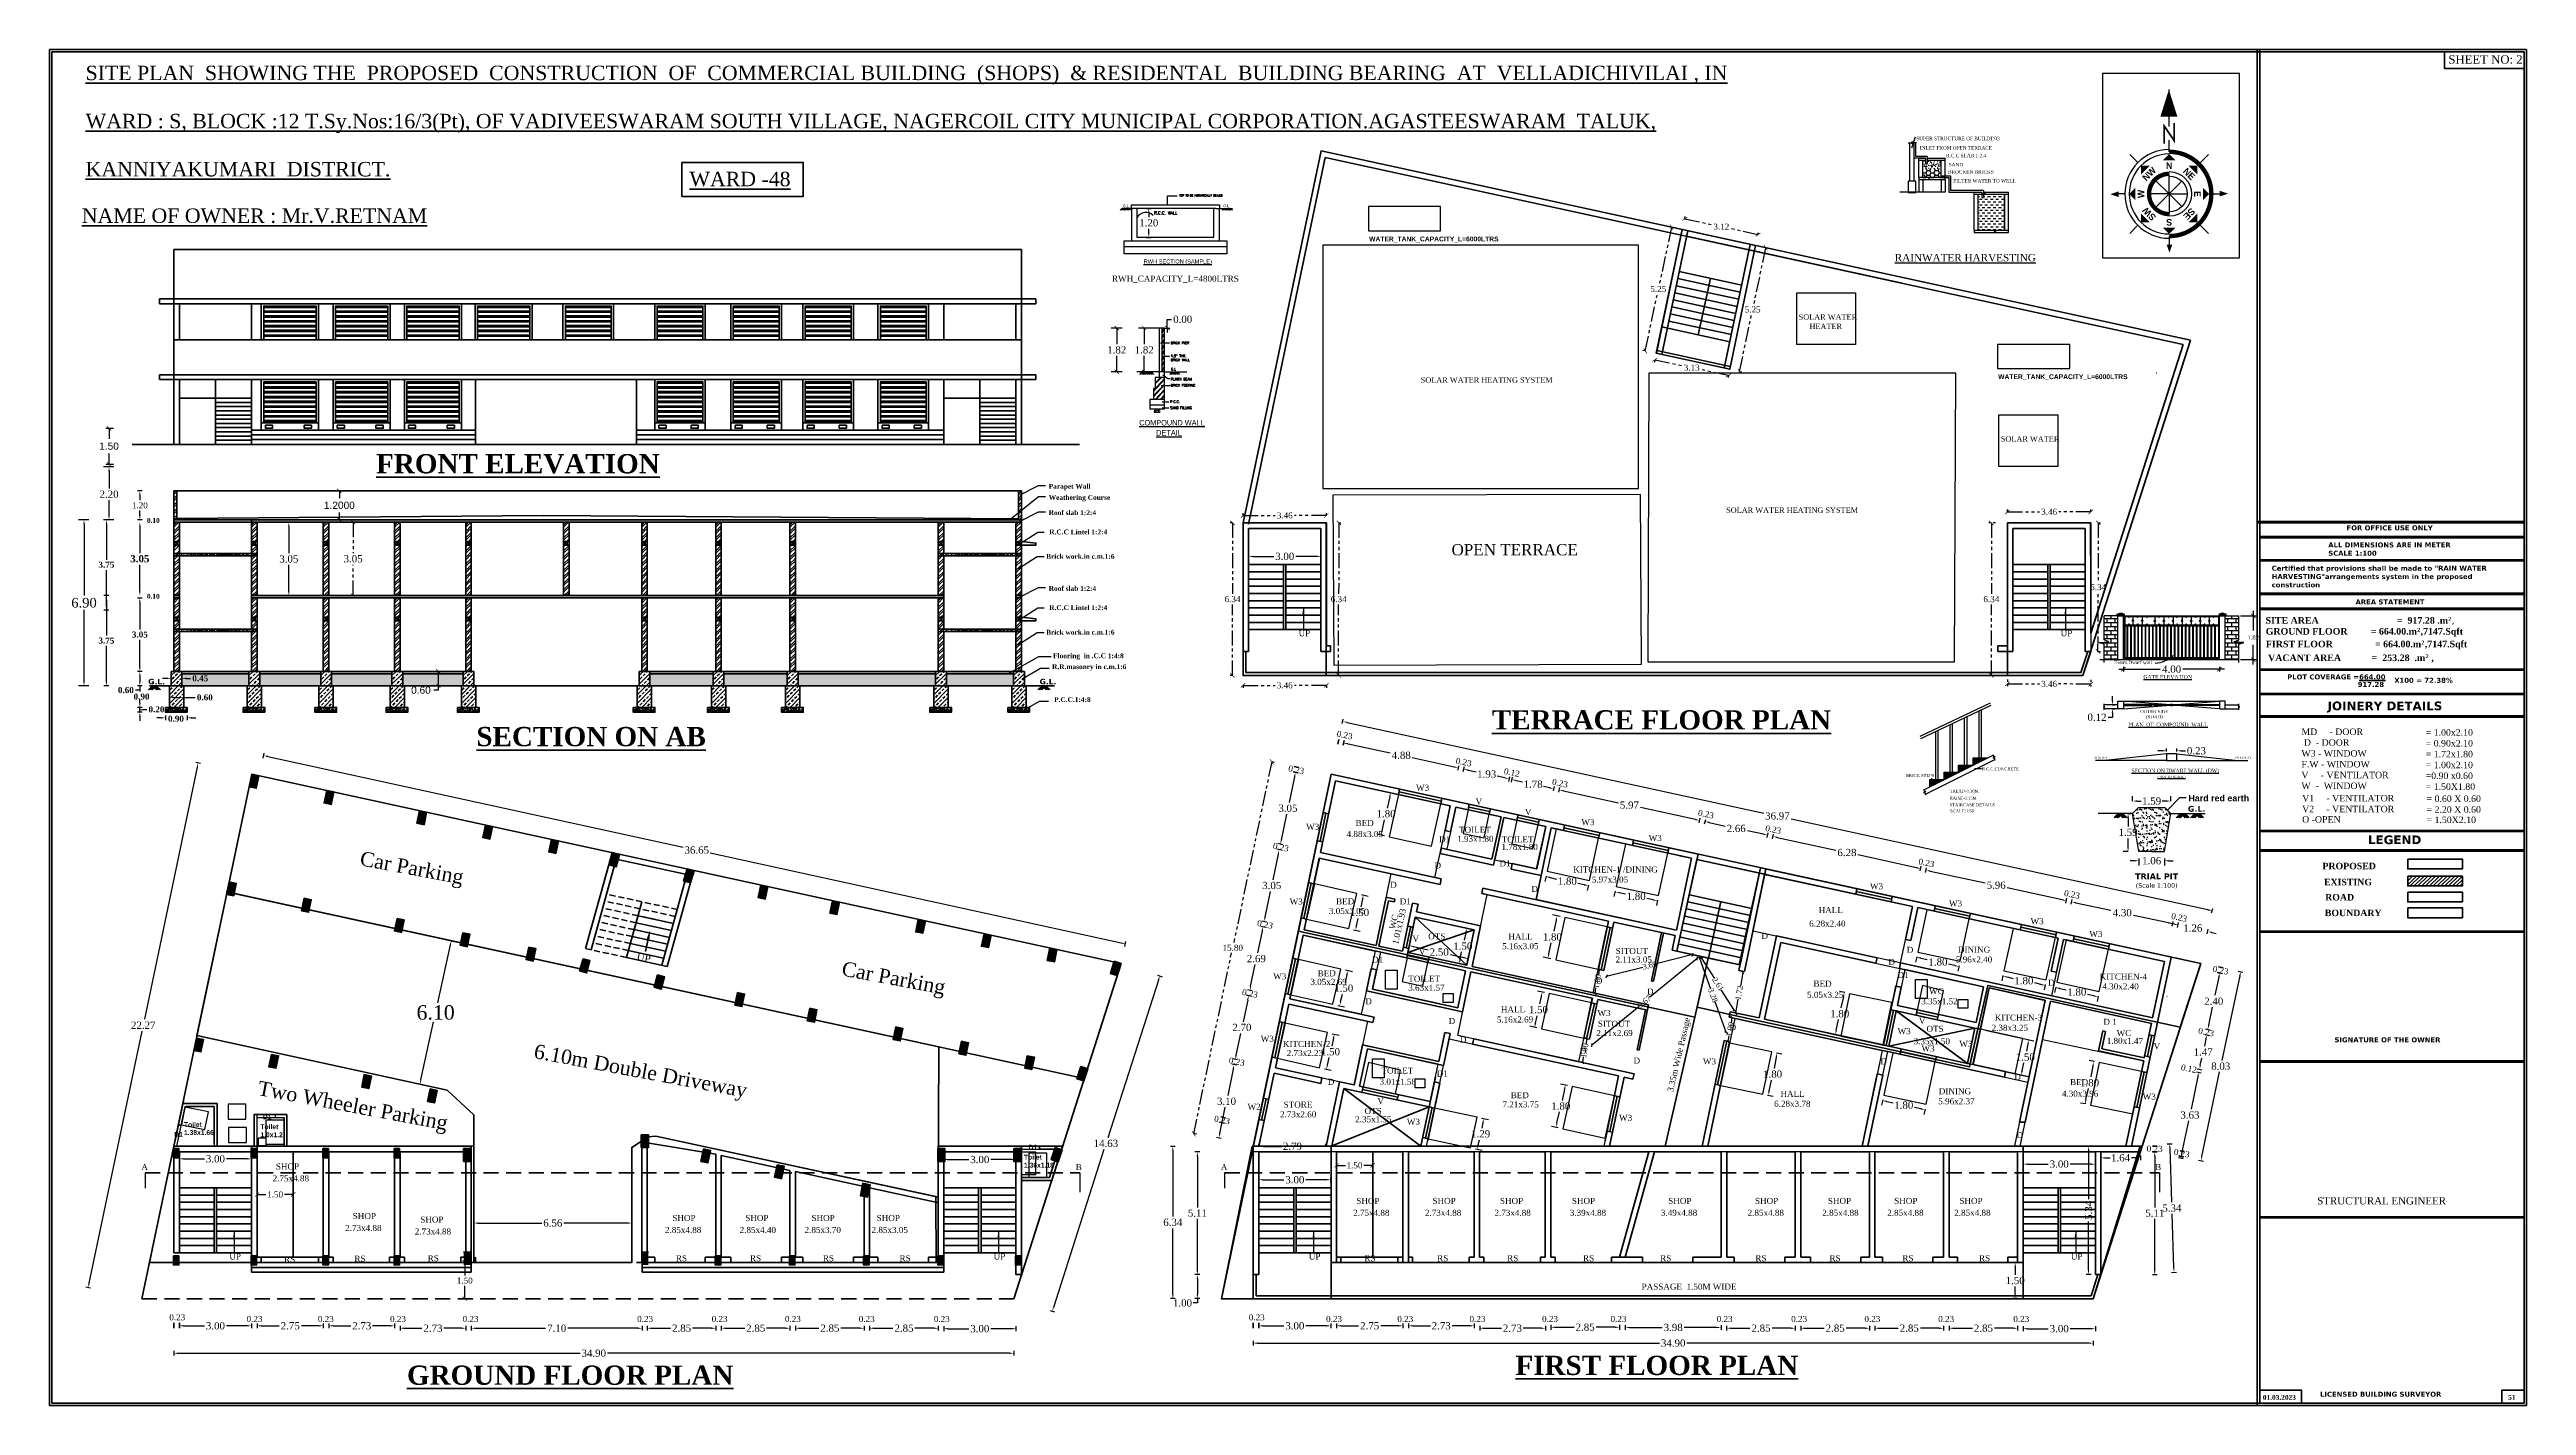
# Model space of a CAD drawing. Header units: metres. Extents: x 915 to 5569, y -1565 to 175.
# Drawn here: x 5386.9 to 5489.8, y -1437 to -1380.6 of the extents above; entities that cross this region are included whole.
import ezdxf
from ezdxf.enums import TextEntityAlignment as Align

# ---------------------------------------------------------------- set-up
doc = ezdxf.new("R2010")
doc.units = ezdxf.units.M
doc.header["$MEASUREMENT"] = 0
doc.header["$PDMODE"] = 98
for name, pattern in [('DASHED', [0.75, 0.5, -0.25]), ('DOT2', [0.125, 0, -0.125]), ('HIDDEN', [0.375, 0.25, -0.125]), ('HIDDEN2', [0.1875, 0.125, -0.0625]), ('PHANTOM2', [1.25, 0.625, -0.125, 0.125, -0.125, 0.125, -0.125])]:
    doc.linetypes.add(name, pattern=pattern)
for name, color, linetype in [('BLK_1_FLR_0_AC_ROOM_1', 2, 'Continuous'), ('BLK_1_FLR_0_ACROOM_1_LIGHT_VENTILATION_1', 140, 'Continuous'), ('BLK_1_FLR_0_BLT_UP_AREA', 18, 'Continuous'), ('BLK_1_FLR_0_DRINKING_WATER', 7, 'Continuous'), ('BLK_1_FLR_0_WATER_CLOSET', 7, 'Continuous'), ('BLK_1_FLR_1_AC_ROOM_1', 2, 'Continuous'), ('BLK_1_FLR_1_ACROOM_1_LIGHT_VENTILATION_1', 7, 'Continuous'), ('BLK_1_FLR_1_BLT_UP_AREA', 18, 'Continuous'), ('BLK_1_FLR_1_BLT_UP_AREA_DEDUCT', 7, 'Continuous'), ('BLK_1_FLR_1_EXIT_WIDTH_DOOR', 7, 'Continuous'), ('BLK_1_FLR_1_REGULAR_ROOM', 7, 'Continuous'), ('BLK_1_FLR_1_ROOM_1_LIGHT_VENTILATION_2', 7, 'Continuous'), ('BLK_1_FLR_1_SP_WC', 233, 'Continuous'), ('BLK_1_FLR_1_WATER_CLOSET', 3, 'Continuous'), ('BLK_1_FLR_2_ROOF_AREA', 54, 'Continuous'), ('BLK_1_HT_OF_BLDG', 5, 'Continuous'), ('BLK_1_PARAPET_HT', 233, 'Continuous'), ('BLK_1_PLINTH_HEIGHT', 7, 'Continuous'), ('BLK_1_ROOF_WATER_TANK_HT', 7, 'Continuous'), ('BLK_1_STAIR_HEADROOM', 13, 'Continuous'), ('BLK_2_FLR_0_URINAL', 7, 'Continuous'), ('COMPOUNDWALL', 7, 'Continuous'), ('MAIN_GATE', 57, 'Continuous'), ('RWH', 130, 'Continuous'), ('SOLAR_PANEL', 3, 'Continuous'), ('SOLAR_WATER_HEATER', 1, 'Continuous'), ('TOILET_VENTILATION', 7, 'Continuous'), ('WATER_TANK_CALCULATION', 7, 'Continuous')]:
    doc.layers.add(name, color=color, linetype=linetype)
for name, color, linetype, lineweight in [('BLK_1_FLR_1_KITCHEN', 163, 'Continuous', 0), ('BLK_1_FLR_1_UNITFA_1', 7, 'Continuous', 0), ('BLK_1_FLR_1_WASH', 243, 'Continuous', 5), ('DIST_EXIT', 7, 'Continuous', 0)]:
    doc.layers.add(name, color=color, linetype=linetype, lineweight=lineweight)
doc.layers.add('BLK_1_MAX_HEIGHT_CAL', color=7, linetype='Continuous', plot=False)
doc.styles.add('ROMANTIC', font='romantic.ttf')
doc.styles.add('S.M.S .HEADING', font='arial.ttf')
doc.styles.add('s.m.s1', font='arial.ttf')
doc.styles.add('SMS1', font='arialbd.ttf', dxfattribs={"height": 0.25})
doc.styles.get("Standard").update_dxf_attribs({"font": 'times.ttf'})
doc.styles.add('style1', font='AMDT_Symbols.ttf')
doc.styles.add('STYLE11', font='bold')
doc.styles.add('T', font='ROMI____.pfb', dxfattribs={"width": 1.2, "height": 24})
doc.styles.add('T1', font='ROMANS.shx', dxfattribs={"width": 0.96, "height": 4})
doc.styles.add('UATEXT', font='GOTHIC.TTF')
doc.dimstyles.new('APP', dxfattribs={"dimscale": 0, "dimtxt": 0.23, "dimasz": 0.1, "dimexe": 0.18, "dimexo": 0.0625, "dimgap": 0, "dimtad": 0, "dimzin": 4, "dimdsep": 46, "dimtxsty": 'Standard', "dimblk1": 'OBLIQUE', "dimblk2": 'OBLIQUE', "dimsah": 1, "dimcen": 0.09, "dimse1": 1, "dimse2": 1, "dimclrt": 4, "dimadec": 0, "dimazin": 0, "dimtfac": 1, "dimtmove": 0, "dimatfit": 3, "dimldrblk": 'OBLIQUE', "dimfxl": 0, "dimtolj": 1, "dimtzin": 0, "dimarcsym": 0})
doc.dimstyles.new('Copy of Standard', dxfattribs={"dimtxt": 0.25, "dimasz": 0.18, "dimexe": 0.1, "dimexo": 0.5, "dimgap": 0.09, "dimtad": 0, "dimtih": 1, "dimtoh": 1, "dimzin": 0, "dimdsep": 46, "dimtxsty": 'Standard', "dimblk": 'ARCHTICK', "dimcen": 0.09, "dimadec": 0, "dimazin": 0, "dimtfac": 1, "dimtofl": 0, "dimtmove": 0, "dimatfit": 3, "dimfxl": 0, "dimtolj": 1, "dimtzin": 0, "dimarcsym": 0})
doc.dimstyles.new('SMS1', dxfattribs={"dimtxt": 0.25, "dimasz": 0.2, "dimexe": 0.13, "dimexo": 0.13, "dimgap": 0.1, "dimtad": 0, "dimtih": 1, "dimtoh": 1, "dimzin": 9, "dimdsep": 46, "dimtxsty": 'SMS1', "dimcen": 0.23, "dimazin": 2, "dimtfac": 1, "dimtmove": 0, "dimatfit": 3, "dimfxl": 0, "dimarcsym": 0})
doc.dimstyles.get("Standard").update_dxf_attribs({"dimtxt": 0.3, "dimasz": 0.18, "dimexe": 0.1, "dimexo": 0.1, "dimgap": 0.09, "dimtad": 0, "dimtih": 1, "dimtoh": 1, "dimzin": 0, "dimdsep": 46, "dimtxsty": 'Standard', "dimcen": 0.09, "dimadec": 0, "dimazin": 0, "dimtfac": 1, "dimtofl": 0, "dimtmove": 0, "dimatfit": 3, "dimfxl": 0, "dimtolj": 1, "dimtzin": 0, "dimarcsym": 0})
doc.dimstyles.new('STANDARD$0', dxfattribs={"dimtxt": 0.3, "dimasz": 0.18, "dimexe": 0.1, "dimexo": 0.1, "dimgap": 0.09, "dimtad": 0, "dimtih": 1, "dimtoh": 1, "dimzin": 1, "dimdsep": 46, "dimtxsty": 'Standard', "dimcen": 0.1, "dimadec": 3, "dimazin": 0, "dimtfac": 1, "dimtofl": 0, "dimtmove": 0, "dimatfit": 3, "dimfxl": 0, "dimtolj": 1, "dimtzin": 0, "dimarcsym": 0})
pattern_1 = [(45, (-1971.5668, -1382.82587), (-0.134703842, 0.134703842), []), (45, (-1971.5668, -1382.73062), (-0.134703842, 0.134703842), [])]
pattern_2 = [(45, (-594.59046, -1285.92572), (-0.179605122, 0.179605122), []), (45, (-594.41086, -1285.92572), (-0.179605122, 0.179605122), [0.127, -0.0635])]
pattern_3 = [(37.5, (3021.75281, 1426.600135), (-0.0031496679, 0.0963411885), [0, -0.076, 0, -0.085, 0, -0.08125]), (7.5, (3021.75281, 1426.60014), (0.0884888353, 0.1411073033), [0, -0.041, 0, -0.0685, 0, -0.02625]), (327.5, (3021.69131, 1426.600135), (0.155707093, 0.0002829527), [0, -0.025, 0, -0.09, 0, -0.1175]), (317.5, (3021.69131, 1426.60014), (0.15030633, 0.0438837782), [0, -0.0125, 0, -0.059, 0, -0.0675])]
pattern_4 = [(50, (3021.75281, 1426.60014), (0.215178055, -0.0188256405), [0.0225, -0.2475]), (355, (3021.75281, 1426.60014), (-0.0416254, 0.22565764), [0.018, -0.198]), (100.4514445, (3021.77074, 1426.59857), (0.173552654, 0.206831997), [0.019122058, -0.210342634]), (46.1842, (3021.7528, 1426.66014), (0.3201724, -0.049655784), [0.03375, -0.37125]), (96.6356355, (3021.7795, 1426.656), (0.280398584, 0.29223558), [0.028683103, -0.315514128]), (351.184164, (3021.7528, 1426.66014), (0.280398584, 0.29223558), [0.027, -0.297]), (21, (3021.78281, 1426.64514), (0.179072116, -0.120785667), [0.0225, -0.2475]), (326, (3021.78281, 1426.64514), (0.0729946, 0.217545014), [0.018, -0.198]), (71.451445, (3021.79773, 1426.63507), (0.252066713, 0.096759346), [0.019122057, -0.210342634]), (37.5, (3021.75281, 1426.600135), (0.0036479566, 0.0998681561), [0, -0.1956, 0, -0.201, 0, -0.19875]), (7.5, (3021.75281, 1426.60014), (0.0789208612, 0.1183235136), [0, -0.1146, 0, -0.1911, 0, -0.07575]), (327.5, (3021.68591, 1426.600135), (0.1601467309, -0.0067664615), [0, -0.075, 0, -0.234, 0, -0.3105]), (317.5, (3021.65591, 1426.60014), (0.174955851, 0.0300314947), [0, -0.0975, 0, -0.1554, 0, -0.2205])]
pattern_5 = [(45, (-559.58674, -1285.92572), (-0.179605122, 0.179605122), []), (45, (-559.40713, -1285.92572), (-0.179605122, 0.179605122), [0.127, -0.0635])]
pattern_6 = [(45, (-1945.96763, -1382.82587), (-0.134703842, 0.134703842), []), (45, (-1945.96763, -1382.73062), (-0.134703842, 0.134703842), [])]
pattern_7 = [(45, (-568.9913, -1285.92572), (-0.179605122, 0.179605122), []), (45, (-568.81168, -1285.92572), (-0.179605122, 0.179605122), [0.127, -0.0635])]
pattern_8 = [(45, (-1939.8075, -1382.82587), (-0.134703842, 0.134703842), []), (45, (-1939.8075, -1382.73062), (-0.134703842, 0.134703842), [])]
pattern_9 = [(45, (-562.83116, -1285.92572), (-0.179605122, 0.179605122), []), (45, (-562.65156, -1285.92572), (-0.179605122, 0.179605122), [0.127, -0.0635])]
pattern_10 = [(45, (-1949.04763, -1382.82587), (-0.134703842, 0.134703842), []), (45, (-1949.04763, -1382.73062), (-0.134703842, 0.134703842), [])]
pattern_11 = [(45, (-572.0713, -1285.92572), (-0.179605122, 0.179605122), []), (45, (-571.89168, -1285.92572), (-0.179605122, 0.179605122), [0.127, -0.0635])]
pattern_12 = [(45, (-1952.12763, -1382.82587), (-0.134703842, 0.134703842), []), (45, (-1952.12763, -1382.73062), (-0.134703842, 0.134703842), [])]
pattern_13 = [(45, (-575.1513, -1285.92572), (-0.179605122, 0.179605122), []), (45, (-574.97168, -1285.92572), (-0.179605122, 0.179605122), [0.127, -0.0635])]
pattern_14 = [(45, (-1959.4351, -1382.82587), (-0.134703842, 0.134703842), []), (45, (-1959.4351, -1382.73062), (-0.134703842, 0.134703842), [])]
pattern_15 = [(45, (-582.45876, -1285.92572), (-0.179605122, 0.179605122), []), (45, (-582.27916, -1285.92572), (-0.179605122, 0.179605122), [0.127, -0.0635])]
pattern_16 = [(45, (-1962.3951, -1382.82587), (-0.134703842, 0.134703842), []), (45, (-1962.3951, -1382.73062), (-0.134703842, 0.134703842), [])]
pattern_17 = [(45, (-585.41876, -1285.92572), (-0.179605122, 0.179605122), []), (45, (-585.23916, -1285.92572), (-0.179605122, 0.179605122), [0.127, -0.0635])]
pattern_18 = [(45, (-1965.3551, -1382.82587), (-0.134703842, 0.134703842), []), (45, (-1965.3551, -1382.73062), (-0.134703842, 0.134703842), [])]
pattern_19 = [(45, (-588.37876, -1285.92572), (-0.179605122, 0.179605122), []), (45, (-588.19916, -1285.92572), (-0.179605122, 0.179605122), [0.127, -0.0635])]
pattern_20 = [(45, (-1968.3368, -1382.82587), (-0.134703842, 0.134703842), []), (45, (-1968.3368, -1382.73062), (-0.134703842, 0.134703842), [])]
pattern_21 = [(45, (-591.36046, -1285.92572), (-0.179605122, 0.179605122), []), (45, (-591.18086, -1285.92572), (-0.179605122, 0.179605122), [0.127, -0.0635])]
pattern_22 = [(45, (-1945.96763, -1379.67587), (-0.134703842, 0.134703842), []), (45, (-1945.96763, -1379.58062), (-0.134703842, 0.134703842), [])]
pattern_23 = [(45, (-1939.8075, -1379.67587), (-0.134703842, 0.134703842), []), (45, (-1939.8075, -1379.58062), (-0.134703842, 0.134703842), [])]
pattern_24 = [(45, (-1949.04763, -1379.67587), (-0.134703842, 0.134703842), []), (45, (-1949.04763, -1379.58062), (-0.134703842, 0.134703842), [])]
pattern_25 = [(45, (-1952.12763, -1379.67587), (-0.134703842, 0.134703842), []), (45, (-1952.12763, -1379.58062), (-0.134703842, 0.134703842), [])]
pattern_26 = [(45, (-1959.4351, -1379.67587), (-0.134703842, 0.134703842), []), (45, (-1959.4351, -1379.58062), (-0.134703842, 0.134703842), [])]
pattern_27 = [(45, (-1962.3951, -1379.67587), (-0.134703842, 0.134703842), []), (45, (-1962.3951, -1379.58062), (-0.134703842, 0.134703842), [])]
pattern_28 = [(45, (-1965.3551, -1379.67587), (-0.134703842, 0.134703842), []), (45, (-1965.3551, -1379.58062), (-0.134703842, 0.134703842), [])]
pattern_29 = [(45, (-1968.3368, -1379.67587), (-0.134703842, 0.134703842), []), (45, (-1968.3368, -1379.58062), (-0.134703842, 0.134703842), [])]
pattern_30 = [(45, (-1971.5668, -1379.67587), (-0.134703842, 0.134703842), []), (45, (-1971.5668, -1379.58062), (-0.134703842, 0.134703842), [])]
pattern_31 = [(45, (-1955.37581, -1379.67587), (-0.134703842, 0.134703842), []), (45, (-1955.37581, -1379.58062), (-0.134703842, 0.134703842), [])]
pattern_32 = [(45, (4970.56544, -1279.58956), (-0.037123106, 0.037123106), []), (45, (4970.59019, -1279.58956), (-0.037123106, 0.037123106), [])]

msp = doc.modelspace()

# ---------------------------------------------------------------- texts
at = {"linetype": 'Continuous', "lineweight": 35}
msp.add_text('SHEET NO: 2', height=0.35, dxfattribs=at).set_placement((5486.58838, -1381.22095))
at = {"lineweight": 35}
for s, height, p in [('%%UWARD -48', 0.6, (5413.50317, -1386.3148)), ('%%UNAME OF OWNER : Mr.V.RETNAM', 0.6, (5388.2583, -1387.83912)), ('UP', 0.25, (5438.81366, -1405.02012)), ('UP', 0.25, (5470.47925, -1405.02012)), ('W3', 0.25, (5443.69652, -1411.44229)), ('V', 0.25, (5446.16952, -1412.01207)), ('W3', 0.25, (5439.12998, -1413.06357)), ('BED', 0.25, (5441.18238, -1412.90705)), ('TOILET', 0.25, (5445.48045, -1413.18947)), ('V', 0.25, (5448.21837, -1412.44322)), ('W3', 0.25, (5450.56265, -1412.87102)), ('4.88x3.05', 0.25, (5440.81128, -1413.36443)), ('D1', 0.25, (5444.65182, -1413.58456)), ('1.93x1.80', 0.25, (5445.40462, -1413.56407)), ('TOILET', 0.25, (5447.25579, -1413.58774)), ('1.78x1.80', 0.25, (5447.24525, -1413.90286)), ('W3', 0.25, (5453.3598, -1413.52936)), ('D ', 0.25, (5444.46323, -1414.66809)), ('D1', 0.25, (5447.16504, -1414.58143)), ('KITCHEN-1 /DINING', 0.25, (5450.22618, -1414.83928)), ('5.97x3.05', 0.25, (5450.99834, -1415.25572)), ('W3', 0.25, (5438.44446, -1416.16703)), ('BED', 0.25, (5440.3721, -1416.16156)), ('D ', 0.25, (5442.62291, -1415.47387)), ('D1 ', 0.25, (5443.01778, -1416.16032)), ('D ', 0.25, (5448.48841, -1415.64426)), ('W3', 0.25, (5462.55562, -1415.53225)), ('W3', 0.25, (5465.84011, -1416.24762)), ('3.05x3.05', 0.25, (5440.07444, -1416.56388)), ('6.28x2.40', 0.25, (5460.03073, -1417.0882)), ('HALL', 0.25, (5460.42418, -1416.52789)), ('W3', 0.25, (5469.2293, -1416.98581)), ('V', 0.25, (5443.5479, -1417.71824)), ('V', 0.25, (5443.81466, -1418.256)), ('OTS', 0.25, (5444.19911, -1417.61421)), ('5.16x3.05', 0.25, (5447.27415, -1418.02522)), ('HALL', 0.25, (5447.534, -1417.63216)), ('SITOUT', 0.25, (5451.99077, -1418.22631)), ('D ', 0.25, (5458.04563, -1417.59867)), ('D ', 0.25, (5464.08585, -1418.17641)), ('DINING', 0.25, (5466.21139, -1418.17399)), ('W3', 0.25, (5471.67057, -1417.51752)), ('W3', 0.25, (5437.75972, -1419.27812)), ('BED', 0.25, (5439.60633, -1419.15198)), ('D1', 0.25, (5441.86856, -1418.58385)), ('TOILET', 0.25, (5443.37273, -1419.37917)), ('2.11x3.05', 0.25, (5451.9851, -1418.57983)), ('D ', 0.25, (5463.3237, -1418.68413)), ('D1', 0.25, (5463.69513, -1419.21993)), ('5.96x2.40', 0.25, (5466.12545, -1418.57839)), ('KITCHEN-4', 0.25, (5472.09954, -1419.29195)), ('3.05x2.69', 0.25, (5439.305, -1419.5076)), ('D ', 0.25, (5441.58662, -1420.31851)), ('3.63x1.57', 0.25, (5443.37152, -1419.75087)), ('D ', 0.25, (5451.1659, -1419.46226)), ('D ', 0.25, (5453.28996, -1419.91096)), ('5.05x3.25', 0.25, (5459.94174, -1420.0473)), ('BED', 0.25, (5460.20762, -1419.58548)), ('3.35x1.52', 0.25, (5464.68978, -1420.31515)), ('WC', 0.25, (5465.01404, -1419.89473)), ('D ', 0.25, (5469.95798, -1419.54148)), ('4.30x2.40', 0.25, (5472.2124, -1419.69694)), ('D ', 0.25, (5445.04956, -1421.13568)), ('5.16x2.69', 0.25, (5447.05222, -1421.07332)), ('HALL', 0.25, (5447.2204, -1420.65348)), ('W3', 0.25, (5451.23272, -1420.80307)), ('SITOUT', 0.25, (5451.25028, -1421.25164)), ('D ', 0.25, (5456.72297, -1421.39636)), ('V', 0.25, (5464.58843, -1421.12517)), ('OTS', 0.25, (5464.9051, -1421.4605)), ('2.38x3.25', 0.25, (5467.61135, -1421.41879)), ('KITCHEN-3', 0.25, (5467.7432, -1421.00074)), ('D 1', 0.25, (5472.25289, -1421.16821)), ('W3', 0.25, (5437.24337, -1421.87358)), ('KITCHEN-2', 0.25, (5438.16204, -1422.09192)), ('2.73x2.23', 0.25, (5438.32292, -1422.46417)), ('D ', 0.25, (5445.51515, -1421.90927)), ('D ', 0.25, (5450.50097, -1422.38818)), ('2.11x2.69', 0.25, (5451.18721, -1421.63807)), ('W3', 0.25, (5463.70475, -1421.55685)), ('3.35x1.50', 0.25, (5464.37132, -1421.97751)), ('W3', 0.25, (5464.69737, -1422.27295)), ('W3', 0.25, (5466.26967, -1422.08485)), ('1.80x1.47', 0.25, (5472.39315, -1421.96064)), ('WC', 0.25, (5472.80337, -1421.63436)), ('V', 0.25, (5474.34086, -1422.17744)), ('TOILET', 0.25, (5442.25875, -1423.19484)), ('D1', 0.25, (5444.55474, -1423.31814)), ('D ', 0.25, (5452.73453, -1422.78383)), ('W3', 0.25, (5455.61451, -1422.81246)), ('D ', 0.25, (5462.98522, -1422.81162)), ('D ', 0.25, (5468.55312, -1423.46274)), ('D ', 0.25, (5440.0308, -1423.6644)), ('V', 0.25, (5442.08771, -1424.46133)), ('3.01x1.58', 0.25, (5442.18087, -1423.65879)), ('7.21x3.75', 0.25, (5447.28542, -1424.59975)), ('BED', 0.25, (5447.62806, -1424.22012)), ('6.28x3.78', 0.25, (5458.57482, -1424.57606)), ('HALL', 0.25, (5458.83807, -1424.16325)), ('5.96x2.37', 0.25, (5465.39327, -1424.47006)), ('DINING', 0.25, (5465.41599, -1424.05546)), ('4.30x3.96', 0.25, (5470.5322, -1424.15474)), ('BED', 0.25, (5470.86747, -1423.67566)), ('W3', 0.25, (5473.8882, -1424.27231)), ('W2', 0.25, (5436.69457, -1424.7004)), ('2.73x2.60', 0.25, (5438.04221, -1425.01251)), ('STORE', 0.25, (5438.19379, -1424.6122)), ('2.35x1.55', 0.25, (5441.16709, -1425.21843)), ('OTS', 0.25, (5441.55623, -1424.8771)), ('W3', 0.25, (5443.31332, -1425.32331)), ('W3', 0.25, (5452.13039, -1425.16015)), ('D ', 0.25, (5468.64528, -1425.87441)), ('A', 0.25, (5390.73325, -1427.20761)), ('2.75x4.88', 0.25, (5396.18919, -1427.6752)), ('SHOP', 0.25, (5396.32077, -1427.17959)), ('B', 0.25, (5429.55342, -1427.20761)), ('A', 0.25, (5435.5856, -1427.20761)), ('B', 0.25, (5474.40578, -1427.20761)), ('SHOP', 0.25, (5441.21267, -1428.61158)), ('SHOP', 0.25, (5444.37776, -1428.61158)), ('SHOP', 0.25, (5447.18134, -1428.61158)), ('SHOP', 0.25, (5450.17154, -1428.61158)), ('SHOP', 0.25, (5454.17327, -1428.61158)), ('SHOP', 0.25, (5457.77917, -1428.61158)), ('SHOP', 0.25, (5460.80747, -1428.61158)), ('SHOP', 0.25, (5463.56033, -1428.61158)), ('SHOP', 0.25, (5466.27064, -1428.61158)), ('STRUCTURAL ENGINEER', 0.3, (5481.13993, -1428.63441)), ('2.73x4.88', 0.25, (5399.20233, -1429.73843)), ('SHOP', 0.25, (5399.51568, -1429.24281)), ('SHOP', 0.25, (5402.31979, -1429.38918)), ('SHOP', 0.25, (5412.79502, -1429.32268)), ('SHOP', 0.25, (5415.82333, -1429.32268)), ('SHOP', 0.25, (5418.57619, -1429.32268)), ('SHOP', 0.25, (5421.2865, -1429.32268)), ('2.75x4.88', 0.25, (5441.08109, -1429.1072)), ('2.73x4.88', 0.25, (5444.0644, -1429.1072)), ('2.73x4.88', 0.25, (5446.95338, -1429.1072)), ('3.39x4.88', 0.25, (5450.08356, -1429.1072)), ('3.49x4.88', 0.25, (5453.86728, -1429.1072)), ('2.85x4.88', 0.25, (5457.47275, -1429.1072)), ('2.85x4.88', 0.25, (5460.57523, -1429.1072)), ('2.85x4.88', 0.25, (5463.27394, -1429.1072)), ('2.85x4.88', 0.25, (5466.05693, -1429.1072)), ('2.73x4.88', 0.25, (5402.09182, -1429.8848)), ('2.85x4.88', 0.25, (5412.48861, -1429.8183)), ('2.85x4.40', 0.25, (5415.59109, -1429.8183)), ('2.85x3.70', 0.25, (5418.2898, -1429.8183)), ('2.85x3.05', 0.25, (5421.07279, -1429.8183)), ('UP', 0.25, (5394.38674, -1430.92484)), ('RS', 0.25, (5396.66284, -1431.04272)), ('RS', 0.25, (5399.58562, -1431.01536)), ('RS', 0.25, (5402.63025, -1430.99555)), ('RS', 0.25, (5412.94229, -1430.99555)), ('RS', 0.25, (5416.02084, -1430.99555)), ('RS', 0.25, (5419.0501, -1430.99555)), ('RS', 0.25, (5422.23327, -1430.99555)), ('UP', 0.25, (5426.14604, -1430.92484)), ('UP', 0.25, (5439.2391, -1430.92484)), ('RS', 0.25, (5441.55199, -1430.99555)), ('RS', 0.25, (5444.57374, -1430.99555)), ('RS', 0.25, (5447.48261, -1430.99555)), ('RS', 0.25, (5450.6346, -1430.99555)), ('RS', 0.25, (5453.83946, -1430.99555)), ('RS', 0.25, (5457.79465, -1430.99555)), ('RS', 0.25, (5460.8732, -1430.99555)), ('RS', 0.25, (5463.90246, -1430.99555)), ('RS', 0.25, (5467.08562, -1430.99555)), ('UP', 0.25, (5470.90469, -1430.92484)), ('PASSAGE  1.50M WIDE', 0.25, (5453.06752, -1432.17716)), ('0.23', 0.25, (5391.89448, -1433.44857)), ('0.23', 0.25, (5395.10542, -1433.51768)), ('0.23', 0.25, (5398.0655, -1433.51768)), ('0.23', 0.25, (5401.06561, -1433.51768)), ('0.23', 0.25, (5404.08016, -1433.51768)), ('0.23', 0.25, (5411.33321, -1433.51768)), ('0.23', 0.25, (5414.42951, -1433.51768)), ('0.23', 0.25, (5417.4734, -1433.51768)), ('0.23', 0.25, (5420.54041, -1433.51768)), ('0.23', 0.25, (5423.66016, -1433.51768)), ('0.23', 0.25, (5436.74684, -1433.44857)), ('0.23', 0.25, (5439.95778, -1433.51768)), ('0.23', 0.25, (5442.91786, -1433.51768)), ('0.23', 0.25, (5445.91796, -1433.51768)), ('0.23', 0.25, (5448.93252, -1433.51768)), ('0.23', 0.25, (5451.77748, -1433.51768)), ('0.23', 0.25, (5456.18557, -1433.51768)), ('0.23', 0.25, (5459.28187, -1433.51768)), ('0.23', 0.25, (5462.32576, -1433.51768)), ('0.23', 0.25, (5465.39277, -1433.51768)), ('0.23', 0.25, (5468.51252, -1433.51768))]:
    msp.add_text(s, height=height, dxfattribs=at).set_placement(p)
at = {"lineweight": 30, "style": 'STYLE11'}
for s, height, rotation, p in [('NW', 0.276453, 45, (5474.15586, -1385.8043)), ('NE', 0.276453, 315, (5475.81992, -1385.8043)), ('W', 0.27645, 90, (5473.81123, -1386.63633)), ('SW', 0.276453, 135, (5474.15586, -1387.46836)), ('SE', 0.276453, 225, (5475.81992, -1387.46836)), ('E', 0.27645, 270, (5476.16456, -1386.63633)), ('S', 0.27645, 180, (5474.98789, -1387.813))]:
    msp.add_text(s, height=height, rotation=rotation, dxfattribs=at).set_placement(p, align=Align.MIDDLE)
msp.add_text('N', height=0.27645, dxfattribs=at).set_placement((5474.98789, -1385.45967), align=Align.MIDDLE)
at = {"lineweight": 30, "width": 0.96}
for s, height, style, p in [('G.L', 0.114205, 'T', (5431.50903, -1387.18666)), ('TOP TO BE HERMITICALLY SEALED', 0.0832741, 'T1', (5433.85947, -1386.74121)), ('G.L', 0.114205, 'T', (5435.67943, -1387.18666)), ('R.C.C. WALL', 0.1268939, 'T1', (5432.8135, -1387.48703)), ('4.5" THK.', 0.104778, 'T1', (5433.50159, -1393.41863)), ('BRICK PIER', 0.104778, 'T1', (5433.50159, -1392.88329)), ('BRICK WALL', 0.104778, 'T1', (5433.50159, -1393.58827)), ('PLINTH BEAM', 0.1047778, 'T1', (5433.50159, -1394.38503)), ('G.L', 0.104778, 'T1', (5433.51718, -1393.97145)), ('SAND FILLING', 0.1047778, 'T1', (5433.47897, -1395.57711)), ('P.C.C.', 0.104778, 'T1', (5433.47897, -1395.32318)), ('BRICK FOOTING', 0.1047778, 'T1', (5433.50159, -1394.6453)), ('%%UCOMPOUND WALL', 0.2295684, 'T', (5432.19278, -1396.25922)), ('600', 0.104778, 'T1', (5432.80342, -1395.7235)), ('%%UDETAIL%%U', 0.2295684, 'T', (5432.89873, -1396.67978))]:
    msp.add_text(s, height=height, dxfattribs=dict(at, style=style)).set_placement(p)
at = {"lineweight": 30, "style": 'UATEXT'}
msp.add_text('%%URWH SECTION (SAMPLE)', height=0.1695954, dxfattribs=at).set_placement((5432.37808, -1389.52849))
at = {"linetype": 'ByBlock', "lineweight": 30}
for s, height, p in [('SOLAR WATER', 0.224679, (5459.59141, -1391.86372)), (' HEATER', 0.224679, (5459.95685, -1392.2519)), ('SOLAR WATER HEATING SYSTEM', 0.224679, (5443.89044, -1394.48189)), ('SOLAR WATER', 0.224679, (5467.99344, -1396.93046)), ('SOLAR WATER HEATING SYSTEM', 0.224679, (5456.57923, -1399.89096)), ('OPEN TERRACE', 0.4685894, (5445.16943, -1401.65631))]:
    msp.add_text(s, height=height, dxfattribs=at).set_placement(p)
at = {"lineweight": 35}
for s, height, rotation, p in [('0.23', 0.25, 348.4048332, (5440.38082, -1409.18347)), ('0.23', 0.25, 348.4048332, (5438.37036, -1410.62393)), ('0.23', 0.25, 348.4048332, (5445.32734, -1410.3055)), ('0.12', 0.25, 348.4048332, (5447.32709, -1410.73916)), ('0.23', 0.25, 348.4048332, (5449.32946, -1411.17995)), ('0.23', 0.25, 348.4048332, (5455.3939, -1412.46962)), ('0.23', 0.25, 348.4048332, (5458.18891, -1413.10748)), ('Car Parking', 0.6, 349.4105336, (5399.77851, -1414.53287)), ('0.23', 0.25, 348.4048332, (5437.73069, -1413.84063)), ('0.23', 0.25, 348.4048332, (5464.55342, -1414.49394)), ('0.23', 0.25, 348.4048332, (5470.60186, -1415.80512)), ('0.23', 0.25, 348.4048332, (5437.07428, -1417.05132)), ('WC', 0.25, 77.2136218, (5442.82351, -1417.21357)), ('1.01x1.93', 0.25, 77.2136218, (5442.94602, -1417.84652)), ('0.23', 0.25, 348.4048332, (5475.05527, -1416.76206)), ('UP', 0.3, 346.9534979, (5411.29116, -1418.45969)), ('Car Parking', 0.6, 349.4105336, (5419.79648, -1419.1122)), ('0.23', 0.25, 348.4048332, (5476.77618, -1418.95478)), ('0.23', 0.25, 348.4048332, (5436.44701, -1419.91913)), ('3.35m Wide Passage', 0.25, 76.8775654, (5454.37247, -1423.97589)), ('6.10m Double Driveway', 0.6, 349.4105336, (5407.00841, -1422.54648)), ('0.23', 0.25, 348.4048332, (5476.17571, -1421.52757)), ('0.23', 0.25, 348.4048332, (5435.89709, -1422.75376)), ('0.12', 0.25, 348.4048332, (5475.45818, -1423.04639)), ('Two Wheeler Parking', 0.6, 349.4105336, (5395.53239, -1424.08015)), ('0.23', 0.25, 348.4048332, (5435.28625, -1425.18008)), ('0.23', 0.25, 358.61256, (5474.05206, -1426.43586)), ('0.23', 0.25, 348.4048332, (5475.16281, -1426.5608))]:
    msp.add_text(s, height=height, rotation=rotation, dxfattribs=at).set_placement(p)
at = {"color": 7, "linetype": 'ByBlock', "lineweight": 30}
for s, p in [('BRICK STEPS', (5464.04564, -1410.87001)), ('R.C.C.CONCRETE', (5467.20815, -1410.59175)), ('TREAD-0.30M', (5465.86912, -1411.51442)), ('RAISE-0.15M', (5465.86912, -1411.81085)), ('STAIRCASE DETAILS', (5465.86912, -1412.0899)), ('SCALE:1:50', (5465.88348, -1412.34447))]:
    msp.add_text(s, height=0.125, dxfattribs=at).set_placement(p)
at = {"lineweight": 35, "attachment_point": 1}
for s, insert, char_height, width in [('{\\LSITE PLAN  SHOWING THE  PROPOSED  CONSTRUCTION  OF  COMMERCIAL BUILDING  (SHOPS)  & RESIDENTAL  BUILDING BEARING  AT  VELLADICHIVILAI , IN \\P\\PWARD : S, BLOCK :12 T.Sy.Nos:16/3(Pt), OF VADIVEESWARAM SOUTH VILLAGE, NAGERCOIL CITY MUNICIPAL CORPORATION.AGASTEESWARAM  TALUK, \\P\\PKANNIYAKUMARI  DISTRICT.}', (5388.41659, -1381.30642), 0.6, 86.96365), ('{\\fVerdana|b1|i0|c0|p34;G.L.}', (5391.01559, -1406.78958), 0.23, 0.6352094), ('{\\fVerdana|b1|i0|c0|p34;G.L.}', (5428.05555, -1406.78958), 0.23, 0.5002916), ('{\\fVerdana|b1|i0|c0|p34;JOINERY DETAILS}', (5481.56863, -1407.73348), 0.36, 6.3669643), ('MD     - DOOR\\P D  - DOOR\\PW3 - WINDOW\\PF.W - WINDOW\\PV     - VENTILATOR\\PW  -  WINDOW', (5480.4832, -1408.85149), 0.27, 4.7652086), ('{\\H1.2x;= 1.00x2.10\\P= 0.90x2.10\\P= 1.72x1.80\\P= 1.00x2.10  \\P=0.90 x0.60\\P= 1.50X1.80}     ', (5485.64624, -1408.88247), 0.225009, 3.4043688), ('\\PV1     - VENTILATOR', (5480.51221, -1411.16583), 0.27, 4.7652086), ('{\\H1.2x;\\P\\P= 0.60 X 0.60\\P}     ', (5485.68254, -1410.73442), 0.225009, 3.4043688), ('\\PV2     - VENTILATOR', (5480.51221, -1411.61484), 0.27, 4.7652086), ('\\PO -OPEN', (5480.51221, -1412.04588), 0.27, 4.7652086), ('{\\H1.2x;\\P\\P= 2.20 X 0.60\\P}     ', (5485.68254, -1411.18343), 0.225009, 3.4043688), ('{\\H1.2x;\\P\\P= 1.50X2.10\\P}     ', (5485.68254, -1411.61447), 0.225009, 3.4043688), ('{\\fVerdana|b1|i0|c0|p34;LEGEND}', (5483.2464, -1413.30016), 0.36, 3.735)]:
    msp.add_mtext(s, dxfattribs=dict(at, insert=insert, char_height=char_height, width=width))
at = {"lineweight": 35, "ltscale": 5, "char_height": 0.8, "attachment_point": 5}
for s, width, heights, insert in [('{\\fTimes New Roman|b1|i0|c0|p18;\\LFRONT ELEVATION}', 17.3795515, [0], (5406.37803, -1397.85814)), ('{\\fTimes New Roman|b1|i0|c0|p18;\\LTERRACE FLOOR PLAN}', 16.3895218, [3.96526], (5453.89268, -1408.50077)), ('{\\fTimes New Roman|b1|i0|c0|p18;\\LGROUND FLOOR PLAN}', 20.6663879, [3.91219], (5408.54924, -1435.73665)), ('{\\fTimes New Roman|b1|i0|c0|p18;\\LFIRST FLOOR PLAN}', 16.3895218, [3.96526], (5453.70102, -1435.33044))]:
    msp.add_mtext_dynamic_manual_height_columns(s, width=width, gutter_width=1.5, heights=heights, dxfattribs=dict(at, insert=insert))
at = {"linetype": 'Continuous', "lineweight": 35, "char_height": 0.2, "attachment_point": 1, "style": 'SMS1'}
for s, insert, width in [('{\\fTimes New Roman|b1|i0|c0|p18;Weathering Course}', (5428.43378, -1399.15075), 2.8273424), ('{\\fTimes New Roman|b1|i0|c0|p18;Parapet Wall}', (5428.43378, -1398.68874), 2.8273424), ('{\\fTimes New Roman|b1|i0|c0|p18;0.10}', (5390.9616, -1400.10769), 3.5434), ('{\\fTimes New Roman|b1|i0|c0|p18;Roof slab 1:2:4}', (5428.43378, -1399.78339), 2.8273424), ('{\\fTimes New Roman|b1|i0|c0|p18;R.C.C Lintel 1:2:4 }', (5428.45584, -1400.58303), 2.7352333), ('{\\fTimes New Roman|b1|i0|c0|p18;0.10}', (5390.9616, -1403.25769), 3.5434), ('{\\fTimes New Roman|b1|i0|c0|p18;Roof slab 1:2:4}', (5428.43378, -1402.93339), 2.8273424), ('{\\fTimes New Roman|b1|i0|c0|p18;R.C.C Lintel 1:2:4 }', (5428.45584, -1403.73303), 2.7352333), ('{\\fTimes New Roman|b1|i0|c0|p18;Flooring  in .C.C 1:4:8}', (5428.6145, -1405.73193), 3.5434)]:
    msp.add_mtext(s, dxfattribs=dict(at, insert=insert, width=width))
at = {"lineweight": 35, "ltscale": 10, "char_height": 0.207, "attachment_point": 1}
for s, insert, width in [('{\\fVerdana|b1|i0|c0|p34;FOR OFFICE USE ONLY}', (5482.35682, -1400.4117), 6.9474794), ('{\\fVerdana|b1|i0|c0|p34;ALL DIMENSIONS ARE IN METER\\PSCALE 1:100}', (5481.59909, -1401.12037), 6.9474794), ('{\\fVerdana|b1|i0|c0|p34;Certified that provisions shall be made to "RAIN WATER HARVESTING"arrangements system in the proposed\\Pconstruction}', (5479.24774, -1402.08958), 10.9742859), ('{\\fVerdana|b1|i0|c0|p34;AREA STATEMENT}', (5482.73245, -1403.49111), 6.9474794), ('{\\fVerdana|b1|i0|c0|p34;PLOT COVERAGE =\\L664.00}', (5479.8925, -1406.6072), 6.3623241), ('{\\fVerdana|b1|i0|c0|p34;X100 = 72.38%}', (5484.34099, -1406.74787), 6.3623241), ('\\pt0.207;{\\fVerdana|b1|i0|c0|p34;917.28}', (5482.82312, -1406.91984), 6.3623241), ('{\\fVerdana|b1|i0|c0|p34;SIGNATURE OF THE OWNER}', (5481.85733, -1421.68999), 6.3623241), ('{\\fVerdana|b1|i0|c0|p34;LICENSED BUILDING SURVEYOR}', (5481.25689, -1436.41996), 6.3623241)]:
    msp.add_mtext(s, dxfattribs=dict(at, insert=insert, width=width))
at = {"lineweight": 35}
for s, insert, char_height, width, attachment_point, style in [('{\\fTimes New Roman|b1|i0|c0|p18;Brick work.in c.m.1:6}', (5428.32456, -1401.60132), 0.2, 3.5434, 1, 'SMS1'), ('{\\fTimes New Roman|b1|i0|c0|p18;Brick work.in c.m.1:6}', (5428.32456, -1404.75132), 0.2, 3.5434, 1, 'SMS1'), ('{\\fBook Antiqua|b1|i0|c0|p18;SITE AREA^I^I^I=  917.28 .m\\fVerdana|b0|i0|c0|p34;²,\\fBook Antiqua|b1|i0|c0|p18;  }', (5478.99192, -1404.22328), 0.27290358, 14.3709945, 1, 'style1'), ('{\\fBook Antiqua|b1|i0|c0|p18;GROUND FLOOR^I= 664.00.m\\fVerdana|b0|i0|c0|p34;²\\fBook Antiqua|b1|i0|c0|p18;,7147.Sqft}', (5478.99892, -1404.67812), 0.27290358, 11.8460155, 1, 'style1'), ('\\pt7.3684;{\\fBook Antiqua|b1|i0|c0|p18;FIRST FLOOR                 = 664.00.m\\fVerdana|b0|i0|c0|p34;²\\fBook Antiqua|b1|i0|c0|p18;,7147.Sqft}', (5479.00569, -1405.20608), 0.27290358, 11.8460155, 1, 'style1'), ('{\\fBook Antiqua|b1|i0|c0|p18;VACANT AREA^I          =  253.28  .m\\fVerdana|b0|i0|c0|p34;²\\fBook Antiqua|b1|i0|c0|p18; ,  }', (5479.09616, -1405.77925), 0.27290358, 10.7406226, 1, 'style1'), ('{\\fTimes New Roman|b1|i0|c0|p18;R.R.masonry in c.m.1:6}', (5428.57258, -1406.18586), 0.2, 4.0725831, 1, 'SMS1'), ('{\\fTimes New Roman|b1|i0|c0|p18;P.C.C.1:4:8}', (5428.65732, -1407.55282), 0.2, 2.7352, 1, 'SMS1'), ('{\\fBook Antiqua|b1|i0|c0|p18;PROPOSED}', (5481.35664, -1414.43415), 0.27, 2.356561, 1, 'style1'), ('{\\fBook Antiqua|b1|i0|c0|p18;EXISTING}', (5481.42111, -1415.10192), 0.27, 2.356561, 1, 'style1'), ('{\\fBook Antiqua|b1|i0|c0|p18;ROAD}', (5481.47093, -1415.73242), 0.27, 2.356561, 1, 'style1'), ('{\\fBook Antiqua|b1|i0|c0|p18;BOUNDARY}', (5481.45581, -1416.38306), 0.27, 2.356561, 1, 'style1'), ('{\\fTimes New Roman|b1|i0|c0|p18;01.03.2023}', (5479.56654, -1436.65688), 0.2, 8.7447, 5, 's.m.s1'), ('{\\fTimes New Roman|b1|i0|c0|p18;51}', (5489.22579, -1436.65688), 0.2, 8.7447, 5, 's.m.s1')]:
    msp.add_mtext(s, dxfattribs=dict(at, insert=insert, char_height=char_height, width=width, attachment_point=attachment_point, style=style))
at = {"lineweight": 30, "ltscale": 0.006, "attachment_point": 1}
for s, insert, char_height, width in [('75mm.Dwarf wall', (5472.68591, -1406.03608), 0.141791, 3.5647854), ('{\\LGATE ELEVATION}', (5473.92025, -1406.63311), 0.153666, 5.6196462), ('{\\LPLAN  OF  COMPOUND  WALL}', (5473.30469, -1408.6162), 0.153666, 3.1540231), ('SITE (IN)', (5471.88833, -1410.02402), 0.083978, 3.025991), ('{\\LSECTION ON DWARF WALL (DW)}', (5473.42082, -1410.5264), 0.153666, 5.6196462), ('SITE (OUT)', (5477.71898, -1410.02402), 0.083978, 3.025991)]:
    msp.add_mtext(s, dxfattribs=dict(at, insert=insert, char_height=char_height, width=width))
at = {"lineweight": 35, "ltscale": 5, "insert": (5409.41996, -1409.19535), "char_height": 0.8, "width": 17.3795515, "attachment_point": 5}
msp.add_mtext('{\\fTimes New Roman|b1|i0|c0|p18;\\LSECTION ON AB}', dxfattribs=at)
at = {"lineweight": 30, "ltscale": 0.006, "attachment_point": 5}
for s, insert, char_height in [('OUTER SIDE\\P(ROAD)', (5474.36936, -1408.27979), 0.131744), ('{\\L( NOT TO SCALE )}', (5475.08485, -1410.87546), 0.0921996)]:
    msp.add_mtext(s, dxfattribs=dict(at, insert=insert, char_height=char_height))
at = {"color": 7, "lineweight": 30, "insert": (5475.78704, -1411.61708), "char_height": 0.2642218, "width": 4.5232269, "attachment_point": 1, "style": 'SMS1'}
msp.add_mtext('Hard red earth', dxfattribs=at)
at = {"color": 7, "lineweight": 30, "char_height": 0.2430841}
for s, insert, width, attachment_point in [('{\\fVerdana|b1|i0|c0|p34;G.L.}', (5475.76295, -1412.0716), 0.6713448, 1), ('{\\fVerdana|b1|i0|c0|p34;TRIAL PIT\\P\\fVerdana|b0|i0|c0|p34;\\H0.7813x;(Scale 1:100)}', (5474.46642, -1415.19257), 2.9592846, 5)]:
    msp.add_mtext(s, dxfattribs=dict(at, insert=insert, width=width, attachment_point=attachment_point))
at = {"lineweight": 30, "char_height": 0.2, "attachment_point": 1}
for s, insert, width in [('{\\fArial|b1|i0|c0|p34;Toilet\\P1.38x1.66}', (5392.50214, -1425.2129), 1.013812), ('{\\fArial|b1|i0|c0|p34;Toilet\\P1.0x1.2}', (5395.6788, -1425.30641), 1.013812), ('{\\fArial|b1|i0|c0|p34;D1}', (5395.77802, -1424.89385), 0.3087532), ('{\\fArial|b1|i0|c0|p34;D1}', (5392.09554, -1425.62173), 0.3087532), ('{\\fArial|b1|i0|c0|p34;D1}', (5427.59891, -1426.15409), 0.3087532), ('{\\fArial|b1|i0|c0|p34;Toilet\\P1.36x1.18}', (5427.40399, -1426.56983), 1.013812)]:
    msp.add_mtext(s, dxfattribs=dict(at, insert=insert, width=width))
at = {"layer": 'RWH', "color": 130, "lineweight": 30, "insert": (5433.69663, -1390.18296), "char_height": 0.25, "attachment_point": 5}
msp.add_mtext_dynamic_manual_height_columns('RWH_CAPACITY_L=4800LTRS', width=9.3695657, gutter_width=0.9, heights=[0], dxfattribs=at)
at = {"layer": 'WATER_TANK_CALCULATION', "color": 150, "lineweight": 30, "char_height": 0.2, "attachment_point": 1}
for insert in [(5441.74671, -1388.4073), (5467.88268, -1394.13391)]:
    msp.add_mtext_dynamic_manual_height_columns('{\\fArial|b1|i0|c0|p34;WATER_TANK_CAPACITY_L=6000LTRS}', width=0.5053362, gutter_width=4.06129, heights=[0], dxfattribs=dict(at, insert=insert))

# ---------------------------------------------------------------- blocks, each defined once
blk = doc.blocks.new('*D71')
at = {"color": 0, "lineweight": -2, "ltscale": 5}
for p, q in [((5424.07, -1426.67), (5424.07, -1426.87)), ((5424.25, -1426.77), (5425.11, -1426.77)), ((5426.89, -1426.77), (5426.03, -1426.77)), ((5427.07, -1426.67), (5427.07, -1426.87))]:
    blk.add_line(p, q, dxfattribs=at)
at = {"color": 0, "lineweight": 35, "ltscale": 5}
for points in [[(5424.25, -1426.74), (5424.25, -1426.8), (5424.07, -1426.77)], [(5426.89, -1426.74), (5426.89, -1426.8), (5427.07, -1426.77)]]:
    blk.add_solid(points, dxfattribs=at)
at = {"layer": 'Defpoints', "color": 0, "lineweight": 35, "ltscale": 5}
for p in [(5424.07, -1426.45), (5424.07, -1426.77), (5427.07, -1426.45)]:
    blk.add_point(p, dxfattribs=at)
at = {"color": 0, "lineweight": 35, "ltscale": 5, "insert": (5425.57, -1426.77), "char_height": 0.3, "attachment_point": 5}
blk.add_mtext('\\A1;3.00', dxfattribs=at)
blk = doc.blocks.new('*D72')
at = {"color": 0, "lineweight": -2, "ltscale": 5}
for p, q in [((5392.31, -1426.64), (5392.31, -1426.84)), ((5392.49, -1426.74), (5393.35, -1426.74)), ((5395.13, -1426.74), (5394.27, -1426.74)), ((5395.31, -1426.64), (5395.31, -1426.84))]:
    blk.add_line(p, q, dxfattribs=at)
at = {"color": 0, "lineweight": 35, "ltscale": 5}
for points in [[(5392.49, -1426.71), (5392.49, -1426.77), (5392.31, -1426.74)], [(5395.13, -1426.71), (5395.13, -1426.77), (5395.31, -1426.74)]]:
    blk.add_solid(points, dxfattribs=at)
at = {"layer": 'Defpoints', "color": 0, "lineweight": 35, "ltscale": 5}
for p in [(5392.31, -1426.45), (5395.31, -1426.45), (5395.31, -1426.74)]:
    blk.add_point(p, dxfattribs=at)
at = {"color": 0, "lineweight": 35, "ltscale": 5, "insert": (5393.81, -1426.74), "char_height": 0.3, "attachment_point": 5}
blk.add_mtext('\\A1;3.00', dxfattribs=at)
blk = doc.blocks.new('_ArchTick')
at = {"color": 0, "linetype": 'ByBlock', "const_width": 0.15}
blk.add_lwpolyline([(-0.5, -0.5), (0.5, 0.5)], dxfattribs=at)
blk = doc.blocks.new('*D69')
at = {"color": 0, "lineweight": -2, "ltscale": 5}
for p, q in [((5403.57, -1417.85), (5403.04, -1420.26)), ((5403.61, -1417.68), (5403.7, -1417.7)), ((5402.35, -1423.46), (5402.87, -1421.05)), ((5402.31, -1423.64), (5402.4, -1423.66))]:
    blk.add_line(p, q, dxfattribs=at)
at = {"color": 0, "lineweight": 35, "ltscale": 5}
for points in [[(5403.54, -1417.85), (5403.6, -1417.86), (5403.61, -1417.68)], [(5402.32, -1423.45), (5402.37, -1423.47), (5402.31, -1423.64)]]:
    blk.add_solid(points, dxfattribs=at)
at = {"layer": 'Defpoints', "color": 0, "lineweight": 35, "ltscale": 5}
for p in [(5403.55, -1417.67), (5403.61, -1417.68), (5402.26, -1423.63)]:
    blk.add_point(p, dxfattribs=at)
at = {"color": 0, "lineweight": 35, "ltscale": 5, "insert": (5402.96, -1420.66), "char_height": 0.3, "attachment_point": 5}
blk.add_mtext('\\A1;{\\H2x;6.10}', dxfattribs=at)
blk = doc.blocks.new('*D70')
at = {"color": 0, "lineweight": -2, "ltscale": 5}
for p, q in [((5404.55, -1429.33), (5404.55, -1429.51)), ((5404.73, -1429.41), (5407.37, -1429.41)), ((5410.93, -1429.41), (5408.29, -1429.41)), ((5411.11, -1429.32), (5411.11, -1429.51))]:
    blk.add_line(p, q, dxfattribs=at)
at = {"color": 0, "lineweight": 35, "ltscale": 5}
for points in [[(5404.73, -1429.38), (5404.73, -1429.44), (5404.55, -1429.41)], [(5410.93, -1429.38), (5410.93, -1429.44), (5411.11, -1429.41)]]:
    blk.add_solid(points, dxfattribs=at)
at = {"layer": 'Defpoints', "color": 0, "lineweight": 35, "ltscale": 5}
for p in [(5404.55, -1429.23), (5411.11, -1429.22), (5411.11, -1429.41)]:
    blk.add_point(p, dxfattribs=at)
at = {"color": 0, "lineweight": 35, "ltscale": 5, "insert": (5407.83, -1429.41), "char_height": 0.3, "attachment_point": 5}
blk.add_mtext('\\A1;6.56', dxfattribs=at)
blk = doc.blocks.new('*D74')
at = {"color": 0, "lineweight": -2, "ltscale": 5}
for p, q in [((5443.4, -1417.98), (5443.44, -1417.79)), ((5443.59, -1417.92), (5444.2, -1418.05)), ((5445.68, -1418.38), (5445.13, -1418.26)), ((5445.84, -1418.51), (5445.88, -1418.32))]:
    blk.add_line(p, q, dxfattribs=at)
at = {"color": 0, "lineweight": 35, "ltscale": 5}
for points in [[(5443.6, -1417.89), (5443.59, -1417.95), (5443.42, -1417.88)], [(5445.69, -1418.35), (5445.68, -1418.41), (5445.86, -1418.42)]]:
    blk.add_solid(points, dxfattribs=at)
at = {"layer": 'Defpoints', "color": 0, "lineweight": 35, "ltscale": 5}
for p in [(5443.36, -1418.16), (5445.8, -1418.69), (5445.86, -1418.42)]:
    blk.add_point(p, dxfattribs=at)
at = {"color": 0, "lineweight": 35, "ltscale": 5, "insert": (5444.66, -1418.15), "char_height": 0.3, "attachment_point": 5}
blk.add_mtext('\\A1;2.50', dxfattribs=at)
blk = doc.blocks.new('*D73')
at = {"color": 0, "lineweight": -2, "ltscale": 5}
for p, q in [((5445.89, -1417.18), (5445.7, -1417.14)), ((5445.53, -1418.45), (5445.59, -1418.14)), ((5445.76, -1417.34), (5445.69, -1417.65)), ((5445.59, -1418.65), (5445.39, -1418.61))]:
    blk.add_line(p, q, dxfattribs=at)
at = {"color": 0, "lineweight": 35, "ltscale": 5}
for points in [[(5445.73, -1417.33), (5445.79, -1417.34), (5445.8, -1417.16)], [(5445.5, -1418.45), (5445.56, -1418.46), (5445.49, -1418.63)]]:
    blk.add_solid(points, dxfattribs=at)
at = {"layer": 'Defpoints', "color": 0, "lineweight": 35, "ltscale": 5}
for p in [(5445.8, -1417.16), (5446.11, -1417.23), (5445.8, -1418.69)]:
    blk.add_point(p, dxfattribs=at)
at = {"color": 0, "lineweight": 35, "ltscale": 5, "insert": (5445.64, -1417.9), "char_height": 0.3, "attachment_point": 5}
blk.add_mtext('\\A1;1.50', dxfattribs=at)
blk = doc.blocks.new('*D75')
at = {"color": 0, "lineweight": -2, "ltscale": 5}
for p, q in [((5437.16, -1427.71), (5437.16, -1427.51)), ((5437.34, -1427.61), (5438.2, -1427.61)), ((5439.98, -1427.61), (5439.12, -1427.61)), ((5440.16, -1427.71), (5440.16, -1427.51))]:
    blk.add_line(p, q, dxfattribs=at)
at = {"color": 0, "lineweight": 35, "ltscale": 5}
for points in [[(5437.34, -1427.58), (5437.34, -1427.64), (5437.16, -1427.61)], [(5439.98, -1427.58), (5439.98, -1427.64), (5440.16, -1427.61)]]:
    blk.add_solid(points, dxfattribs=at)
at = {"layer": 'Defpoints', "color": 0, "lineweight": 35, "ltscale": 5}
for p in [(5437.16, -1427.95), (5440.16, -1427.61), (5440.16, -1427.95)]:
    blk.add_point(p, dxfattribs=at)
at = {"color": 0, "lineweight": 35, "ltscale": 5, "insert": (5438.66, -1427.61), "char_height": 0.3, "attachment_point": 5}
blk.add_mtext('\\A1;3.00', dxfattribs=at)
blk = doc.blocks.new('*D76')
at = {"color": 0, "lineweight": -2, "ltscale": 5}
for p, q in [((5468.92, -1426.96), (5468.92, -1426.86)), ((5469.1, -1426.96), (5469.96, -1426.96)), ((5471.74, -1426.96), (5470.88, -1426.96)), ((5471.92, -1426.96), (5471.92, -1426.86))]:
    blk.add_line(p, q, dxfattribs=at)
at = {"color": 0, "lineweight": 35, "ltscale": 5}
for points in [[(5469.1, -1426.93), (5469.1, -1426.99), (5468.92, -1426.96)], [(5471.74, -1426.93), (5471.74, -1426.99), (5471.92, -1426.96)]]:
    blk.add_solid(points, dxfattribs=at)
at = {"layer": 'Defpoints', "color": 0, "lineweight": 35, "ltscale": 5}
for p in [(5468.92, -1427), (5471.92, -1426.96), (5471.92, -1427)]:
    blk.add_point(p, dxfattribs=at)
at = {"color": 0, "lineweight": 35, "ltscale": 5, "insert": (5470.42, -1426.96), "char_height": 0.3, "attachment_point": 5}
blk.add_mtext('\\A1;3.00', dxfattribs=at)
blk = doc.blocks.new('*D30')
at = {"color": 0, "lineweight": -2, "ltscale": 5}
for p, q in [((5471.74, -1426.22), (5471.54, -1426.22)), ((5471.64, -1426.4), (5471.64, -1428.42)), ((5471.64, -1431.37), (5471.64, -1429.34)), ((5471.74, -1431.55), (5471.54, -1431.55))]:
    blk.add_line(p, q, dxfattribs=at)
at = {"color": 0, "lineweight": 35, "ltscale": 5}
for points in [[(5471.61, -1426.4), (5471.67, -1426.4), (5471.64, -1426.22)], [(5471.61, -1431.37), (5471.67, -1431.37), (5471.64, -1431.55)]]:
    blk.add_solid(points, dxfattribs=at)
at = {"layer": 'Defpoints', "color": 0, "lineweight": 35, "ltscale": 5}
for p in [(5471.98, -1426.22), (5471.64, -1431.55), (5471.98, -1431.55)]:
    blk.add_point(p, dxfattribs=at)
at = {"color": 0, "lineweight": 35, "ltscale": 5, "insert": (5471.64, -1428.88), "char_height": 0.3, "attachment_point": 5, "rotation": 90}
blk.add_mtext('\\A1;5.34', dxfattribs=at)
blk = doc.blocks.new('*D77')
at = {"color": 0, "lineweight": -2, "ltscale": 5}
for p, q in [((5468.69, -1431.05), (5468.49, -1431.05)), ((5468.59, -1431.23), (5468.59, -1431.56)), ((5468.69, -1432.55), (5468.49, -1432.55)), ((5468.59, -1432.37), (5468.59, -1432.05))]:
    blk.add_line(p, q, dxfattribs=at)
at = {"color": 0, "lineweight": 35, "ltscale": 5}
for points in [[(5468.56, -1431.23), (5468.62, -1431.23), (5468.59, -1431.05)], [(5468.56, -1432.37), (5468.62, -1432.37), (5468.59, -1432.55)]]:
    blk.add_solid(points, dxfattribs=at)
at = {"layer": 'Defpoints', "color": 0, "lineweight": 35, "ltscale": 5}
for p in [(5468.92, -1431.05), (5468.59, -1432.55), (5468.92, -1432.55)]:
    blk.add_point(p, dxfattribs=at)
at = {"color": 0, "lineweight": 35, "ltscale": 5, "insert": (5468.59, -1431.8), "char_height": 0.3, "attachment_point": 5}
blk.add_mtext('\\A1;1.50', dxfattribs=at)
blk = doc.blocks.new('*D78')
at = {"color": 0, "lineweight": -2, "ltscale": 5}
for p, q in [((5472.15, -1426.6), (5472.15, -1426.8)), ((5472.33, -1426.7), (5472.53, -1426.7)), ((5473.61, -1426.7), (5473.42, -1426.7)), ((5473.79, -1426.6), (5473.79, -1426.8))]:
    blk.add_line(p, q, dxfattribs=at)
at = {"color": 0, "lineweight": 35, "ltscale": 5}
for points in [[(5472.33, -1426.67), (5472.33, -1426.73), (5472.15, -1426.7)], [(5473.61, -1426.67), (5473.61, -1426.73), (5473.79, -1426.7)]]:
    blk.add_solid(points, dxfattribs=at)
at = {"layer": 'Defpoints', "color": 0, "lineweight": 35, "ltscale": 5}
for p in [(5472.15, -1426.45), (5473.79, -1426.45), (5473.79, -1426.7)]:
    blk.add_point(p, dxfattribs=at)
at = {"color": 0, "lineweight": 35, "ltscale": 5, "insert": (5472.97, -1426.7), "char_height": 0.3, "attachment_point": 5}
blk.add_mtext('\\A1;1.64', dxfattribs=at)
blk = doc.blocks.new('*D79')
at = {"color": 0, "lineweight": -2, "ltscale": 5}
for p, q in [((5440.67, -1409.55), (5440.71, -1409.36)), ((5440.87, -1409.49), (5442.62, -1409.87)), ((5445.28, -1410.46), (5443.54, -1410.07)), ((5445.44, -1410.59), (5445.48, -1410.4))]:
    blk.add_line(p, q, dxfattribs=at)
at = {"color": 0, "lineweight": 35, "ltscale": 5}
for points in [[(5440.87, -1409.46), (5440.86, -1409.52), (5440.69, -1409.46)], [(5445.29, -1410.43), (5445.28, -1410.48), (5445.46, -1410.49)]]:
    blk.add_solid(points, dxfattribs=at)
at = {"layer": 'Defpoints', "color": 0, "lineweight": 35, "ltscale": 5}
for p in [(5440.69, -1409.46), (5440.35, -1411.03), (5445.12, -1412.07)]:
    blk.add_point(p, dxfattribs=at)
at = {"color": 0, "lineweight": 35, "ltscale": 5, "insert": (5443.08, -1409.97), "char_height": 0.3, "attachment_point": 5}
blk.add_mtext('\\A1;4.88', dxfattribs=at)
blk = doc.blocks.new('*D80')
at = {"color": 0, "lineweight": -2, "ltscale": 5}
for p, q in [((5445.66, -1410.64), (5445.71, -1410.44)), ((5445.86, -1410.58), (5446.19, -1410.65)), ((5447.39, -1410.91), (5447.06, -1410.84)), ((5447.55, -1411.05), (5447.59, -1410.86))]:
    blk.add_line(p, q, dxfattribs=at)
at = {"color": 0, "lineweight": 35, "ltscale": 5}
for points in [[(5445.87, -1410.55), (5445.85, -1410.61), (5445.69, -1410.54)], [(5447.4, -1410.89), (5447.39, -1410.94), (5447.57, -1410.95)]]:
    blk.add_solid(points, dxfattribs=at)
at = {"layer": 'Defpoints', "color": 0, "lineweight": 35, "ltscale": 5}
for p in [(5447.57, -1410.95), (5445.34, -1412.12), (5447.23, -1412.53)]:
    blk.add_point(p, dxfattribs=at)
at = {"color": 0, "lineweight": 35, "ltscale": 5, "insert": (5446.63, -1410.75), "char_height": 0.3, "attachment_point": 5}
blk.add_mtext('\\A1;1.93', dxfattribs=at)
blk = doc.blocks.new('*D81')
at = {"color": 0, "lineweight": -2, "ltscale": 5}
for p, q in [((5447.66, -1411.08), (5447.71, -1410.88)), ((5447.86, -1411.02), (5448.12, -1411.07)), ((5449.25, -1411.32), (5448.99, -1411.26)), ((5449.4, -1411.45), (5449.45, -1411.26))]:
    blk.add_line(p, q, dxfattribs=at)
at = {"color": 0, "lineweight": 35, "ltscale": 5}
for points in [[(5447.87, -1410.99), (5447.86, -1411.05), (5447.69, -1410.98)], [(5449.25, -1411.29), (5449.24, -1411.35), (5449.42, -1411.36)]]:
    blk.add_solid(points, dxfattribs=at)
at = {"layer": 'Defpoints', "color": 0, "lineweight": 35, "ltscale": 5}
for p in [(5449.42, -1411.36), (5447.34, -1412.55), (5449.08, -1412.93)]:
    blk.add_point(p, dxfattribs=at)
at = {"color": 0, "lineweight": 35, "ltscale": 5, "insert": (5448.56, -1411.17), "char_height": 0.3, "attachment_point": 5}
blk.add_mtext('\\A1;1.78', dxfattribs=at)
blk = doc.blocks.new('*D82')
at = {"color": 0, "lineweight": -2, "ltscale": 5}
for p, q in [((5449.63, -1411.5), (5449.67, -1411.31)), ((5449.82, -1411.44), (5452.11, -1411.94)), ((5455.3, -1412.64), (5453.02, -1412.14)), ((5455.46, -1412.77), (5455.5, -1412.58))]:
    blk.add_line(p, q, dxfattribs=at)
at = {"color": 0, "lineweight": 35, "ltscale": 5}
for points in [[(5449.83, -1411.41), (5449.82, -1411.47), (5449.65, -1411.41)], [(5455.31, -1412.61), (5455.3, -1412.67), (5455.48, -1412.68)]]:
    blk.add_solid(points, dxfattribs=at)
at = {"layer": 'Defpoints', "color": 0, "lineweight": 35, "ltscale": 5}
for p in [(5449.31, -1412.98), (5455.48, -1412.68), (5455.14, -1414.25)]:
    blk.add_point(p, dxfattribs=at)
at = {"color": 0, "lineweight": 35, "ltscale": 5, "insert": (5452.56, -1412.04), "char_height": 0.3, "attachment_point": 5}
blk.add_mtext('\\A1;5.97', dxfattribs=at)
blk = doc.blocks.new('*D83')
at = {"color": 0, "lineweight": -2, "ltscale": 5}
for p, q in [((5455.68, -1412.82), (5455.73, -1412.63)), ((5455.88, -1412.76), (5456.54, -1412.91)), ((5458.13, -1413.25), (5457.47, -1413.11)), ((5458.28, -1413.39), (5458.32, -1413.19))]:
    blk.add_line(p, q, dxfattribs=at)
at = {"color": 0, "lineweight": 35, "ltscale": 5}
for points in [[(5455.89, -1412.73), (5455.87, -1412.79), (5455.7, -1412.72)], [(5458.13, -1413.22), (5458.12, -1413.28), (5458.3, -1413.29)]]:
    blk.add_solid(points, dxfattribs=at)
at = {"layer": 'Defpoints', "color": 0, "lineweight": 35, "ltscale": 5}
for p in [(5458.3, -1413.29), (5455.36, -1414.3), (5457.96, -1414.86)]:
    blk.add_point(p, dxfattribs=at)
at = {"color": 0, "lineweight": 35, "ltscale": 5, "insert": (5457, -1413.01), "char_height": 0.3, "attachment_point": 5}
blk.add_mtext('\\A1;2.66', dxfattribs=at)
blk = doc.blocks.new('*D84')
at = {"color": 0, "lineweight": -2, "ltscale": 5}
for p, q in [((5458.51, -1413.44), (5458.55, -1413.24)), ((5458.7, -1413.38), (5461.14, -1413.91)), ((5464.49, -1414.64), (5462.05, -1414.11)), ((5464.64, -1414.77), (5464.68, -1414.58))]:
    blk.add_line(p, q, dxfattribs=at)
at = {"color": 0, "lineweight": 35, "ltscale": 5}
for points in [[(5458.71, -1413.35), (5458.7, -1413.41), (5458.53, -1413.34)], [(5464.49, -1414.61), (5464.48, -1414.67), (5464.66, -1414.68)]]:
    blk.add_solid(points, dxfattribs=at)
at = {"layer": 'Defpoints', "color": 0, "lineweight": 35, "ltscale": 5}
for p in [(5458.18, -1414.91), (5464.66, -1414.68), (5464.32, -1416.25)]:
    blk.add_point(p, dxfattribs=at)
at = {"color": 0, "lineweight": 35, "ltscale": 5, "insert": (5461.6, -1414.01), "char_height": 0.3, "attachment_point": 5}
blk.add_mtext('\\A1;6.28', dxfattribs=at)
blk = doc.blocks.new('*D85')
at = {"color": 0, "lineweight": -2, "ltscale": 5}
for p, q in [((5464.86, -1414.84), (5464.91, -1414.64)), ((5465.06, -1414.78), (5467.34, -1415.27)), ((5470.54, -1415.97), (5468.26, -1415.47)), ((5470.69, -1416.11), (5470.73, -1415.91))]:
    blk.add_line(p, q, dxfattribs=at)
at = {"color": 0, "lineweight": 35, "ltscale": 5}
for points in [[(5465.07, -1414.75), (5465.05, -1414.81), (5464.88, -1414.74)], [(5470.54, -1415.94), (5470.53, -1416), (5470.71, -1416.01)]]:
    blk.add_solid(points, dxfattribs=at)
at = {"layer": 'Defpoints', "color": 0, "lineweight": 35, "ltscale": 5}
for p in [(5470.71, -1416.01), (5464.55, -1416.3), (5470.37, -1417.57)]:
    blk.add_point(p, dxfattribs=at)
at = {"color": 0, "lineweight": 35, "ltscale": 5, "insert": (5467.8, -1415.37), "char_height": 0.3, "attachment_point": 5}
blk.add_mtext('\\A1;5.96', dxfattribs=at)
blk = doc.blocks.new('*D86')
at = {"color": 0, "lineweight": -2, "ltscale": 5}
for p, q in [((5470.92, -1416.16), (5470.96, -1415.96)), ((5471.11, -1416.1), (5472.57, -1416.41)), ((5474.96, -1416.93), (5473.5, -1416.62)), ((5475.11, -1417.07), (5475.15, -1416.87))]:
    blk.add_line(p, q, dxfattribs=at)
at = {"color": 0, "lineweight": 35, "ltscale": 5}
for points in [[(5471.12, -1416.07), (5471.11, -1416.13), (5470.94, -1416.06)], [(5474.96, -1416.9), (5474.95, -1416.96), (5475.13, -1416.97)]]:
    blk.add_solid(points, dxfattribs=at)
at = {"layer": 'Defpoints', "color": 0, "lineweight": 35, "ltscale": 5}
for p in [(5475.13, -1416.97), (5470.6, -1417.62), (5474.79, -1418.53)]:
    blk.add_point(p, dxfattribs=at)
at = {"color": 0, "lineweight": 35, "ltscale": 5, "insert": (5473.04, -1416.51), "char_height": 0.3, "attachment_point": 5}
blk.add_mtext('\\A1;4.30', dxfattribs=at)
blk = doc.blocks.new('*D87')
at = {"color": 0, "lineweight": -2, "ltscale": 5}
for p, q in [((5440.63, -1408.65), (5440.67, -1408.46)), ((5440.83, -1408.6), (5458.14, -1412.37)), ((5476.6, -1416.39), (5459.28, -1412.62)), ((5476.75, -1416.52), (5476.8, -1416.33))]:
    blk.add_line(p, q, dxfattribs=at)
at = {"color": 0, "lineweight": 35, "ltscale": 5}
for points in [[(5440.83, -1408.57), (5440.82, -1408.62), (5440.65, -1408.56)], [(5476.61, -1416.36), (5476.59, -1416.42), (5476.78, -1416.43)]]:
    blk.add_solid(points, dxfattribs=at)
at = {"layer": 'Defpoints', "color": 0, "lineweight": 35, "ltscale": 5}
for p in [(5440.17, -1410.75), (5476.78, -1416.43), (5476.3, -1418.62)]:
    blk.add_point(p, dxfattribs=at)
at = {"color": 0, "lineweight": 35, "ltscale": 5, "insert": (5458.71, -1412.49), "char_height": 0.3, "attachment_point": 5}
blk.add_mtext('\\A1;36.97', dxfattribs=at)
blk = doc.blocks.new('*D40')
at = {"color": 0, "lineweight": -2, "ltscale": 5}
for p, q in [((5475.18, -1416.98), (5475, -1416.94)), ((5475.34, -1417.12), (5475.38, -1416.92)), ((5476.57, -1417.39), (5476.61, -1417.19)), ((5476.76, -1417.33), (5476.94, -1417.37))]:
    blk.add_line(p, q, dxfattribs=at)
at = {"color": 0, "lineweight": 35, "ltscale": 5}
for points in [[(5475.19, -1416.95), (5475.17, -1417.01), (5475.36, -1417.02)], [(5476.77, -1417.3), (5476.76, -1417.36), (5476.59, -1417.29)]]:
    blk.add_solid(points, dxfattribs=at)
at = {"layer": 'Defpoints', "color": 0, "lineweight": 35, "ltscale": 5}
for p in [(5476.59, -1417.29), (5475.07, -1418.35), (5476.3, -1418.62)]:
    blk.add_point(p, dxfattribs=at)
at = {"color": 0, "lineweight": 35, "ltscale": 5, "insert": (5475.97, -1417.15), "char_height": 0.3, "attachment_point": 5}
blk.add_mtext('\\A1;1.26', dxfattribs=at)
blk = doc.blocks.new('*D41')
at = {"color": 0, "lineweight": -2, "ltscale": 5}
for p, q in [((5436.1, -1423.01), (5435.87, -1424.11)), ((5436.24, -1422.85), (5436.04, -1422.81)), ((5435.54, -1425.69), (5435.77, -1424.59)), ((5435.6, -1425.89), (5435.4, -1425.85))]:
    blk.add_line(p, q, dxfattribs=at)
at = {"color": 0, "lineweight": 35, "ltscale": 5}
for points in [[(5436.07, -1423), (5436.13, -1423.01), (5436.14, -1422.83)], [(5435.51, -1425.68), (5435.57, -1425.7), (5435.5, -1425.87)]]:
    blk.add_solid(points, dxfattribs=at)
at = {"layer": 'Defpoints', "color": 0, "lineweight": 35, "ltscale": 5}
for p in [(5437.8, -1423.18), (5435.5, -1425.87), (5437.17, -1426.22)]:
    blk.add_point(p, dxfattribs=at)
at = {"color": 0, "lineweight": 35, "ltscale": 5, "insert": (5435.82, -1424.35), "char_height": 0.3, "attachment_point": 5}
blk.add_mtext('\\A1;3.10', dxfattribs=at)
blk = doc.blocks.new('*D42')
at = {"color": 0, "lineweight": -2, "ltscale": 5}
for p, q in [((5436.7, -1420.14), (5436.51, -1421.04)), ((5436.84, -1419.98), (5436.64, -1419.94)), ((5436.22, -1422.43), (5436.41, -1421.53)), ((5436.28, -1422.63), (5436.09, -1422.59))]:
    blk.add_line(p, q, dxfattribs=at)
at = {"color": 0, "lineweight": 35, "ltscale": 5}
for points in [[(5436.67, -1420.13), (5436.73, -1420.14), (5436.74, -1419.96)], [(5436.19, -1422.43), (5436.25, -1422.44), (5436.19, -1422.61)]]:
    blk.add_solid(points, dxfattribs=at)
at = {"layer": 'Defpoints', "color": 0, "lineweight": 35, "ltscale": 5}
for p in [(5438.41, -1420.31), (5436.19, -1422.61), (5437.85, -1422.96)]:
    blk.add_point(p, dxfattribs=at)
at = {"color": 0, "lineweight": 35, "ltscale": 5, "insert": (5436.46, -1421.28), "char_height": 0.3, "attachment_point": 5}
blk.add_mtext('\\A1;2.70', dxfattribs=at)
blk = doc.blocks.new('*D43')
at = {"color": 0, "lineweight": -2, "ltscale": 5}
for p, q in [((5437.44, -1417.12), (5437.24, -1417.08)), ((5437.3, -1417.28), (5437.11, -1418.18)), ((5436.82, -1419.56), (5437.01, -1418.66)), ((5436.88, -1419.76), (5436.69, -1419.72))]:
    blk.add_line(p, q, dxfattribs=at)
at = {"color": 0, "lineweight": 35, "ltscale": 5}
for points in [[(5437.27, -1417.27), (5437.33, -1417.28), (5437.34, -1417.1)], [(5436.79, -1419.55), (5436.85, -1419.57), (5436.79, -1419.74)]]:
    blk.add_solid(points, dxfattribs=at)
at = {"layer": 'Defpoints', "color": 0, "lineweight": 35, "ltscale": 5}
for p in [(5439, -1417.45), (5436.79, -1419.74), (5438.45, -1420.09)]:
    blk.add_point(p, dxfattribs=at)
at = {"color": 0, "lineweight": 35, "ltscale": 5, "insert": (5437.06, -1418.42), "char_height": 0.3, "attachment_point": 5}
blk.add_mtext('\\A1;2.69', dxfattribs=at)
blk = doc.blocks.new('*D44')
at = {"color": 0, "lineweight": -2, "ltscale": 5}
for p, q in [((5438.11, -1413.91), (5437.91, -1413.87)), ((5437.97, -1414.07), (5437.75, -1415.14)), ((5437.42, -1416.7), (5437.65, -1415.63)), ((5437.48, -1416.9), (5437.29, -1416.86))]:
    blk.add_line(p, q, dxfattribs=at)
at = {"color": 0, "lineweight": 35, "ltscale": 5}
for points in [[(5437.95, -1414.06), (5438, -1414.07), (5438.01, -1413.89)], [(5437.39, -1416.69), (5437.45, -1416.71), (5437.39, -1416.88)]]:
    blk.add_solid(points, dxfattribs=at)
at = {"layer": 'Defpoints', "color": 0, "lineweight": 35, "ltscale": 5}
for p in [(5439.68, -1414.24), (5437.39, -1416.88), (5439.05, -1417.22)]:
    blk.add_point(p, dxfattribs=at)
at = {"color": 0, "lineweight": 35, "ltscale": 5, "insert": (5437.7, -1415.38), "char_height": 0.3, "attachment_point": 5}
blk.add_mtext('\\A1;3.05', dxfattribs=at)
blk = doc.blocks.new('*D45')
at = {"color": 0, "lineweight": -2, "ltscale": 5}
for p, q in [((5438.65, -1410.86), (5438.42, -1411.93)), ((5438.78, -1410.7), (5438.59, -1410.66)), ((5438.1, -1413.49), (5438.32, -1412.42)), ((5438.16, -1413.69), (5437.96, -1413.64))]:
    blk.add_line(p, q, dxfattribs=at)
at = {"color": 0, "lineweight": 35, "ltscale": 5}
for points in [[(5438.62, -1410.85), (5438.68, -1410.86), (5438.68, -1410.68)], [(5438.07, -1413.48), (5438.12, -1413.5), (5438.06, -1413.67)]]:
    blk.add_solid(points, dxfattribs=at)
at = {"layer": 'Defpoints', "color": 0, "lineweight": 35, "ltscale": 5}
for p in [(5440.35, -1411.03), (5438.06, -1413.67), (5439.72, -1414.01)]:
    blk.add_point(p, dxfattribs=at)
at = {"color": 0, "lineweight": 35, "ltscale": 5, "insert": (5438.37, -1412.17), "char_height": 0.3, "attachment_point": 5}
blk.add_mtext('\\A1;3.05', dxfattribs=at)
blk = doc.blocks.new('*D46')
at = {"color": 0, "lineweight": -2, "ltscale": 5}
for p, q in [((5437.17, -1426.22), (5437.17, -1426.12)), ((5437.35, -1426.22), (5438.1, -1426.22)), ((5439.77, -1426.22), (5439.02, -1426.22)), ((5439.95, -1426.22), (5439.95, -1426.12))]:
    blk.add_line(p, q, dxfattribs=at)
at = {"color": 0, "lineweight": 35, "ltscale": 5}
for points in [[(5437.35, -1426.19), (5437.35, -1426.25), (5437.17, -1426.22)], [(5439.77, -1426.19), (5439.77, -1426.25), (5439.95, -1426.22)]]:
    blk.add_solid(points, dxfattribs=at)
at = {"layer": 'Defpoints', "color": 0, "lineweight": 35, "ltscale": 5}
for p in [(5437.17, -1426.22), (5439.95, -1426.22), (5439.95, -1426.22)]:
    blk.add_point(p, dxfattribs=at)
at = {"color": 0, "lineweight": 35, "ltscale": 5, "insert": (5438.56, -1426.22), "char_height": 0.3, "attachment_point": 5}
blk.add_mtext('\\A1;2.79', dxfattribs=at)
blk = doc.blocks.new('*D47')
at = {"color": 0, "lineweight": -2, "ltscale": 5}
for p, q in [((5434.71, -1426.45), (5434.51, -1426.45)), ((5434.61, -1426.63), (5434.61, -1428.76)), ((5434.61, -1431.37), (5434.61, -1429.24)), ((5434.71, -1431.55), (5434.51, -1431.55))]:
    blk.add_line(p, q, dxfattribs=at)
at = {"color": 0, "lineweight": 35, "ltscale": 5}
for points in [[(5434.58, -1426.63), (5434.64, -1426.63), (5434.61, -1426.45)], [(5434.58, -1431.37), (5434.64, -1431.37), (5434.61, -1431.55)]]:
    blk.add_solid(points, dxfattribs=at)
at = {"layer": 'Defpoints', "color": 0, "lineweight": 35, "ltscale": 5}
for p in [(5437.16, -1426.45), (5434.61, -1431.55), (5437.16, -1431.55)]:
    blk.add_point(p, dxfattribs=at)
at = {"color": 0, "lineweight": 35, "ltscale": 5, "insert": (5434.61, -1429), "char_height": 0.3, "attachment_point": 5}
blk.add_mtext('\\A1;5.11', dxfattribs=at)
blk = doc.blocks.new('*D48')
at = {"color": 0, "lineweight": -2, "ltscale": 5}
for p, q in [((5434.71, -1431.55), (5434.51, -1431.55)), ((5434.71, -1432.55), (5434.51, -1432.55)), ((5434.61, -1431.73), (5434.61, -1432.37)), ((5434.61, -1432.55), (5434.61, -1432.73)), ((5434.61, -1432.73), (5434.43, -1432.73))]:
    blk.add_line(p, q, dxfattribs=at)
at = {"color": 0, "lineweight": 35, "ltscale": 5}
for points in [[(5434.58, -1431.73), (5434.64, -1431.73), (5434.61, -1431.55)], [(5434.58, -1432.37), (5434.64, -1432.37), (5434.61, -1432.55)]]:
    blk.add_solid(points, dxfattribs=at)
at = {"layer": 'Defpoints', "color": 0, "lineweight": 35, "ltscale": 5}
for p in [(5437.16, -1431.55), (5434.61, -1432.55), (5437.16, -1432.55)]:
    blk.add_point(p, dxfattribs=at)
at = {"color": 0, "lineweight": 35, "ltscale": 5, "insert": (5433.99, -1432.73), "char_height": 0.3, "attachment_point": 5}
blk.add_mtext('\\A1;1.00', dxfattribs=at)
blk = doc.blocks.new('*D49')
at = {"color": 0, "lineweight": -2, "ltscale": 5}
for p, q in [((5433.69, -1426.22), (5433.49, -1426.22)), ((5433.59, -1426.4), (5433.59, -1429.14)), ((5433.59, -1432.37), (5433.59, -1429.63)), ((5433.69, -1432.55), (5433.49, -1432.55))]:
    blk.add_line(p, q, dxfattribs=at)
at = {"color": 0, "lineweight": 35, "ltscale": 5}
for points in [[(5433.56, -1426.4), (5433.62, -1426.4), (5433.59, -1426.22)], [(5433.56, -1432.37), (5433.62, -1432.37), (5433.59, -1432.55)]]:
    blk.add_solid(points, dxfattribs=at)
at = {"layer": 'Defpoints', "color": 0, "lineweight": 35, "ltscale": 5}
for p in [(5433.59, -1426.22), (5436.93, -1426.22), (5436.93, -1432.55)]:
    blk.add_point(p, dxfattribs=at)
at = {"color": 0, "lineweight": 35, "ltscale": 5, "insert": (5433.59, -1429.38), "char_height": 0.3, "attachment_point": 5}
blk.add_mtext('\\A1;6.34', dxfattribs=at)
blk = doc.blocks.new('*D50')
at = {"color": 0, "lineweight": -2, "ltscale": 5}
for p, q in [((5477.05, -1419.19), (5476.89, -1419.94)), ((5476.99, -1418.99), (5477.18, -1419.03)), ((5476.63, -1421.18), (5476.79, -1420.43)), ((5476.5, -1421.34), (5476.69, -1421.38))]:
    blk.add_line(p, q, dxfattribs=at)
at = {"color": 0, "lineweight": 35, "ltscale": 5}
for points in [[(5477.02, -1419.18), (5477.08, -1419.19), (5477.09, -1419.01)], [(5476.6, -1421.18), (5476.66, -1421.19), (5476.59, -1421.36)]]:
    blk.add_solid(points, dxfattribs=at)
at = {"layer": 'Defpoints', "color": 0, "lineweight": 35, "ltscale": 5}
for p in [(5474.79, -1418.53), (5477.09, -1419.01), (5474.3, -1420.88)]:
    blk.add_point(p, dxfattribs=at)
at = {"color": 0, "lineweight": 35, "ltscale": 5, "insert": (5476.84, -1420.19), "char_height": 0.3, "attachment_point": 5}
blk.add_mtext('\\A1;2.40', dxfattribs=at)
blk = doc.blocks.new('*D51')
at = {"color": 0, "lineweight": -2, "ltscale": 5}
for p, q in [((5476.45, -1421.56), (5476.64, -1421.61)), ((5476.51, -1421.76), (5476.45, -1422.06)), ((5476.15, -1423), (5476.34, -1423.04)), ((5476.28, -1422.85), (5476.35, -1422.55))]:
    blk.add_line(p, q, dxfattribs=at)
at = {"color": 0, "lineweight": 35, "ltscale": 5}
for points in [[(5476.48, -1421.76), (5476.54, -1421.77), (5476.55, -1421.59)], [(5476.25, -1422.84), (5476.31, -1422.85), (5476.25, -1423.02)]]:
    blk.add_solid(points, dxfattribs=at)
at = {"layer": 'Defpoints', "color": 0, "lineweight": 35, "ltscale": 5}
for p in [(5474.25, -1421.11), (5473.95, -1422.54), (5476.25, -1423.02)]:
    blk.add_point(p, dxfattribs=at)
at = {"color": 0, "lineweight": 35, "ltscale": 5, "insert": (5476.4, -1422.3), "char_height": 0.3, "attachment_point": 5}
blk.add_mtext('\\A1;1.47', dxfattribs=at)
blk = doc.blocks.new('*D52')
at = {"color": 0, "lineweight": -2, "ltscale": 5}
for p, q in [((5476.18, -1423.32), (5475.9, -1424.68)), ((5476.12, -1423.12), (5476.32, -1423.16)), ((5475.51, -1426.52), (5475.8, -1425.16)), ((5475.38, -1426.68), (5475.57, -1426.72))]:
    blk.add_line(p, q, dxfattribs=at)
at = {"color": 0, "lineweight": 35, "ltscale": 5}
for points in [[(5476.15, -1423.31), (5476.21, -1423.32), (5476.22, -1423.14)], [(5475.48, -1426.51), (5475.54, -1426.53), (5475.48, -1426.7)]]:
    blk.add_solid(points, dxfattribs=at)
at = {"layer": 'Defpoints', "color": 0, "lineweight": 35, "ltscale": 5}
for p in [(5473.93, -1422.66), (5473.18, -1426.22), (5475.48, -1426.7)]:
    blk.add_point(p, dxfattribs=at)
at = {"color": 0, "lineweight": 35, "ltscale": 5, "insert": (5475.85, -1424.92), "char_height": 0.3, "attachment_point": 5}
blk.add_mtext('\\A1;3.63', dxfattribs=at)
blk = doc.blocks.new('*D53')
at = {"color": 0, "lineweight": -2, "ltscale": 5}
for p, q in [((5474.29, -1426.45), (5474.49, -1426.45)), ((5474.39, -1426.63), (5474.39, -1428.76)), ((5474.39, -1431.37), (5474.39, -1429.24)), ((5474.29, -1431.55), (5474.49, -1431.55))]:
    blk.add_line(p, q, dxfattribs=at)
at = {"color": 0, "lineweight": 35, "ltscale": 5}
for points in [[(5474.36, -1426.63), (5474.42, -1426.63), (5474.39, -1426.45)], [(5474.36, -1431.37), (5474.42, -1431.37), (5474.39, -1431.55)]]:
    blk.add_solid(points, dxfattribs=at)
at = {"layer": 'Defpoints', "color": 0, "lineweight": 35, "ltscale": 5}
for p in [(5471.92, -1426.45), (5471.92, -1431.55), (5474.39, -1431.55)]:
    blk.add_point(p, dxfattribs=at)
at = {"color": 0, "lineweight": 35, "ltscale": 5, "insert": (5474.39, -1429), "char_height": 0.3, "attachment_point": 5}
blk.add_mtext('\\A1;5.11', dxfattribs=at)
blk = doc.blocks.new('*D54')
at = {"color": 0, "lineweight": -2, "ltscale": 5}
for p, q in [((5474.91, -1426.12), (5475.11, -1426.11)), ((5475.02, -1426.3), (5475.09, -1428.54)), ((5475.18, -1431.27), (5475.11, -1429.03)), ((5475.09, -1431.46), (5475.29, -1431.45))]:
    blk.add_line(p, q, dxfattribs=at)
at = {"color": 0, "lineweight": 35, "ltscale": 5}
for points in [[(5475.05, -1426.3), (5474.99, -1426.3), (5475.01, -1426.12)], [(5475.21, -1431.27), (5475.15, -1431.27), (5475.19, -1431.45)]]:
    blk.add_solid(points, dxfattribs=at)
at = {"layer": 'Defpoints', "color": 0, "lineweight": 35, "ltscale": 5}
for p in [(5471.98, -1426.22), (5472.15, -1431.55), (5475.19, -1431.45)]:
    blk.add_point(p, dxfattribs=at)
at = {"color": 0, "lineweight": 35, "ltscale": 5, "insert": (5475.1, -1428.79), "char_height": 0.3, "attachment_point": 5}
blk.add_mtext('\\A1;5.34', dxfattribs=at)
blk = doc.blocks.new('*D55')
at = {"color": 0, "lineweight": -2, "ltscale": 5}
for p, q in [((5477.92, -1419.14), (5477.18, -1422.65)), ((5477.86, -1418.94), (5478.05, -1418.98)), ((5476.35, -1426.64), (5477.08, -1423.13)), ((5476.21, -1426.8), (5476.41, -1426.84))]:
    blk.add_line(p, q, dxfattribs=at)
at = {"color": 0, "lineweight": 35, "ltscale": 5}
for points in [[(5477.89, -1419.13), (5477.95, -1419.14), (5477.96, -1418.96)], [(5476.32, -1426.64), (5476.37, -1426.65), (5476.31, -1426.82)]]:
    blk.add_solid(points, dxfattribs=at)
at = {"layer": 'Defpoints', "color": 0, "lineweight": 35, "ltscale": 5}
for p in [(5475.07, -1418.35), (5473.42, -1426.22), (5476.31, -1426.82)]:
    blk.add_point(p, dxfattribs=at)
at = {"color": 0, "lineweight": 35, "ltscale": 5, "insert": (5477.13, -1422.89), "char_height": 0.3, "attachment_point": 5}
blk.add_mtext('\\A1;8.03', dxfattribs=at)
blk = doc.blocks.new('*D56')
at = {"color": 0, "lineweight": -2, "ltscale": 5}
for p, q in [((5440.39, -1433.58), (5440.39, -1433.78)), ((5443.15, -1433.58), (5443.15, -1433.78)), ((5440.57, -1433.68), (5441.31, -1433.68)), ((5442.97, -1433.68), (5442.23, -1433.68))]:
    blk.add_line(p, q, dxfattribs=at)
at = {"color": 0, "lineweight": 35, "ltscale": 5}
for points in [[(5440.57, -1433.65), (5440.57, -1433.71), (5440.39, -1433.68)], [(5442.97, -1433.65), (5442.97, -1433.71), (5443.15, -1433.68)]]:
    blk.add_solid(points, dxfattribs=at)
at = {"layer": 'Defpoints', "color": 0, "lineweight": 35, "ltscale": 5}
for p in [(5440.39, -1426.45), (5443.15, -1426.45), (5440.39, -1433.68)]:
    blk.add_point(p, dxfattribs=at)
at = {"color": 0, "lineweight": 35, "ltscale": 5, "insert": (5441.77, -1433.68), "char_height": 0.3, "attachment_point": 5}
blk.add_mtext('\\A1;2.75', dxfattribs=at)
blk = doc.blocks.new('*D57')
at = {"color": 0, "lineweight": -2, "ltscale": 5}
for p, q in [((5443.38, -1433.58), (5443.38, -1433.78)), ((5446.11, -1433.58), (5446.11, -1433.78)), ((5443.56, -1433.68), (5444.29, -1433.68)), ((5445.93, -1433.68), (5445.19, -1433.68))]:
    blk.add_line(p, q, dxfattribs=at)
at = {"color": 0, "lineweight": 35, "ltscale": 5}
for points in [[(5443.56, -1433.65), (5443.56, -1433.71), (5443.38, -1433.68)], [(5445.93, -1433.65), (5445.93, -1433.71), (5446.11, -1433.68)]]:
    blk.add_solid(points, dxfattribs=at)
at = {"layer": 'Defpoints', "color": 0, "lineweight": 35, "ltscale": 5}
for p in [(5443.38, -1426.45), (5446.11, -1426.45), (5446.11, -1433.68)]:
    blk.add_point(p, dxfattribs=at)
at = {"color": 0, "lineweight": 35, "ltscale": 5, "insert": (5444.74, -1433.68), "char_height": 0.3, "attachment_point": 5}
blk.add_mtext('\\A1;2.73', dxfattribs=at)
blk = doc.blocks.new('*D58')
at = {"color": 0, "lineweight": -2, "ltscale": 5}
for p, q in [((5446.34, -1433.68), (5446.34, -1433.88)), ((5446.52, -1433.78), (5447.25, -1433.78)), ((5448.89, -1433.78), (5448.15, -1433.78)), ((5449.07, -1433.68), (5449.07, -1433.88))]:
    blk.add_line(p, q, dxfattribs=at)
at = {"color": 0, "lineweight": 35, "ltscale": 5}
for points in [[(5446.52, -1433.75), (5446.52, -1433.81), (5446.34, -1433.78)], [(5448.89, -1433.75), (5448.89, -1433.81), (5449.07, -1433.78)]]:
    blk.add_solid(points, dxfattribs=at)
at = {"layer": 'Defpoints', "color": 0, "lineweight": 35, "ltscale": 5}
for p in [(5446.34, -1426.45), (5449.07, -1426.45), (5449.07, -1433.78)]:
    blk.add_point(p, dxfattribs=at)
at = {"color": 0, "lineweight": 35, "ltscale": 5, "insert": (5447.7, -1433.78), "char_height": 0.3, "attachment_point": 5}
blk.add_mtext('\\A1;2.73', dxfattribs=at)
blk = doc.blocks.new('*D59')
at = {"color": 0, "lineweight": -2, "ltscale": 5}
for p, q in [((5456.6, -1433.68), (5456.6, -1433.88)), ((5456.78, -1433.78), (5457.57, -1433.78)), ((5459.27, -1433.78), (5458.49, -1433.78)), ((5459.45, -1433.68), (5459.45, -1433.88))]:
    blk.add_line(p, q, dxfattribs=at)
at = {"color": 0, "lineweight": 35, "ltscale": 5}
for points in [[(5456.78, -1433.75), (5456.78, -1433.81), (5456.6, -1433.78)], [(5459.27, -1433.75), (5459.27, -1433.81), (5459.45, -1433.78)]]:
    blk.add_solid(points, dxfattribs=at)
at = {"layer": 'Defpoints', "color": 0, "lineweight": 35, "ltscale": 5}
for p in [(5456.6, -1426.45), (5459.45, -1426.45), (5456.6, -1433.78)]:
    blk.add_point(p, dxfattribs=at)
at = {"color": 0, "lineweight": 35, "ltscale": 5, "insert": (5458.03, -1433.78), "char_height": 0.3, "attachment_point": 5}
blk.add_mtext('\\A1;2.85', dxfattribs=at)
blk = doc.blocks.new('*D60')
at = {"color": 0, "lineweight": -2, "ltscale": 5}
for p, q in [((5459.68, -1433.68), (5459.68, -1433.88)), ((5459.86, -1433.78), (5460.65, -1433.78)), ((5462.35, -1433.78), (5461.57, -1433.78)), ((5462.53, -1433.68), (5462.53, -1433.88))]:
    blk.add_line(p, q, dxfattribs=at)
at = {"color": 0, "lineweight": 35, "ltscale": 5}
for points in [[(5459.86, -1433.75), (5459.86, -1433.81), (5459.68, -1433.78)], [(5462.35, -1433.75), (5462.35, -1433.81), (5462.53, -1433.78)]]:
    blk.add_solid(points, dxfattribs=at)
at = {"layer": 'Defpoints', "color": 0, "lineweight": 35, "ltscale": 5}
for p in [(5459.68, -1426.45), (5462.53, -1426.45), (5462.53, -1433.78)]:
    blk.add_point(p, dxfattribs=at)
at = {"color": 0, "lineweight": 35, "ltscale": 5, "insert": (5461.11, -1433.78), "char_height": 0.3, "attachment_point": 5}
blk.add_mtext('\\A1;2.85', dxfattribs=at)
blk = doc.blocks.new('*D61')
at = {"color": 0, "lineweight": -2, "ltscale": 5}
for p, q in [((5462.76, -1433.68), (5462.76, -1433.88)), ((5462.94, -1433.78), (5463.73, -1433.78)), ((5465.43, -1433.78), (5464.65, -1433.78)), ((5465.61, -1433.68), (5465.61, -1433.88))]:
    blk.add_line(p, q, dxfattribs=at)
at = {"color": 0, "lineweight": 35, "ltscale": 5}
for points in [[(5462.94, -1433.75), (5462.94, -1433.81), (5462.76, -1433.78)], [(5465.43, -1433.75), (5465.43, -1433.81), (5465.61, -1433.78)]]:
    blk.add_solid(points, dxfattribs=at)
at = {"layer": 'Defpoints', "color": 0, "lineweight": 35, "ltscale": 5}
for p in [(5462.76, -1426.45), (5465.61, -1426.45), (5465.61, -1433.78)]:
    blk.add_point(p, dxfattribs=at)
at = {"color": 0, "lineweight": 35, "ltscale": 5, "insert": (5464.19, -1433.78), "char_height": 0.3, "attachment_point": 5}
blk.add_mtext('\\A1;2.85', dxfattribs=at)
blk = doc.blocks.new('*D62')
at = {"color": 0, "lineweight": -2, "ltscale": 5}
for p, q in [((5465.84, -1433.68), (5465.84, -1433.88)), ((5466.02, -1433.78), (5466.81, -1433.78)), ((5468.51, -1433.78), (5467.73, -1433.78)), ((5468.69, -1433.68), (5468.69, -1433.88))]:
    blk.add_line(p, q, dxfattribs=at)
at = {"color": 0, "lineweight": 35, "ltscale": 5}
for points in [[(5466.02, -1433.75), (5466.02, -1433.81), (5465.84, -1433.78)], [(5468.51, -1433.75), (5468.51, -1433.81), (5468.69, -1433.78)]]:
    blk.add_solid(points, dxfattribs=at)
at = {"layer": 'Defpoints', "color": 0, "lineweight": 35, "ltscale": 5}
for p in [(5465.84, -1426.45), (5468.69, -1426.45), (5468.69, -1433.78)]:
    blk.add_point(p, dxfattribs=at)
at = {"color": 0, "lineweight": 35, "ltscale": 5, "insert": (5467.27, -1433.78), "char_height": 0.3, "attachment_point": 5}
blk.add_mtext('\\A1;2.85', dxfattribs=at)
blk = doc.blocks.new('*D63')
at = {"color": 0, "lineweight": -2, "ltscale": 5}
for p, q in [((5468.92, -1433.7), (5468.92, -1433.9)), ((5469.1, -1433.8), (5469.96, -1433.8)), ((5471.74, -1433.8), (5470.88, -1433.8)), ((5471.92, -1433.7), (5471.92, -1433.9))]:
    blk.add_line(p, q, dxfattribs=at)
at = {"color": 0, "lineweight": 35, "ltscale": 5}
for points in [[(5469.1, -1433.77), (5469.1, -1433.83), (5468.92, -1433.8)], [(5471.74, -1433.77), (5471.74, -1433.83), (5471.92, -1433.8)]]:
    blk.add_solid(points, dxfattribs=at)
at = {"layer": 'Defpoints', "color": 0, "lineweight": 35, "ltscale": 5}
for p in [(5468.92, -1426.45), (5471.92, -1426.45), (5471.92, -1433.8)]:
    blk.add_point(p, dxfattribs=at)
at = {"color": 0, "lineweight": 35, "ltscale": 5, "insert": (5470.42, -1433.8), "char_height": 0.3, "attachment_point": 5}
blk.add_mtext('\\A1;3.00', dxfattribs=at)
blk = doc.blocks.new('*D64')
at = {"color": 0, "lineweight": -2, "ltscale": 5}
for p, q in [((5436.93, -1434.3), (5436.93, -1434.5)), ((5437.11, -1434.4), (5453.81, -1434.4)), ((5471.65, -1434.4), (5454.95, -1434.4)), ((5471.83, -1434.3), (5471.83, -1434.5))]:
    blk.add_line(p, q, dxfattribs=at)
at = {"color": 0, "lineweight": 35, "ltscale": 5}
for points in [[(5437.11, -1434.37), (5437.11, -1434.43), (5436.93, -1434.4)], [(5471.65, -1434.37), (5471.65, -1434.43), (5471.83, -1434.4)]]:
    blk.add_solid(points, dxfattribs=at)
at = {"layer": 'Defpoints', "color": 0, "lineweight": 35, "ltscale": 5}
for p in [(5436.93, -1432.55), (5471.83, -1432.55), (5471.83, -1434.4)]:
    blk.add_point(p, dxfattribs=at)
at = {"color": 0, "lineweight": 35, "ltscale": 5, "insert": (5454.38, -1434.4), "char_height": 0.3, "attachment_point": 5}
blk.add_mtext('\\A1;34.90', dxfattribs=at)
blk = doc.blocks.new('*D65')
at = {"color": 0, "lineweight": -2, "ltscale": 5}
for p, q in [((5437.16, -1433.58), (5437.16, -1433.78)), ((5440.16, -1433.58), (5440.16, -1433.78)), ((5437.34, -1433.68), (5438.2, -1433.68)), ((5439.98, -1433.68), (5439.12, -1433.68))]:
    blk.add_line(p, q, dxfattribs=at)
at = {"color": 0, "lineweight": 35, "ltscale": 5}
for points in [[(5437.34, -1433.65), (5437.34, -1433.71), (5437.16, -1433.68)], [(5439.98, -1433.65), (5439.98, -1433.71), (5440.16, -1433.68)]]:
    blk.add_solid(points, dxfattribs=at)
at = {"layer": 'Defpoints', "color": 0, "lineweight": 35, "ltscale": 5}
for p in [(5437.16, -1431.55), (5440.16, -1431.05), (5440.16, -1433.68)]:
    blk.add_point(p, dxfattribs=at)
at = {"color": 0, "lineweight": 35, "ltscale": 5, "insert": (5438.66, -1433.68), "char_height": 0.3, "attachment_point": 5}
blk.add_mtext('\\A1;3.00', dxfattribs=at)
blk = doc.blocks.new('*D66')
at = {"color": 0, "lineweight": -2, "ltscale": 5}
for p, q in [((5395.8, -1410.08), (5395.84, -1409.88)), ((5395.99, -1410.02), (5413.25, -1413.79)), ((5431.45, -1417.77), (5414.37, -1414.04)), ((5431.6, -1417.91), (5431.64, -1417.71))]:
    blk.add_line(p, q, dxfattribs=at)
at = {"color": 0, "lineweight": 35, "ltscale": 5}
for points in [[(5396, -1409.99), (5395.99, -1410.05), (5395.82, -1409.98)], [(5431.45, -1417.74), (5431.44, -1417.8), (5431.62, -1417.81)]]:
    blk.add_solid(points, dxfattribs=at)
at = {"layer": 'Defpoints', "color": 0, "lineweight": 35, "ltscale": 5}
for p in [(5395.64, -1410.79), (5431.62, -1417.81), (5431.44, -1418.62)]:
    blk.add_point(p, dxfattribs=at)
at = {"color": 0, "lineweight": 35, "ltscale": 5, "insert": (5413.81, -1413.91), "char_height": 0.3, "attachment_point": 5}
blk.add_mtext('\\A1;36.65', dxfattribs=at)
blk = doc.blocks.new('*D67')
at = {"color": 0, "lineweight": -2, "ltscale": 5}
for p, q in [((5432.95, -1419.11), (5433.14, -1419.17)), ((5432.99, -1419.31), (5430.89, -1425.86)), ((5428.64, -1432.9), (5430.74, -1426.34)), ((5428.49, -1433.04), (5428.68, -1433.1))]:
    blk.add_line(p, q, dxfattribs=at)
at = {"color": 0, "lineweight": 35, "ltscale": 5}
for points in [[(5432.96, -1419.3), (5433.02, -1419.32), (5433.05, -1419.14)], [(5428.61, -1432.89), (5428.66, -1432.9), (5428.58, -1433.07)]]:
    blk.add_solid(points, dxfattribs=at)
at = {"layer": 'Defpoints', "color": 0, "lineweight": 35, "ltscale": 5}
for p in [(5431.44, -1418.62), (5426.98, -1432.55), (5428.58, -1433.07)]:
    blk.add_point(p, dxfattribs=at)
at = {"color": 0, "lineweight": 35, "ltscale": 5, "insert": (5430.81, -1426.1), "char_height": 0.3, "attachment_point": 5}
blk.add_mtext('\\A1;14.63', dxfattribs=at)
blk = doc.blocks.new('*D68')
at = {"color": 0, "lineweight": -2, "ltscale": 5}
for p, q in [((5393.05, -1410.46), (5390.86, -1420.94)), ((5393.19, -1410.31), (5392.99, -1410.27)), ((5388.56, -1431.91), (5390.76, -1421.43)), ((5388.62, -1432.11), (5388.43, -1432.07))]:
    blk.add_line(p, q, dxfattribs=at)
at = {"color": 0, "lineweight": 35, "ltscale": 5}
for points in [[(5393.03, -1410.46), (5393.08, -1410.47), (5393.09, -1410.29)], [(5388.53, -1431.9), (5388.59, -1431.92), (5388.53, -1432.09)]]:
    blk.add_solid(points, dxfattribs=at)
at = {"layer": 'Defpoints', "color": 0, "lineweight": 35, "ltscale": 5}
for p in [(5395.32, -1410.75), (5388.53, -1432.09), (5390.75, -1432.55)]:
    blk.add_point(p, dxfattribs=at)
at = {"color": 0, "lineweight": 35, "ltscale": 5, "insert": (5390.81, -1421.19), "char_height": 0.3, "attachment_point": 5}
blk.add_mtext('\\A1;22.27', dxfattribs=at)
blk = doc.blocks.new('*D20')
at = {"color": 0, "lineweight": -2, "ltscale": 5}
for p, q in [((5395.54, -1433.58), (5395.54, -1433.78)), ((5398.29, -1433.58), (5398.29, -1433.78)), ((5395.72, -1433.68), (5396.46, -1433.68)), ((5398.11, -1433.68), (5397.38, -1433.68))]:
    blk.add_line(p, q, dxfattribs=at)
at = {"color": 0, "lineweight": 35, "ltscale": 5}
for points in [[(5395.72, -1433.65), (5395.72, -1433.71), (5395.54, -1433.68)], [(5398.11, -1433.65), (5398.11, -1433.71), (5398.29, -1433.68)]]:
    blk.add_solid(points, dxfattribs=at)
at = {"layer": 'Defpoints', "color": 0, "lineweight": 35, "ltscale": 5}
for p in [(5395.54, -1426.45), (5398.29, -1426.45), (5395.54, -1433.68)]:
    blk.add_point(p, dxfattribs=at)
at = {"color": 0, "lineweight": 35, "ltscale": 5, "insert": (5396.92, -1433.68), "char_height": 0.3, "attachment_point": 5}
blk.add_mtext('\\A1;2.75', dxfattribs=at)
blk = doc.blocks.new('*D21')
at = {"color": 0, "lineweight": -2, "ltscale": 5}
for p, q in [((5398.52, -1433.58), (5398.52, -1433.78)), ((5401.25, -1433.58), (5401.25, -1433.78)), ((5398.7, -1433.68), (5399.43, -1433.68)), ((5401.07, -1433.68), (5400.34, -1433.68))]:
    blk.add_line(p, q, dxfattribs=at)
at = {"color": 0, "lineweight": 35, "ltscale": 5}
for points in [[(5398.7, -1433.65), (5398.7, -1433.71), (5398.52, -1433.68)], [(5401.07, -1433.65), (5401.07, -1433.71), (5401.25, -1433.68)]]:
    blk.add_solid(points, dxfattribs=at)
at = {"layer": 'Defpoints', "color": 0, "lineweight": 35, "ltscale": 5}
for p in [(5398.52, -1426.45), (5401.25, -1426.45), (5401.25, -1433.68)]:
    blk.add_point(p, dxfattribs=at)
at = {"color": 0, "lineweight": 35, "ltscale": 5, "insert": (5399.89, -1433.68), "char_height": 0.3, "attachment_point": 5}
blk.add_mtext('\\A1;2.73', dxfattribs=at)
blk = doc.blocks.new('*D22')
at = {"color": 0, "lineweight": -2, "ltscale": 5}
for p, q in [((5401.48, -1433.68), (5401.48, -1433.88)), ((5401.66, -1433.78), (5402.39, -1433.78)), ((5404.03, -1433.78), (5403.3, -1433.78)), ((5404.21, -1433.68), (5404.21, -1433.88))]:
    blk.add_line(p, q, dxfattribs=at)
at = {"color": 0, "lineweight": 35, "ltscale": 5}
for points in [[(5401.66, -1433.75), (5401.66, -1433.81), (5401.48, -1433.78)], [(5404.03, -1433.75), (5404.03, -1433.81), (5404.21, -1433.78)]]:
    blk.add_solid(points, dxfattribs=at)
at = {"layer": 'Defpoints', "color": 0, "lineweight": 35, "ltscale": 5}
for p in [(5401.48, -1426.45), (5404.21, -1426.45), (5404.21, -1433.78)]:
    blk.add_point(p, dxfattribs=at)
at = {"color": 0, "lineweight": 35, "ltscale": 5, "insert": (5402.85, -1433.78), "char_height": 0.3, "attachment_point": 5}
blk.add_mtext('\\A1;2.73', dxfattribs=at)
blk = doc.blocks.new('*D23')
at = {"color": 0, "lineweight": -2, "ltscale": 5}
for p, q in [((5411.75, -1433.68), (5411.75, -1433.88)), ((5411.93, -1433.78), (5412.72, -1433.78)), ((5414.42, -1433.78), (5413.63, -1433.78)), ((5414.6, -1433.68), (5414.6, -1433.88))]:
    blk.add_line(p, q, dxfattribs=at)
at = {"color": 0, "lineweight": 35, "ltscale": 5}
for points in [[(5411.93, -1433.75), (5411.93, -1433.81), (5411.75, -1433.78)], [(5414.42, -1433.75), (5414.42, -1433.81), (5414.6, -1433.78)]]:
    blk.add_solid(points, dxfattribs=at)
at = {"layer": 'Defpoints', "color": 0, "lineweight": 35, "ltscale": 5}
for p in [(5411.75, -1426.45), (5414.6, -1426.45), (5411.75, -1433.78)]:
    blk.add_point(p, dxfattribs=at)
at = {"color": 0, "lineweight": 35, "ltscale": 5, "insert": (5413.18, -1433.78), "char_height": 0.3, "attachment_point": 5}
blk.add_mtext('\\A1;2.85', dxfattribs=at)
blk = doc.blocks.new('*D24')
at = {"color": 0, "lineweight": -2, "ltscale": 5}
for p, q in [((5414.83, -1433.68), (5414.83, -1433.88)), ((5415.01, -1433.78), (5415.8, -1433.78)), ((5417.5, -1433.78), (5416.71, -1433.78)), ((5417.68, -1433.68), (5417.68, -1433.88))]:
    blk.add_line(p, q, dxfattribs=at)
at = {"color": 0, "lineweight": 35, "ltscale": 5}
for points in [[(5415.01, -1433.75), (5415.01, -1433.81), (5414.83, -1433.78)], [(5417.5, -1433.75), (5417.5, -1433.81), (5417.68, -1433.78)]]:
    blk.add_solid(points, dxfattribs=at)
at = {"layer": 'Defpoints', "color": 0, "lineweight": 35, "ltscale": 5}
for p in [(5414.83, -1426.45), (5417.68, -1426.45), (5417.68, -1433.78)]:
    blk.add_point(p, dxfattribs=at)
at = {"color": 0, "lineweight": 35, "ltscale": 5, "insert": (5416.26, -1433.78), "char_height": 0.3, "attachment_point": 5}
blk.add_mtext('\\A1;2.85', dxfattribs=at)
blk = doc.blocks.new('*D25')
at = {"color": 0, "lineweight": -2, "ltscale": 5}
for p, q in [((5417.91, -1433.68), (5417.91, -1433.88)), ((5418.09, -1433.78), (5418.88, -1433.78)), ((5420.58, -1433.78), (5419.79, -1433.78)), ((5420.76, -1433.68), (5420.76, -1433.88))]:
    blk.add_line(p, q, dxfattribs=at)
at = {"color": 0, "lineweight": 35, "ltscale": 5}
for points in [[(5418.09, -1433.75), (5418.09, -1433.81), (5417.91, -1433.78)], [(5420.58, -1433.75), (5420.58, -1433.81), (5420.76, -1433.78)]]:
    blk.add_solid(points, dxfattribs=at)
at = {"layer": 'Defpoints', "color": 0, "lineweight": 35, "ltscale": 5}
for p in [(5417.91, -1426.45), (5420.76, -1426.45), (5420.76, -1433.78)]:
    blk.add_point(p, dxfattribs=at)
at = {"color": 0, "lineweight": 35, "ltscale": 5, "insert": (5419.34, -1433.78), "char_height": 0.3, "attachment_point": 5}
blk.add_mtext('\\A1;2.85', dxfattribs=at)
blk = doc.blocks.new('*D26')
at = {"color": 0, "lineweight": -2, "ltscale": 5}
for p, q in [((5420.99, -1433.68), (5420.99, -1433.88)), ((5421.17, -1433.78), (5421.96, -1433.78)), ((5423.66, -1433.78), (5422.87, -1433.78)), ((5423.84, -1433.68), (5423.84, -1433.88))]:
    blk.add_line(p, q, dxfattribs=at)
at = {"color": 0, "lineweight": 35, "ltscale": 5}
for points in [[(5421.17, -1433.75), (5421.17, -1433.81), (5420.99, -1433.78)], [(5423.66, -1433.75), (5423.66, -1433.81), (5423.84, -1433.78)]]:
    blk.add_solid(points, dxfattribs=at)
at = {"layer": 'Defpoints', "color": 0, "lineweight": 35, "ltscale": 5}
for p in [(5420.99, -1427.94), (5423.84, -1428.56), (5423.84, -1433.78)]:
    blk.add_point(p, dxfattribs=at)
at = {"color": 0, "lineweight": 35, "ltscale": 5, "insert": (5422.42, -1433.78), "char_height": 0.3, "attachment_point": 5}
blk.add_mtext('\\A1;2.85', dxfattribs=at)
blk = doc.blocks.new('*D27')
at = {"color": 0, "lineweight": -2, "ltscale": 5}
for p, q in [((5424.07, -1433.7), (5424.07, -1433.9)), ((5424.25, -1433.8), (5425.11, -1433.8)), ((5426.89, -1433.8), (5426.03, -1433.8)), ((5427.07, -1433.7), (5427.07, -1433.9))]:
    blk.add_line(p, q, dxfattribs=at)
at = {"color": 0, "lineweight": 35, "ltscale": 5}
for points in [[(5424.25, -1433.77), (5424.25, -1433.83), (5424.07, -1433.8)], [(5426.89, -1433.77), (5426.89, -1433.83), (5427.07, -1433.8)]]:
    blk.add_solid(points, dxfattribs=at)
at = {"layer": 'Defpoints', "color": 0, "lineweight": 35, "ltscale": 5}
for p in [(5424.07, -1426.45), (5427.07, -1426.45), (5427.07, -1433.8)]:
    blk.add_point(p, dxfattribs=at)
at = {"color": 0, "lineweight": 35, "ltscale": 5, "insert": (5425.57, -1433.8), "char_height": 0.3, "attachment_point": 5}
blk.add_mtext('\\A1;3.00', dxfattribs=at)
blk = doc.blocks.new('*D28')
at = {"color": 0, "lineweight": -2, "ltscale": 5}
for p, q in [((5392.08, -1434.72), (5392.08, -1434.92)), ((5392.26, -1434.82), (5408.96, -1434.82)), ((5426.8, -1434.82), (5410.1, -1434.82)), ((5426.98, -1434.72), (5426.98, -1434.92))]:
    blk.add_line(p, q, dxfattribs=at)
at = {"color": 0, "lineweight": 35, "ltscale": 5}
for points in [[(5392.26, -1434.79), (5392.26, -1434.85), (5392.08, -1434.82)], [(5426.8, -1434.79), (5426.8, -1434.85), (5426.98, -1434.82)]]:
    blk.add_solid(points, dxfattribs=at)
at = {"layer": 'Defpoints', "color": 0, "lineweight": 35, "ltscale": 5}
for p in [(5392.08, -1432.55), (5426.98, -1432.55), (5426.98, -1434.82)]:
    blk.add_point(p, dxfattribs=at)
at = {"color": 0, "lineweight": 35, "ltscale": 5, "insert": (5409.53, -1434.82), "char_height": 0.3, "attachment_point": 5}
blk.add_mtext('\\A1;34.90', dxfattribs=at)
blk = doc.blocks.new('*D29')
at = {"color": 0, "lineweight": -2, "ltscale": 5}
for p, q in [((5392.31, -1433.58), (5392.31, -1433.78)), ((5395.31, -1433.58), (5395.31, -1433.78)), ((5392.49, -1433.68), (5393.35, -1433.68)), ((5395.13, -1433.68), (5394.27, -1433.68))]:
    blk.add_line(p, q, dxfattribs=at)
at = {"color": 0, "lineweight": 35, "ltscale": 5}
for points in [[(5392.49, -1433.65), (5392.49, -1433.71), (5392.31, -1433.68)], [(5395.13, -1433.65), (5395.13, -1433.71), (5395.31, -1433.68)]]:
    blk.add_solid(points, dxfattribs=at)
at = {"layer": 'Defpoints', "color": 0, "lineweight": 35, "ltscale": 5}
for p in [(5392.31, -1430.65), (5395.31, -1430.65), (5395.31, -1433.68)]:
    blk.add_point(p, dxfattribs=at)
at = {"color": 0, "lineweight": 35, "ltscale": 5, "insert": (5393.81, -1433.68), "char_height": 0.3, "attachment_point": 5}
blk.add_mtext('\\A1;3.00', dxfattribs=at)
blk = doc.blocks.new('earth symbol')
at = {"lineweight": 0}
for p, q in [((-0.24, -0.13), (-0.11, 0)), ((-0.16, -0.27), (0.11, 0)), ((0.24, -0.13), (0.11, 0)), ((-0.57, -0.34), (-0.5, -0.27)), ((-0.5, -0.27), (-0.24, -0.02)), ((-0.46, -0.34), (-0.39, -0.27)), ((-0.39, -0.27), (-0.24, -0.13)), ((-0.34, -0.34), (-0.27, -0.27)), ((-0.27, -0.27), (-0.24, -0.24)), ((-0.24, -0.24), (0, 0)), ((-0.24, -0.02), (-0.22, 0)), ((-0.23, -0.34), (-0.16, -0.27)), ((0.12, -0.34), (-0.06, -0.17)), ((0.23, -0.34), (0, -0.11)), ((0.34, -0.34), (0.06, -0.06)), ((0.46, -0.34), (0.13, -0.02))]:
    blk.add_line(p, q, dxfattribs=at)
blk = doc.blocks.new('*D34')
at = {"color": 0, "lineweight": -2}
for p, q in [((5390.77, -1406.48), (5390.57, -1406.48)), ((5390.67, -1406.66), (5390.67, -1406.9)), ((5390.67, -1407.26), (5390.49, -1407.26)), ((5390.77, -1407.08), (5390.57, -1407.08)), ((5390.67, -1407.08), (5390.67, -1407.26))]:
    blk.add_line(p, q, dxfattribs=at)
at = {"color": 0, "lineweight": 35}
for points in [[(5390.64, -1406.66), (5390.7, -1406.66), (5390.67, -1406.48)], [(5390.64, -1406.9), (5390.7, -1406.9), (5390.67, -1407.08)]]:
    blk.add_solid(points, dxfattribs=at)
at = {"layer": 'Defpoints', "color": 0, "lineweight": 35}
for p in [(5392.42, -1406.48), (5390.67, -1407.08), (5392.42, -1407.08)]:
    blk.add_point(p, dxfattribs=at)
at = {"color": 0, "lineweight": 35, "insert": (5390.09, -1407.26), "char_height": 0.25, "attachment_point": 5}
blk.add_mtext('\\A1;{\\fTimes New Roman|b1|i0|c0|p18;0.60}', dxfattribs=at)
blk = doc.blocks.new('*D35')
at = {"color": 0, "lineweight": -2}
for p, q in [((5390.77, -1407.08), (5390.57, -1407.08)), ((5390.67, -1407.26), (5390.67, -1407.31)), ((5390.67, -1407.8), (5390.67, -1407.74)), ((5390.77, -1407.98), (5390.57, -1407.98))]:
    blk.add_line(p, q, dxfattribs=at)
at = {"color": 0, "lineweight": 35}
for points in [[(5390.64, -1407.26), (5390.7, -1407.26), (5390.67, -1407.08)], [(5390.64, -1407.8), (5390.7, -1407.8), (5390.67, -1407.98)]]:
    blk.add_solid(points, dxfattribs=at)
at = {"layer": 'Defpoints', "color": 0, "lineweight": 35}
for p in [(5392.5, -1407.08), (5390.67, -1407.98), (5392.5, -1407.98)]:
    blk.add_point(p, dxfattribs=at)
at = {"color": 0, "lineweight": 35, "insert": (5390.74, -1407.53), "char_height": 0.25, "attachment_point": 5}
blk.add_mtext('\\A1;{\\fTimes New Roman|b1|i0|c0|p18;0.90}', dxfattribs=at)
blk = doc.blocks.new('*D36')
at = {"color": 0, "lineweight": -2}
for p, q in [((5390.67, -1407.8), (5390.67, -1407.62)), ((5390.77, -1407.98), (5390.57, -1407.98)), ((5390.77, -1408.18), (5390.57, -1408.18)), ((5390.67, -1408.18), (5390.67, -1407.98)), ((5390.67, -1408.08), (5390.78, -1408.06)), ((5390.67, -1408.36), (5390.67, -1408.54)), ((5390.78, -1408.06), (5390.96, -1408.06))]:
    blk.add_line(p, q, dxfattribs=at)
at = {"color": 0, "lineweight": 35}
for points in [[(5390.64, -1407.8), (5390.7, -1407.8), (5390.67, -1407.98)], [(5390.64, -1408.36), (5390.7, -1408.36), (5390.67, -1408.18)]]:
    blk.add_solid(points, dxfattribs=at)
at = {"layer": 'Defpoints', "color": 0, "lineweight": 35}
for p in [(5390.67, -1407.98), (5391.73, -1407.98), (5391.73, -1408.18)]:
    blk.add_point(p, dxfattribs=at)
at = {"color": 0, "lineweight": 35, "insert": (5391.36, -1408.06), "char_height": 0.25, "attachment_point": 5}
blk.add_mtext('\\A1;{\\fTimes New Roman|b1|i0|c0|p18;0.20}', dxfattribs=at)
blk = doc.blocks.new('*D37')
at = {"color": 0, "lineweight": -2}
for p, q in [((5391.55, -1408.41), (5391.37, -1408.41)), ((5391.73, -1408.31), (5391.73, -1408.51)), ((5392.63, -1408.31), (5392.63, -1408.51)), ((5392.81, -1408.41), (5392.99, -1408.41))]:
    blk.add_line(p, q, dxfattribs=at)
at = {"color": 0, "lineweight": 35}
for points in [[(5391.55, -1408.38), (5391.55, -1408.44), (5391.73, -1408.41)], [(5392.81, -1408.38), (5392.81, -1408.44), (5392.63, -1408.41)]]:
    blk.add_solid(points, dxfattribs=at)
at = {"layer": 'Defpoints', "color": 0, "lineweight": 35}
for p in [(5391.73, -1408.05), (5392.63, -1408.08), (5392.63, -1408.41)]:
    blk.add_point(p, dxfattribs=at)
at = {"color": 0, "lineweight": 35, "insert": (5392.17, -1408.45), "char_height": 0.25, "attachment_point": 5}
blk.add_mtext('\\A1;{\\fTimes New Roman|b1|i0|c0|p18;0.90}', dxfattribs=at)
blk = doc.blocks.new('*D38')
at = {"color": 0, "lineweight": -2}
for p, q in [((5391.9, -1407.56), (5391.9, -1407.46)), ((5392.08, -1407.56), (5392.32, -1407.56)), ((5392.5, -1407.56), (5392.5, -1407.46)), ((5392.5, -1407.56), (5392.97, -1407.56))]:
    blk.add_line(p, q, dxfattribs=at)
at = {"color": 0, "lineweight": 35}
for points in [[(5392.08, -1407.53), (5392.08, -1407.59), (5391.9, -1407.56)], [(5392.32, -1407.53), (5392.32, -1407.59), (5392.5, -1407.56)]]:
    blk.add_solid(points, dxfattribs=at)
at = {"layer": 'Defpoints', "color": 0, "lineweight": 35}
for p in [(5391.9, -1407.56), (5392.5, -1407.56), (5392.5, -1407.56)]:
    blk.add_point(p, dxfattribs=at)
at = {"color": 0, "lineweight": 35, "insert": (5393.37, -1407.56), "char_height": 0.25, "attachment_point": 5}
blk.add_mtext('\\A1;{\\fTimes New Roman|b1|i0|c0|p18;0.60}', dxfattribs=at)
blk = doc.blocks.new('*D39')
at = {"color": 0, "lineweight": -2}
for p, q in [((5391.79, -1406.77), (5391.61, -1406.77)), ((5391.97, -1406.77), (5391.97, -1406.67)), ((5392.42, -1406.77), (5392.42, -1406.67)), ((5392.6, -1406.77), (5392.78, -1406.77))]:
    blk.add_line(p, q, dxfattribs=at)
at = {"color": 0, "lineweight": 35}
for points in [[(5391.79, -1406.74), (5391.79, -1406.8), (5391.97, -1406.77)], [(5392.6, -1406.74), (5392.6, -1406.8), (5392.42, -1406.77)]]:
    blk.add_solid(points, dxfattribs=at)
at = {"layer": 'Defpoints', "color": 0, "lineweight": 35}
for p in [(5391.97, -1406.82), (5392.42, -1406.77), (5392.42, -1406.82)]:
    blk.add_point(p, dxfattribs=at)
at = {"color": 0, "lineweight": 35, "insert": (5393.18, -1406.77), "char_height": 0.25, "attachment_point": 5}
blk.add_mtext('\\A1;{\\fTimes New Roman|b1|i0|c0|p18;0.45}', dxfattribs=at)
blk = doc.blocks.new('*D19')
at = {"layer": 'BLK_1_FLR_0_AC_ROOM_1', "color": 0, "linetype": 'ByBlock', "lineweight": -2}
for p, q in [((5390.77, -1403.43), (5390.57, -1403.43)), ((5390.67, -1403.61), (5390.67, -1404.74)), ((5390.67, -1406.3), (5390.67, -1405.17)), ((5390.77, -1406.48), (5390.57, -1406.48))]:
    blk.add_line(p, q, dxfattribs=at)
at = {"layer": 'BLK_1_FLR_0_AC_ROOM_1', "color": 0, "linetype": 'ByBlock', "lineweight": 35}
for points in [[(5390.64, -1403.61), (5390.7, -1403.61), (5390.67, -1403.43)], [(5390.64, -1406.3), (5390.7, -1406.3), (5390.67, -1406.48)]]:
    blk.add_solid(points, dxfattribs=at)
at = {"layer": 'Defpoints', "color": 0, "linetype": 'ByBlock', "lineweight": 35}
for p in [(5390.67, -1403.43), (5392.85, -1403.43), (5392.85, -1406.48)]:
    blk.add_point(p, dxfattribs=at)
at = {"layer": 'BLK_1_FLR_0_AC_ROOM_1', "color": 0, "linetype": 'ByBlock', "lineweight": 35, "insert": (5390.67, -1404.95), "char_height": 0.25, "attachment_point": 5}
blk.add_mtext('\\A1;{\\fTimes New Roman|b1|i0|c0|p18;3.05}', dxfattribs=at)
blk = doc.blocks.new('*D31')
at = {"color": 0, "lineweight": -2}
for p, q in [((5389.38, -1403.33), (5389.18, -1403.33)), ((5389.28, -1403.51), (5389.28, -1404.99)), ((5389.28, -1406.9), (5389.28, -1405.42)), ((5389.38, -1407.08), (5389.18, -1407.08))]:
    blk.add_line(p, q, dxfattribs=at)
at = {"color": 0, "lineweight": 35}
for points in [[(5389.25, -1403.51), (5389.31, -1403.51), (5389.28, -1403.33)], [(5389.25, -1406.9), (5389.31, -1406.9), (5389.28, -1407.08)]]:
    blk.add_solid(points, dxfattribs=at)
at = {"layer": 'Defpoints', "color": 0, "lineweight": 35}
for p in [(5417.26, -1403.33), (5389.28, -1407.08), (5417.26, -1407.08)]:
    blk.add_point(p, dxfattribs=at)
at = {"color": 0, "lineweight": 35, "insert": (5389.28, -1405.2), "char_height": 0.25, "attachment_point": 5}
blk.add_mtext('\\A1;{\\fTimes New Roman|b1|i0|c0|p18;3.75}', dxfattribs=at)
blk = doc.blocks.new('*D32')
at = {"layer": 'BLK_1_FLR_1_AC_ROOM_1', "color": 0, "lineweight": -2}
for p, q in [((5390.67, -1400.46), (5390.67, -1401.56)), ((5390.67, -1403.15), (5390.67, -1402.05))]:
    blk.add_line(p, q, dxfattribs=at)
at = {"layer": 'BLK_1_FLR_1_AC_ROOM_1', "color": 0, "lineweight": 35}
for points in [[(5390.64, -1400.46), (5390.7, -1400.46), (5390.67, -1400.28)], [(5390.64, -1403.15), (5390.7, -1403.15), (5390.67, -1403.33)]]:
    blk.add_solid(points, dxfattribs=at)
at = {"layer": 'Defpoints', "color": 0, "lineweight": 35}
for p in [(5390.67, -1400.28), (5392.85, -1400.28), (5392.85, -1403.33)]:
    blk.add_point(p, dxfattribs=at)
at = {"layer": 'BLK_1_FLR_1_AC_ROOM_1', "color": 0, "lineweight": 35, "insert": (5390.67, -1401.8), "char_height": 0.3, "attachment_point": 5}
blk.add_mtext('\\A1;{\\fTimes New Roman|b1|i0|c0|p18;3.05}', dxfattribs=at)
blk = doc.blocks.new('*D33')
at = {"color": 0, "lineweight": -2}
for p, q in [((5389.38, -1400.18), (5389.18, -1400.18)), ((5389.28, -1400.36), (5389.28, -1401.84)), ((5389.28, -1403.75), (5389.28, -1402.27)), ((5389.38, -1403.93), (5389.18, -1403.93))]:
    blk.add_line(p, q, dxfattribs=at)
at = {"color": 0, "lineweight": 35}
for points in [[(5389.25, -1400.36), (5389.31, -1400.36), (5389.28, -1400.18)], [(5389.25, -1403.75), (5389.31, -1403.75), (5389.28, -1403.93)]]:
    blk.add_solid(points, dxfattribs=at)
at = {"layer": 'Defpoints', "color": 0, "lineweight": 35}
for p in [(5417.26, -1400.18), (5389.28, -1403.93), (5417.26, -1403.93)]:
    blk.add_point(p, dxfattribs=at)
at = {"color": 0, "lineweight": 35, "insert": (5389.28, -1402.05), "char_height": 0.25, "attachment_point": 5}
blk.add_mtext('\\A1;{\\fTimes New Roman|b1|i0|c0|p18;3.75}', dxfattribs=at)
blk = doc.blocks.new('*D88')
at = {"color": 0, "lineweight": -2}
for p, q in [((5390.77, -1398.98), (5390.57, -1398.98)), ((5390.67, -1399.16), (5390.67, -1399.36)), ((5390.77, -1400.18), (5390.57, -1400.18)), ((5390.67, -1400), (5390.67, -1399.8))]:
    blk.add_line(p, q, dxfattribs=at)
at = {"color": 0, "lineweight": 35}
for points in [[(5390.64, -1399.16), (5390.7, -1399.16), (5390.67, -1398.98)], [(5390.64, -1400), (5390.7, -1400), (5390.67, -1400.18)]]:
    blk.add_solid(points, dxfattribs=at)
at = {"layer": 'Defpoints', "color": 0, "lineweight": 35}
for p in [(5392.2, -1398.98), (5390.67, -1400.18), (5392.2, -1400.18)]:
    blk.add_point(p, dxfattribs=at)
at = {"color": 0, "lineweight": 35, "insert": (5390.67, -1399.58), "char_height": 0.25, "attachment_point": 5}
blk.add_mtext('\\A1;1.20', dxfattribs=at)
blk = doc.blocks.new('*D89')
at = {"color": 0, "lineweight": -2, "ltscale": 5}
for p, q in [((5436.74, -1401.8), (5436.74, -1401.6)), ((5436.92, -1401.7), (5437.78, -1401.7)), ((5439.56, -1401.7), (5438.7, -1401.7)), ((5439.74, -1401.8), (5439.74, -1401.6))]:
    blk.add_line(p, q, dxfattribs=at)
at = {"color": 0, "lineweight": 35, "ltscale": 5}
for points in [[(5436.92, -1401.67), (5436.92, -1401.73), (5436.74, -1401.7)], [(5439.56, -1401.67), (5439.56, -1401.73), (5439.74, -1401.7)]]:
    blk.add_solid(points, dxfattribs=at)
at = {"layer": 'Defpoints', "color": 0, "lineweight": 35, "ltscale": 5}
for p in [(5439.74, -1401.7), (5436.74, -1402.04), (5439.74, -1402.04)]:
    blk.add_point(p, dxfattribs=at)
at = {"color": 0, "lineweight": 35, "ltscale": 5, "insert": (5438.24, -1401.7), "char_height": 0.3, "attachment_point": 5}
blk.add_mtext('\\A1;3.00', dxfattribs=at)
blk = doc.blocks.new('*D90')
at = {"color": 0, "lineweight": -2, "ltscale": 5}
for p, q in [((5449.3, -1433.64), (5449.3, -1433.84)), ((5449.48, -1433.74), (5450.26, -1433.74)), ((5451.97, -1433.74), (5451.18, -1433.74)), ((5452.15, -1433.64), (5452.15, -1433.84))]:
    blk.add_line(p, q, dxfattribs=at)
at = {"color": 0, "lineweight": 35, "ltscale": 5}
for points in [[(5449.48, -1433.71), (5449.48, -1433.77), (5449.3, -1433.74)], [(5451.97, -1433.71), (5451.97, -1433.77), (5452.15, -1433.74)]]:
    blk.add_solid(points, dxfattribs=at)
at = {"layer": 'Defpoints', "color": 0, "lineweight": 35, "ltscale": 5}
for p in [(5449.3, -1430.82), (5452.15, -1430.82), (5452.15, -1433.74)]:
    blk.add_point(p, dxfattribs=at)
at = {"color": 0, "lineweight": 35, "ltscale": 5, "insert": (5450.72, -1433.74), "char_height": 0.3, "attachment_point": 5}
blk.add_mtext('\\A1;2.85', dxfattribs=at)
blk = doc.blocks.new('*D91')
at = {"color": 0, "lineweight": -2, "ltscale": 5}
for p, q in [((5452.39, -1433.65), (5452.39, -1433.85)), ((5452.57, -1433.75), (5453.92, -1433.75)), ((5456.19, -1433.75), (5454.84, -1433.75)), ((5456.37, -1433.65), (5456.37, -1433.85))]:
    blk.add_line(p, q, dxfattribs=at)
at = {"color": 0, "lineweight": 35, "ltscale": 5}
for points in [[(5452.57, -1433.72), (5452.57, -1433.78), (5452.39, -1433.75)], [(5456.19, -1433.72), (5456.19, -1433.78), (5456.37, -1433.75)]]:
    blk.add_solid(points, dxfattribs=at)
at = {"layer": 'Defpoints', "color": 0, "lineweight": 35, "ltscale": 5}
for p in [(5452.39, -1430.82), (5456.37, -1430.82), (5456.37, -1433.75)]:
    blk.add_point(p, dxfattribs=at)
at = {"color": 0, "lineweight": 35, "ltscale": 5, "insert": (5454.38, -1433.75), "char_height": 0.3, "attachment_point": 5}
blk.add_mtext('\\A1;3.98', dxfattribs=at)
blk = doc.blocks.new('*D104')
at = {"color": 0}
for p, q in [((5473.47, -1411.87), (5473.47, -1411.67)), ((5473.65, -1411.87), (5473.82, -1411.87)), ((5474.87, -1411.87), (5474.7, -1411.87)), ((5475.05, -1411.87), (5475.05, -1411.67))]:
    blk.add_line(p, q, dxfattribs=at)
at = {"color": 0, "lineweight": 35}
for points in [[(5473.65, -1411.84), (5473.65, -1411.9), (5473.47, -1411.87)], [(5474.87, -1411.84), (5474.87, -1411.9), (5475.05, -1411.87)]]:
    blk.add_solid(points, dxfattribs=at)
at = {"layer": 'Defpoints', "color": 0, "lineweight": 35}
for p in [(5475.05, -1411.87), (5473.47, -1412.06), (5475.05, -1412.06)]:
    blk.add_point(p, dxfattribs=at)
at = {"color": 0, "lineweight": 30, "insert": (5474.26, -1411.87), "char_height": 0.3, "attachment_point": 5}
blk.add_mtext('\\A1;1.59', dxfattribs=at)
blk = doc.blocks.new('*D105')
at = {"color": 0}
for p, q in [((5473.55, -1414.35), (5473.37, -1414.35)), ((5473.73, -1414.25), (5473.73, -1414.55)), ((5474.79, -1414.25), (5474.79, -1414.55)), ((5474.97, -1414.35), (5475.15, -1414.35))]:
    blk.add_line(p, q, dxfattribs=at)
at = {"color": 0, "lineweight": 35}
for points in [[(5473.55, -1414.32), (5473.55, -1414.38), (5473.73, -1414.35)], [(5474.97, -1414.32), (5474.97, -1414.38), (5474.79, -1414.35)]]:
    blk.add_solid(points, dxfattribs=at)
at = {"layer": 'Defpoints', "color": 0, "lineweight": 35}
for p in [(5473.73, -1413.97), (5474.79, -1413.97), (5474.79, -1414.35)]:
    blk.add_point(p, dxfattribs=at)
at = {"color": 0, "lineweight": 30, "insert": (5474.26, -1414.35), "char_height": 0.3, "attachment_point": 5}
blk.add_mtext('\\A1;1.06', dxfattribs=at)
blk = doc.blocks.new('*D106')
at = {"color": 0}
for p, q in [((5473.28, -1412.38), (5473.48, -1412.38)), ((5473.28, -1412.56), (5473.28, -1412.93)), ((5473.28, -1413.97), (5473.08, -1413.97)), ((5473.28, -1413.79), (5473.28, -1413.42))]:
    blk.add_line(p, q, dxfattribs=at)
at = {"color": 0, "lineweight": 35}
for points in [[(5473.25, -1412.56), (5473.31, -1412.56), (5473.28, -1412.38)], [(5473.25, -1413.79), (5473.31, -1413.79), (5473.28, -1413.97)]]:
    blk.add_solid(points, dxfattribs=at)
at = {"layer": 'Defpoints', "color": 0, "lineweight": 35}
for p in [(5473.27, -1412.38), (5473.28, -1413.97), (5473.44, -1413.97)]:
    blk.add_point(p, dxfattribs=at)
at = {"color": 0, "lineweight": 30, "insert": (5473.28, -1413.17), "char_height": 0.3, "attachment_point": 5}
blk.add_mtext('\\A1;1.59', dxfattribs=at)
blk = doc.blocks.new('*D107')
at = {"layer": 'Defpoints', "color": 0, "lineweight": 35}
for p in [(5432.1, -1387.24), (5432.59, -1387.24), (5432.1, -1388.44)]:
    blk.add_point(p, dxfattribs=at)
at = {"layer": 'RWH', "color": 0, "lineweight": -2}
for p, q in [((5432.49, -1387.24), (5432.69, -1387.24)), ((5432.59, -1387.42), (5432.59, -1387.6)), ((5432.59, -1388.26), (5432.59, -1388.08)), ((5432.49, -1388.44), (5432.69, -1388.44))]:
    blk.add_line(p, q, dxfattribs=at)
at = {"layer": 'RWH', "color": 0, "lineweight": 35}
for points in [[(5432.56, -1387.42), (5432.62, -1387.42), (5432.59, -1387.24)], [(5432.56, -1388.26), (5432.62, -1388.26), (5432.59, -1388.44)]]:
    blk.add_solid(points, dxfattribs=at)
at = {"layer": 'RWH', "color": 0, "lineweight": 30, "insert": (5432.59, -1387.84), "char_height": 0.3, "attachment_point": 5}
blk.add_mtext('\\A1;1.20', dxfattribs=at)
blk = doc.blocks.new('*D113')
at = {"layer": 'COMPOUNDWALL', "color": 0, "lineweight": -2}
blk.add_line((5433.26, -1392.21), (5433.46, -1392.21), dxfattribs=at)
blk.add_line((5433.26, -1392.21), (5433.46, -1392.21), dxfattribs=at)
at = {"layer": 'COMPOUNDWALL', "color": 0}
for p, q in [((5433.36, -1392.21), (5433.36, -1391.85)), ((5433.36, -1391.85), (5433.54, -1391.85)), ((5433.36, -1392.21), (5433.36, -1392.39))]:
    blk.add_line(p, q, dxfattribs=at)
at = {"layer": 'Defpoints', "color": 0, "lineweight": 35}
for p in [(5432.88, -1392.21), (5432.88, -1392.21), (5433.36, -1392.21)]:
    blk.add_point(p, dxfattribs=at)
at = {"layer": 'COMPOUNDWALL', "color": 0, "xscale": 0.18, "yscale": 0.18, "zscale": 0.18}
for rotation in [90, 270]:
    blk.add_blockref('_ArchTick', (5433.36, -1392.21), dxfattribs=dict(at, rotation=rotation))
at = {"layer": 'COMPOUNDWALL', "color": 0, "lineweight": 30, "insert": (5434, -1391.85), "char_height": 0.3, "attachment_point": 5}
blk.add_mtext('\\A1;0.00', dxfattribs=at)
blk = doc.blocks.new('*D108')
at = {"color": 0, "lineweight": -2}
for p, q in [((5472.63, -1407.69), (5472.63, -1407.51)), ((5472.63, -1407.87), (5472.73, -1407.87)), ((5472.63, -1408.39), (5472.45, -1408.39)), ((5472.63, -1408.03), (5472.73, -1408.03)), ((5472.63, -1408.21), (5472.63, -1408.39))]:
    blk.add_line(p, q, dxfattribs=at)
at = {"color": 0, "lineweight": 35}
for points in [[(5472.6, -1407.69), (5472.66, -1407.69), (5472.63, -1407.87)], [(5472.6, -1408.21), (5472.66, -1408.21), (5472.63, -1408.03)]]:
    blk.add_solid(points, dxfattribs=at)
at = {"layer": 'Defpoints', "color": 0, "lineweight": 35}
for p in [(5472.59, -1407.87), (5472.59, -1408.03), (5472.63, -1408.03)]:
    blk.add_point(p, dxfattribs=at)
at = {"color": 0, "lineweight": 30, "insert": (5471.99, -1408.39), "char_height": 0.3, "attachment_point": 5}
blk.add_mtext('\\A1;0.12', dxfattribs=at)
blk = doc.blocks.new('*D109')
at = {"color": 0, "lineweight": -2}
for p, q in [((5474.7, -1409.78), (5474.52, -1409.78)), ((5474.88, -1409.81), (5474.88, -1409.68)), ((5475.31, -1409.81), (5475.31, -1409.68)), ((5475.49, -1409.78), (5475.67, -1409.78))]:
    blk.add_line(p, q, dxfattribs=at)
at = {"color": 0, "lineweight": 35}
for points in [[(5474.7, -1409.75), (5474.7, -1409.81), (5474.88, -1409.78)], [(5475.49, -1409.75), (5475.49, -1409.81), (5475.31, -1409.78)]]:
    blk.add_solid(points, dxfattribs=at)
at = {"layer": 'Defpoints', "color": 0, "lineweight": 35}
for p in [(5474.88, -1409.91), (5475.31, -1409.78), (5475.31, -1409.91)]:
    blk.add_point(p, dxfattribs=at)
at = {"color": 0, "lineweight": 30, "insert": (5476.12, -1409.78), "char_height": 0.3, "attachment_point": 5}
blk.add_mtext('\\A1;0.23', dxfattribs=at)
blk = doc.blocks.new('*D117')
at = {"layer": 'Defpoints', "color": 0, "lineweight": 35}
for p in [(5473.09, -1405.99), (5477.08, -1405.99), (5477.08, -1406.39)]:
    blk.add_point(p, dxfattribs=at)
at = {"layer": 'MAIN_GATE', "color": 0}
for p, q in [((5472.89, -1406.39), (5474.62, -1406.39)), ((5477.28, -1406.39), (5475.55, -1406.39))]:
    blk.add_line(p, q, dxfattribs=at)
at = {"layer": 'MAIN_GATE', "color": 0, "lineweight": -2}
for p, q in [((5473.09, -1406.29), (5473.09, -1406.49)), ((5477.08, -1406.29), (5477.08, -1406.49))]:
    blk.add_line(p, q, dxfattribs=at)
at = {"layer": 'MAIN_GATE', "color": 0, "xscale": 0.18, "yscale": 0.18, "zscale": 0.18, "rotation": 180}
blk.add_blockref('_ArchTick', (5473.09, -1406.39), dxfattribs=at)
at = {"layer": 'MAIN_GATE', "color": 0, "xscale": 0.18, "yscale": 0.18, "zscale": 0.18}
blk.add_blockref('_ArchTick', (5477.08, -1406.39), dxfattribs=at)
at = {"layer": 'MAIN_GATE', "color": 0, "lineweight": 30, "insert": (5475.09, -1406.39), "char_height": 0.3, "attachment_point": 5}
blk.add_mtext('\\A1;4.00', dxfattribs=at)
blk = doc.blocks.new('*D110')
at = {"layer": 'Defpoints', "color": 0, "lineweight": 35}
for p in [(5477.89, -1404.17), (5478.48, -1404.17), (5477.89, -1405.99)]:
    blk.add_point(p, dxfattribs=at)
at = {"layer": 'MAIN_GATE', "color": 0, "lineweight": -2}
for p, q in [((5477.95, -1404.17), (5478.66, -1404.17)), ((5477.95, -1405.99), (5478.66, -1405.99))]:
    blk.add_line(p, q, dxfattribs=at)
at = {"layer": 'MAIN_GATE', "color": 0}
for p, q in [((5478.48, -1403.97), (5478.48, -1404.78)), ((5478.48, -1406.19), (5478.48, -1405.37))]:
    blk.add_line(p, q, dxfattribs=at)
at = {"layer": 'MAIN_GATE', "color": 0, "xscale": 0.18, "yscale": 0.18, "zscale": 0.18}
for p, rotation in [((5478.48, -1404.17), 90), ((5478.48, -1405.99), 270)]:
    blk.add_blockref('_ArchTick', p, dxfattribs=dict(at, rotation=rotation))
at = {"layer": 'MAIN_GATE', "color": 0, "lineweight": 30, "insert": (5478.48, -1405.08), "char_height": 0.18, "attachment_point": 5}
blk.add_mtext('\\A1;1.82', dxfattribs=at)
blk = doc.blocks.new('*D111')
at = {"layer": 'COMPOUNDWALL', "color": 0}
for p, q in [((5431.49, -1392.21), (5431.03, -1392.21)), ((5431.49, -1394.03), (5431.03, -1394.03))]:
    blk.add_line(p, q, dxfattribs=at)
at = {"layer": 'COMPOUNDWALL', "color": 0, "lineweight": -2}
for p, q in [((5431.26, -1392.21), (5431.26, -1392.88)), ((5431.26, -1394.03), (5431.26, -1393.36))]:
    blk.add_line(p, q, dxfattribs=at)
at = {"layer": 'Defpoints', "color": 0, "lineweight": 35}
for p in [(5433.54, -1392.21), (5431.26, -1394.03), (5433.69, -1394.03)]:
    blk.add_point(p, dxfattribs=at)
at = {"layer": 'COMPOUNDWALL', "color": 0, "lineweight": -2, "xscale": 0.18, "yscale": 0.18, "zscale": 0.18}
for p, rotation in [((5431.26, -1392.21), 90), ((5431.26, -1394.03), 270)]:
    blk.add_blockref('_ArchTick', p, dxfattribs=dict(at, rotation=rotation))
at = {"layer": 'COMPOUNDWALL', "color": 0, "lineweight": 30, "insert": (5431.26, -1393.12), "char_height": 0.3, "attachment_point": 5}
blk.add_mtext('\\A1;1.82', dxfattribs=at)
blk = doc.blocks.new('*D112')
at = {"layer": 'COMPOUNDWALL', "color": 0}
for p, q in [((5432.63, -1392.21), (5432.17, -1392.21)), ((5432.63, -1394.03), (5432.17, -1394.03))]:
    blk.add_line(p, q, dxfattribs=at)
at = {"layer": 'COMPOUNDWALL', "color": 0, "lineweight": -2}
for p, q in [((5432.4, -1392.21), (5432.4, -1392.88)), ((5432.4, -1394.03), (5432.4, -1393.36))]:
    blk.add_line(p, q, dxfattribs=at)
at = {"layer": 'Defpoints', "color": 0, "lineweight": 35}
for p in [(5434.2, -1392.21), (5432.4, -1394.03), (5434.84, -1394.03)]:
    blk.add_point(p, dxfattribs=at)
at = {"layer": 'COMPOUNDWALL', "color": 0, "lineweight": -2, "xscale": 0.18, "yscale": 0.18, "zscale": 0.18}
for p, rotation in [((5432.4, -1392.21), 90), ((5432.4, -1394.03), 270)]:
    blk.add_blockref('_ArchTick', p, dxfattribs=dict(at, rotation=rotation))
at = {"layer": 'COMPOUNDWALL', "color": 0, "lineweight": 30, "insert": (5432.4, -1393.12), "char_height": 0.3, "attachment_point": 5}
blk.add_mtext('\\A1;1.82', dxfattribs=at)
blk = doc.blocks.new('*D137')
at = {"color": 0}
for p, q in [((5449.99, -1423.69), (5449.7, -1423.63)), ((5449.86, -1423.85), (5449.76, -1424.31)), ((5449.55, -1425.25), (5449.66, -1424.79)), ((5449.6, -1425.45), (5449.32, -1425.39))]:
    blk.add_line(p, q, dxfattribs=at)
at = {"color": 0, "lineweight": 35}
for points in [[(5449.83, -1423.84), (5449.89, -1423.85), (5449.9, -1423.67)], [(5449.53, -1425.25), (5449.58, -1425.26), (5449.52, -1425.43)]]:
    blk.add_solid(points, dxfattribs=at)
at = {"layer": 'Defpoints', "color": 0, "lineweight": 35}
for p in [(5449.9, -1423.67), (5450.18, -1423.73), (5449.8, -1425.49)]:
    blk.add_point(p, dxfattribs=at)
at = {"color": 0, "lineweight": 30, "insert": (5449.71, -1424.55), "char_height": 0.3, "attachment_point": 5}
blk.add_mtext('\\A1;1.80', dxfattribs=at)
blk = doc.blocks.new('*D138')
at = {"color": 0}
for p, q in [((5446.42, -1425.05), (5446.71, -1425.11)), ((5446.47, -1425.25), (5446.43, -1425.46)), ((5446.16, -1426.32), (5446.44, -1426.38)), ((5446.28, -1426.16), (5446.33, -1425.95))]:
    blk.add_line(p, q, dxfattribs=at)
at = {"color": 0, "lineweight": 35}
for points in [[(5446.44, -1425.24), (5446.5, -1425.25), (5446.51, -1425.07)], [(5446.25, -1426.15), (5446.31, -1426.17), (5446.24, -1426.34)]]:
    blk.add_solid(points, dxfattribs=at)
at = {"layer": 'Defpoints', "color": 0, "lineweight": 35}
for p in [(5446.23, -1425.01), (5445.96, -1426.28), (5446.24, -1426.34)]:
    blk.add_point(p, dxfattribs=at)
at = {"color": 0, "lineweight": 30, "insert": (5446.38, -1425.7), "char_height": 0.3, "attachment_point": 5}
blk.add_mtext('\\A1;1.29', dxfattribs=at)
blk = doc.blocks.new('*D139')
at = {"color": 0}
for p, q in [((5449.03, -1419.83), (5448.74, -1419.77)), ((5448.9, -1419.99), (5448.83, -1420.3)), ((5448.71, -1421.3), (5448.42, -1421.23)), ((5448.66, -1421.1), (5448.73, -1420.79))]:
    blk.add_line(p, q, dxfattribs=at)
at = {"color": 0, "lineweight": 35}
for points in [[(5448.87, -1419.98), (5448.93, -1419.99), (5448.94, -1419.81)], [(5448.63, -1421.09), (5448.69, -1421.11), (5448.62, -1421.28)]]:
    blk.add_solid(points, dxfattribs=at)
at = {"layer": 'Defpoints', "color": 0, "lineweight": 35}
for p in [(5448.94, -1419.81), (5449.22, -1419.87), (5448.9, -1421.34)]:
    blk.add_point(p, dxfattribs=at)
at = {"color": 0, "lineweight": 30, "insert": (5448.78, -1420.54), "char_height": 0.3, "attachment_point": 5}
blk.add_mtext('\\A1;1.50', dxfattribs=at)
blk = doc.blocks.new('*D140')
at = {"color": 0}
for p, q in [((5440.26, -1421.73), (5440.19, -1422.05)), ((5440.21, -1421.54), (5440.5, -1421.6)), ((5439.89, -1423), (5440.17, -1423.06)), ((5440.01, -1422.84), (5440.08, -1422.53))]:
    blk.add_line(p, q, dxfattribs=at)
at = {"color": 0, "lineweight": 35}
for points in [[(5440.23, -1421.73), (5440.29, -1421.74), (5440.3, -1421.56)], [(5439.98, -1422.84), (5440.04, -1422.85), (5439.97, -1423.02)]]:
    blk.add_solid(points, dxfattribs=at)
at = {"layer": 'Defpoints', "color": 0, "lineweight": 35}
for p in [(5440.02, -1421.49), (5439.69, -1422.96), (5439.97, -1423.02)]:
    blk.add_point(p, dxfattribs=at)
at = {"color": 0, "lineweight": 30, "insert": (5440.14, -1422.29), "char_height": 0.3, "attachment_point": 5}
blk.add_mtext('\\A1;1.50', dxfattribs=at)
blk = doc.blocks.new('*D141')
at = {"color": 0}
for p, q in [((5440.82, -1419.09), (5440.75, -1419.4)), ((5440.77, -1418.89), (5441.05, -1418.96)), ((5440.56, -1420.2), (5440.64, -1419.89)), ((5440.44, -1420.36), (5440.72, -1420.42))]:
    blk.add_line(p, q, dxfattribs=at)
at = {"color": 0, "lineweight": 35}
for points in [[(5440.79, -1419.08), (5440.85, -1419.1), (5440.86, -1418.91)], [(5440.54, -1420.2), (5440.59, -1420.21), (5440.52, -1420.38)]]:
    blk.add_solid(points, dxfattribs=at)
at = {"layer": 'Defpoints', "color": 0, "lineweight": 35}
for p in [(5440.57, -1418.85), (5440.24, -1420.31), (5440.52, -1420.38)]:
    blk.add_point(p, dxfattribs=at)
at = {"color": 0, "lineweight": 30, "insert": (5440.69, -1419.65), "char_height": 0.3, "attachment_point": 5}
blk.add_mtext('\\A1;1.50', dxfattribs=at)
blk = doc.blocks.new('*D142')
at = {"color": 0}
for p, q in [((5441.47, -1415.95), (5441.4, -1416.26)), ((5441.43, -1415.75), (5441.71, -1415.82)), ((5441.22, -1417.06), (5441.29, -1416.75)), ((5441.1, -1417.22), (5441.38, -1417.28))]:
    blk.add_line(p, q, dxfattribs=at)
at = {"color": 0, "lineweight": 35}
for points in [[(5441.44, -1415.94), (5441.5, -1415.96), (5441.51, -1415.77)], [(5441.19, -1417.05), (5441.25, -1417.07), (5441.18, -1417.24)]]:
    blk.add_solid(points, dxfattribs=at)
at = {"layer": 'Defpoints', "color": 0, "lineweight": 35}
for p in [(5441.23, -1415.71), (5440.9, -1417.17), (5441.18, -1417.24)]:
    blk.add_point(p, dxfattribs=at)
at = {"color": 0, "lineweight": 30, "insert": (5441.35, -1416.5), "char_height": 0.3, "attachment_point": 5}
blk.add_mtext('\\A1;1.50', dxfattribs=at)
blk = doc.blocks.new('*D143')
at = {"layer": 'BLK_1_FLR_1_ROOM_1_LIGHT_VENTILATION_2', "color": 0}
for p, q in [((5449.69, -1416.67), (5449.36, -1416.6)), ((5449.52, -1416.82), (5449.42, -1417.28)), ((5449.21, -1418.22), (5449.31, -1417.76)), ((5449.3, -1418.43), (5448.98, -1418.36))]:
    blk.add_line(p, q, dxfattribs=at)
at = {"layer": 'BLK_1_FLR_1_ROOM_1_LIGHT_VENTILATION_2', "color": 0, "lineweight": 35}
for points in [[(5449.49, -1416.81), (5449.55, -1416.82), (5449.56, -1416.64)], [(5449.18, -1418.22), (5449.24, -1418.23), (5449.17, -1418.4)]]:
    blk.add_solid(points, dxfattribs=at)
at = {"layer": 'Defpoints', "color": 0, "lineweight": 35}
for p in [(5449.88, -1416.71), (5449.17, -1418.4), (5449.5, -1418.47)]:
    blk.add_point(p, dxfattribs=at)
at = {"layer": 'BLK_1_FLR_1_ROOM_1_LIGHT_VENTILATION_2', "color": 0, "lineweight": 30, "insert": (5449.36, -1417.52), "char_height": 0.3, "attachment_point": 5}
blk.add_mtext('\\A1;1.80', dxfattribs=at)
blk = doc.blocks.new('*D144')
at = {"layer": 'BLK_1_FLR_1_ROOM_1_LIGHT_VENTILATION_2', "color": 0}
for p, q in [((5442.77, -1411.55), (5442.44, -1411.48)), ((5442.6, -1411.7), (5442.5, -1412.16)), ((5442.29, -1413.11), (5442.39, -1412.65)), ((5442.38, -1413.31), (5442.06, -1413.24))]:
    blk.add_line(p, q, dxfattribs=at)
at = {"layer": 'BLK_1_FLR_1_ROOM_1_LIGHT_VENTILATION_2', "color": 0, "lineweight": 35}
for points in [[(5442.57, -1411.69), (5442.63, -1411.71), (5442.64, -1411.53)], [(5442.26, -1413.1), (5442.32, -1413.11), (5442.25, -1413.28)]]:
    blk.add_solid(points, dxfattribs=at)
at = {"layer": 'Defpoints', "color": 0, "lineweight": 35}
for p in [(5442.96, -1411.6), (5442.25, -1413.28), (5442.58, -1413.35)]:
    blk.add_point(p, dxfattribs=at)
at = {"layer": 'BLK_1_FLR_1_ROOM_1_LIGHT_VENTILATION_2', "color": 0, "lineweight": 30, "insert": (5442.45, -1412.4), "char_height": 0.3, "attachment_point": 5}
blk.add_mtext('\\A1;1.80', dxfattribs=at)
blk = doc.blocks.new('*D145')
at = {"color": 0}
for p, q in [((5449.1, -1414.99), (5449.05, -1415.21)), ((5449.27, -1415.05), (5449.53, -1415.11)), ((5450.68, -1415.35), (5450.42, -1415.3)), ((5450.86, -1415.37), (5450.81, -1415.59))]:
    blk.add_line(p, q, dxfattribs=at)
at = {"color": 0, "lineweight": 35}
for points in [[(5449.28, -1415.02), (5449.27, -1415.08), (5449.1, -1415.01)], [(5450.69, -1415.32), (5450.67, -1415.38), (5450.86, -1415.39)]]:
    blk.add_solid(points, dxfattribs=at)
at = {"layer": 'Defpoints', "color": 0, "lineweight": 35}
for p in [(5449.14, -1414.79), (5450.86, -1415.39), (5450.9, -1415.17)]:
    blk.add_point(p, dxfattribs=at)
at = {"color": 0, "lineweight": 30, "insert": (5449.98, -1415.2), "char_height": 0.3, "attachment_point": 5}
blk.add_mtext('\\A1;1.80', dxfattribs=at)
blk = doc.blocks.new('*D146')
at = {"color": 0}
for p, q in [((5451.97, -1415.61), (5451.92, -1415.83)), ((5452.14, -1415.67), (5452.4, -1415.73)), ((5453.55, -1415.98), (5453.29, -1415.92)), ((5453.73, -1415.99), (5453.68, -1416.21))]:
    blk.add_line(p, q, dxfattribs=at)
at = {"color": 0, "lineweight": 35}
for points in [[(5452.15, -1415.65), (5452.13, -1415.7), (5451.96, -1415.64)], [(5453.55, -1415.95), (5453.54, -1416.01), (5453.72, -1416.02)]]:
    blk.add_solid(points, dxfattribs=at)
at = {"layer": 'Defpoints', "color": 0, "lineweight": 35}
for p in [(5452.01, -1415.41), (5453.72, -1416.02), (5453.77, -1415.79)]:
    blk.add_point(p, dxfattribs=at)
at = {"color": 0, "lineweight": 30, "insert": (5452.84, -1415.83), "char_height": 0.3, "attachment_point": 5}
blk.add_mtext('\\A1;1.80', dxfattribs=at)
blk = doc.blocks.new('*D147')
at = {"color": 0}
for p, q in [((5470.28, -1419.6), (5470.23, -1419.82)), ((5470.45, -1419.66), (5470.71, -1419.72)), ((5471.86, -1419.97), (5471.6, -1419.91)), ((5472.04, -1419.98), (5471.99, -1420.2))]:
    blk.add_line(p, q, dxfattribs=at)
at = {"color": 0, "lineweight": 35}
for points in [[(5470.46, -1419.63), (5470.44, -1419.69), (5470.27, -1419.62)], [(5471.86, -1419.94), (5471.85, -1420), (5472.03, -1420)]]:
    blk.add_solid(points, dxfattribs=at)
at = {"layer": 'Defpoints', "color": 0, "lineweight": 35}
for p in [(5470.32, -1419.4), (5472.03, -1420), (5472.08, -1419.78)]:
    blk.add_point(p, dxfattribs=at)
at = {"color": 0, "lineweight": 30, "insert": (5471.15, -1419.81), "char_height": 0.3, "attachment_point": 5}
blk.add_mtext('\\A1;1.80', dxfattribs=at)
blk = doc.blocks.new('*D148')
at = {"color": 0}
for p, q in [((5468.08, -1419.12), (5468.03, -1419.34)), ((5468.25, -1419.18), (5468.51, -1419.24)), ((5469.66, -1419.49), (5469.4, -1419.43)), ((5469.84, -1419.5), (5469.79, -1419.72))]:
    blk.add_line(p, q, dxfattribs=at)
at = {"color": 0, "lineweight": 35}
for points in [[(5468.26, -1419.15), (5468.24, -1419.21), (5468.07, -1419.15)], [(5469.66, -1419.46), (5469.65, -1419.52), (5469.83, -1419.53)]]:
    blk.add_solid(points, dxfattribs=at)
at = {"layer": 'Defpoints', "color": 0, "lineweight": 35}
for p in [(5468.12, -1418.92), (5469.83, -1419.53), (5469.88, -1419.3)]:
    blk.add_point(p, dxfattribs=at)
at = {"color": 0, "lineweight": 30, "insert": (5468.95, -1419.34), "char_height": 0.3, "attachment_point": 5}
blk.add_mtext('\\A1;1.80', dxfattribs=at)
blk = doc.blocks.new('*D149')
at = {"color": 0}
for p, q in [((5464.5, -1418.34), (5464.45, -1418.56)), ((5464.67, -1418.4), (5464.93, -1418.46)), ((5466.08, -1418.71), (5465.82, -1418.65)), ((5466.26, -1418.72), (5466.21, -1418.94))]:
    blk.add_line(p, q, dxfattribs=at)
at = {"color": 0, "lineweight": 35}
for points in [[(5464.68, -1418.37), (5464.67, -1418.43), (5464.5, -1418.37)], [(5466.09, -1418.68), (5466.07, -1418.74), (5466.26, -1418.75)]]:
    blk.add_solid(points, dxfattribs=at)
at = {"layer": 'Defpoints', "color": 0, "lineweight": 35}
for p in [(5464.54, -1418.14), (5466.26, -1418.75), (5466.3, -1418.52)]:
    blk.add_point(p, dxfattribs=at)
at = {"color": 0, "lineweight": 30, "insert": (5465.38, -1418.56), "char_height": 0.3, "attachment_point": 5}
blk.add_mtext('\\A1;1.80', dxfattribs=at)
blk = doc.blocks.new('*D150')
at = {"color": 0}
for p, q in [((5461.51, -1419.83), (5461.29, -1419.79)), ((5461.45, -1420), (5461.35, -1420.47)), ((5461.15, -1421.41), (5461.25, -1420.95)), ((5461.14, -1421.6), (5460.92, -1421.55))]:
    blk.add_line(p, q, dxfattribs=at)
at = {"color": 0, "lineweight": 35}
for points in [[(5461.42, -1420), (5461.48, -1420.01), (5461.49, -1419.83)], [(5461.13, -1421.41), (5461.18, -1421.42), (5461.12, -1421.59)]]:
    blk.add_solid(points, dxfattribs=at)
at = {"layer": 'Defpoints', "color": 0, "lineweight": 35}
for p in [(5461.71, -1419.88), (5461.12, -1421.59), (5461.34, -1421.64)]:
    blk.add_point(p, dxfattribs=at)
at = {"color": 0, "lineweight": 30, "insert": (5461.3, -1420.71), "char_height": 0.3, "attachment_point": 5}
blk.add_mtext('\\A1;1.80', dxfattribs=at)
blk = doc.blocks.new('*D151')
at = {"color": 0}
for p, q in [((5471.89, -1422.7), (5471.67, -1422.65)), ((5471.82, -1422.87), (5471.73, -1423.33)), ((5471.53, -1424.28), (5471.63, -1423.82)), ((5471.52, -1424.46), (5471.3, -1424.42))]:
    blk.add_line(p, q, dxfattribs=at)
at = {"color": 0, "lineweight": 35}
for points in [[(5471.79, -1422.87), (5471.85, -1422.88), (5471.86, -1422.7)], [(5471.5, -1424.27), (5471.56, -1424.29), (5471.49, -1424.46)]]:
    blk.add_solid(points, dxfattribs=at)
at = {"layer": 'Defpoints', "color": 0, "lineweight": 35}
for p in [(5472.08, -1422.74), (5471.49, -1424.46), (5471.71, -1424.5)]:
    blk.add_point(p, dxfattribs=at)
at = {"color": 0, "lineweight": 30, "insert": (5471.68, -1423.58), "char_height": 0.3, "attachment_point": 5}
blk.add_mtext('\\A1;1.80', dxfattribs=at)
blk = doc.blocks.new('*D152')
at = {"color": 0}
for p, q in [((5463.09, -1424.29), (5463.04, -1424.51)), ((5463.26, -1424.35), (5463.52, -1424.41)), ((5464.67, -1424.66), (5464.41, -1424.6)), ((5464.85, -1424.67), (5464.8, -1424.89))]:
    blk.add_line(p, q, dxfattribs=at)
at = {"color": 0, "lineweight": 35}
for points in [[(5463.27, -1424.32), (5463.25, -1424.38), (5463.08, -1424.32)], [(5464.67, -1424.63), (5464.66, -1424.69), (5464.84, -1424.7)]]:
    blk.add_solid(points, dxfattribs=at)
at = {"layer": 'Defpoints', "color": 0, "lineweight": 35}
for p in [(5463.13, -1424.09), (5464.84, -1424.7), (5464.89, -1424.47)]:
    blk.add_point(p, dxfattribs=at)
at = {"color": 0, "lineweight": 30, "insert": (5463.96, -1424.51), "char_height": 0.3, "attachment_point": 5}
blk.add_mtext('\\A1;1.80', dxfattribs=at)
blk = doc.blocks.new('*D153')
at = {"color": 0}
for p, q in [((5458.66, -1422.52), (5458.57, -1422.98)), ((5458.67, -1422.34), (5458.9, -1422.38)), ((5458.3, -1424.1), (5458.53, -1424.14)), ((5458.37, -1423.93), (5458.46, -1423.47))]:
    blk.add_line(p, q, dxfattribs=at)
at = {"color": 0, "lineweight": 35}
for points in [[(5458.63, -1422.51), (5458.69, -1422.52), (5458.7, -1422.34)], [(5458.34, -1423.92), (5458.4, -1423.93), (5458.33, -1424.1)]]:
    blk.add_solid(points, dxfattribs=at)
at = {"layer": 'Defpoints', "color": 0, "lineweight": 35}
for p in [(5458.48, -1422.29), (5458.7, -1422.34), (5458.11, -1424.06)]:
    blk.add_point(p, dxfattribs=at)
at = {"color": 0, "lineweight": 30, "insert": (5458.51, -1423.22), "char_height": 0.3, "attachment_point": 5}
blk.add_mtext('\\A1;1.80', dxfattribs=at)
blk = doc.blocks.new('*D154')
at = {"color": 0}
for p, q in [((5467.34, -1421.39), (5469.36, -1421.83)), ((5469.12, -1421.97), (5469.06, -1422.26)), ((5467.02, -1422.86), (5469.04, -1423.3)), ((5468.88, -1423.08), (5468.95, -1422.75))]:
    blk.add_line(p, q, dxfattribs=at)
at = {"color": 0, "lineweight": 35}
for points in [[(5469.09, -1421.96), (5469.15, -1421.97), (5469.16, -1421.79)], [(5468.85, -1423.07), (5468.91, -1423.09), (5468.84, -1423.26)]]:
    blk.add_solid(points, dxfattribs=at)
at = {"layer": 'Defpoints', "color": 0, "lineweight": 35}
for p in [(5467.14, -1421.35), (5469.16, -1421.79), (5466.83, -1422.82)]:
    blk.add_point(p, dxfattribs=at)
at = {"color": 0, "lineweight": 30, "insert": (5469.01, -1422.51), "char_height": 0.3, "attachment_point": 5}
blk.add_mtext('\\A1;1.50', dxfattribs=at)
blk = doc.blocks.new('_Oblique')
at = {"color": 0, "linetype": 'ByBlock', "lineweight": -2}
blk.add_line((-0.5, -0.5), (0.5, 0.5), dxfattribs=at)
blk = doc.blocks.new('*D156')
at = {"layer": 'BLK_1_FLR_1_EXIT_WIDTH_DOOR', "color": 0, "lineweight": -2}
for p, q in [((5451.3, -1418.87), (5451.27, -1419.1)), ((5451.14, -1419.86), (5451.17, -1419.63))]:
    blk.add_line(p, q, dxfattribs=at)
at = {"layer": 'Defpoints', "color": 0, "lineweight": 35}
for p in [(5451.3, -1418.87), (5451.73, -1418.94), (5451.56, -1419.93)]:
    blk.add_point(p, dxfattribs=at)
at = {"layer": 'BLK_1_FLR_1_EXIT_WIDTH_DOOR', "color": 0, "lineweight": -2, "xscale": 0.1, "yscale": 0.1, "zscale": 0.1}
for p, rotation in [((5451.3, -1418.87), 80.43692914950103), ((5451.14, -1419.86), 260.436929149501)]:
    blk.add_blockref('_Oblique', p, dxfattribs=dict(at, rotation=rotation))
at = {"layer": 'BLK_1_FLR_1_EXIT_WIDTH_DOOR', "color": 4, "lineweight": 30, "insert": (5451.22, -1419.36), "char_height": 0.23, "attachment_point": 5, "rotation": 80.4369}
blk.add_mtext('\\A1;1.00', dxfattribs=at)
blk = doc.blocks.new('*D155')
at = {"layer": 'Defpoints', "color": 0, "lineweight": 35}
for p in [(5451.61, -1419.15), (5451.61, -1419.15), (5455.19, -1418.25)]:
    blk.add_point(p, dxfattribs=at)
at = {"layer": 'DIST_EXIT', "color": 0, "lineweight": -2}
for p, q in [((5451.61, -1419.15), (5453.12, -1418.77)), ((5455.19, -1418.25), (5453.67, -1418.63))]:
    blk.add_line(p, q, dxfattribs=at)
at = {"layer": 'DIST_EXIT', "color": 0, "lineweight": -2, "xscale": 0.1, "yscale": 0.1, "zscale": 0.1}
for p, rotation in [((5451.61, -1419.15), 194.1305338926018), ((5455.19, -1418.25), 14.13053389260181)]:
    blk.add_blockref('_Oblique', p, dxfattribs=dict(at, rotation=rotation))
at = {"layer": 'DIST_EXIT', "color": 4, "lineweight": 35, "insert": (5453.4, -1418.7), "char_height": 0.23, "attachment_point": 5, "rotation": 14.1305}
blk.add_mtext('\\A1;3.69', dxfattribs=at)
blk = doc.blocks.new('*D157')
at = {"layer": 'BLK_1_FLR_1_EXIT_WIDTH_DOOR', "color": 0, "lineweight": -2}
for p, q in [((5450.79, -1421.74), (5450.75, -1421.97)), ((5450.62, -1422.73), (5450.66, -1422.5))]:
    blk.add_line(p, q, dxfattribs=at)
at = {"layer": 'Defpoints', "color": 0, "lineweight": 35}
for p in [(5450.79, -1421.74), (5451.1, -1421.8), (5450.94, -1422.78)]:
    blk.add_point(p, dxfattribs=at)
at = {"layer": 'BLK_1_FLR_1_EXIT_WIDTH_DOOR', "color": 0, "lineweight": -2, "xscale": 0.1, "yscale": 0.1, "zscale": 0.1}
for p, rotation in [((5450.79, -1421.74), 80.43692914950103), ((5450.62, -1422.73), 260.436929149501)]:
    blk.add_blockref('_Oblique', p, dxfattribs=dict(at, rotation=rotation))
at = {"layer": 'BLK_1_FLR_1_EXIT_WIDTH_DOOR', "color": 4, "lineweight": 30, "insert": (5450.7, -1422.24), "char_height": 0.23, "attachment_point": 5, "rotation": 80.4369}
blk.add_mtext('\\A1;1.00', dxfattribs=at)
blk = doc.blocks.new('*D158')
at = {"layer": 'Defpoints', "color": 0, "lineweight": 35}
for p in [(5455.38, -1418.41), (5450.99, -1422.01), (5450.99, -1422.01)]:
    blk.add_point(p, dxfattribs=at)
at = {"layer": 'DIST_EXIT', "color": 0, "lineweight": -2}
for p, q in [((5455.38, -1418.41), (5453.4, -1420.03)), ((5450.99, -1422.01), (5452.96, -1420.39))]:
    blk.add_line(p, q, dxfattribs=at)
at = {"layer": 'DIST_EXIT', "color": 0, "lineweight": -2, "xscale": 0.1, "yscale": 0.1, "zscale": 0.1}
for p, rotation in [((5455.38, -1418.41), 39.30222874438559), ((5450.99, -1422.01), 219.3022287443856)]:
    blk.add_blockref('_Oblique', p, dxfattribs=dict(at, rotation=rotation))
at = {"layer": 'DIST_EXIT', "color": 4, "lineweight": 35, "insert": (5453.18, -1420.21), "char_height": 0.23, "attachment_point": 5, "rotation": 39.3022}
blk.add_mtext('\\A1;5.67', dxfattribs=at)
blk = doc.blocks.new('*D159')
at = {"layer": 'BLK_1_FLR_1_EXIT_WIDTH_DOOR', "color": 0, "lineweight": -2}
for p, q in [((5456.82, -1420.87), (5456.79, -1421.1)), ((5456.66, -1421.86), (5456.7, -1421.63))]:
    blk.add_line(p, q, dxfattribs=at)
at = {"layer": 'Defpoints', "color": 0, "lineweight": 35}
for p in [(5456.82, -1420.87), (5457.14, -1420.92), (5456.98, -1421.91)]:
    blk.add_point(p, dxfattribs=at)
at = {"layer": 'BLK_1_FLR_1_EXIT_WIDTH_DOOR', "color": 0, "lineweight": -2, "xscale": 0.1, "yscale": 0.1, "zscale": 0.1}
for p, rotation in [((5456.82, -1420.87), 80.43692914950103), ((5456.66, -1421.86), 260.436929149501)]:
    blk.add_blockref('_Oblique', p, dxfattribs=dict(at, rotation=rotation))
at = {"layer": 'BLK_1_FLR_1_EXIT_WIDTH_DOOR', "color": 4, "lineweight": 30, "insert": (5456.74, -1421.36), "char_height": 0.23, "attachment_point": 5, "rotation": 80.4369}
blk.add_mtext('\\A1;1.00', dxfattribs=at)
blk = doc.blocks.new('*D160')
at = {"layer": 'Defpoints', "color": 0, "lineweight": 35}
for p in [(5455.47, -1418.4), (5455.47, -1418.4), (5456.58, -1421.48)]:
    blk.add_point(p, dxfattribs=at)
at = {"layer": 'DIST_EXIT', "color": 0, "lineweight": -2}
for p, q in [((5455.47, -1418.4), (5455.93, -1419.68)), ((5456.58, -1421.48), (5456.12, -1420.21))]:
    blk.add_line(p, q, dxfattribs=at)
at = {"layer": 'DIST_EXIT', "color": 0, "lineweight": -2, "xscale": 0.1, "yscale": 0.1, "zscale": 0.1}
for p, rotation in [((5455.47, -1418.4), 109.763669939576), ((5456.58, -1421.48), 289.763669939576)]:
    blk.add_blockref('_Oblique', p, dxfattribs=dict(at, rotation=rotation))
at = {"layer": 'DIST_EXIT', "color": 4, "lineweight": 35, "insert": (5456.03, -1419.94), "char_height": 0.23, "attachment_point": 5, "rotation": 289.7637}
blk.add_mtext('\\A1;3.28', dxfattribs=at)
blk = doc.blocks.new('*D161')
at = {"layer": 'BLK_1_FLR_1_EXIT_WIDTH_DOOR', "color": 0, "lineweight": -2}
for p, q in [((5457.27, -1418.99), (5457.17, -1419.57)), ((5456.98, -1420.69), (5457.08, -1420.1))]:
    blk.add_line(p, q, dxfattribs=at)
at = {"layer": 'Defpoints', "color": 0, "lineweight": 35}
for p in [(5457.27, -1418.99), (5457.59, -1419.04), (5457.27, -1420.74)]:
    blk.add_point(p, dxfattribs=at)
at = {"layer": 'BLK_1_FLR_1_EXIT_WIDTH_DOOR', "color": 0, "lineweight": -2, "xscale": 0.1, "yscale": 0.1, "zscale": 0.1}
for p, rotation in [((5457.27, -1418.99), 80.43692914950103), ((5456.98, -1420.69), 260.436929149501)]:
    blk.add_blockref('_Oblique', p, dxfattribs=dict(at, rotation=rotation))
at = {"layer": 'BLK_1_FLR_1_EXIT_WIDTH_DOOR', "color": 4, "lineweight": 30, "insert": (5457.12, -1419.84), "char_height": 0.23, "attachment_point": 5, "rotation": 80.4369}
blk.add_mtext('\\A1;1.72', dxfattribs=at)
blk = doc.blocks.new('*D162')
at = {"layer": 'Defpoints', "color": 0, "lineweight": 35}
for p in [(5455.54, -1418.38), (5455.54, -1418.38), (5456.93, -1420.58)]:
    blk.add_point(p, dxfattribs=at)
at = {"layer": 'DIST_EXIT', "color": 0, "lineweight": -2}
for p, q in [((5455.54, -1418.38), (5456.09, -1419.25)), ((5456.93, -1420.58), (5456.38, -1419.71))]:
    blk.add_line(p, q, dxfattribs=at)
at = {"layer": 'DIST_EXIT', "color": 0, "lineweight": -2, "xscale": 0.1, "yscale": 0.1, "zscale": 0.1}
for p, rotation in [((5455.54, -1418.38), 122.3609071255272), ((5456.93, -1420.58), 302.3609071255273)]:
    blk.add_blockref('_Oblique', p, dxfattribs=dict(at, rotation=rotation))
at = {"layer": 'DIST_EXIT', "color": 4, "lineweight": 35, "insert": (5456.24, -1419.48), "char_height": 0.23, "attachment_point": 5, "rotation": 302.3609}
blk.add_mtext('\\A1;2.61', dxfattribs=at)
blk = doc.blocks.new('*D166')
at = {"layer": 'BLK_1_HT_OF_BLDG', "color": 0, "lineweight": -2}
for p, q in [((5388.55, -1400.18), (5388.12, -1400.18)), ((5388.35, -1400.36), (5388.35, -1403.33)), ((5388.35, -1406.9), (5388.35, -1403.92)), ((5388.55, -1407.08), (5388.12, -1407.08))]:
    blk.add_line(p, q, dxfattribs=at)
at = {"layer": 'BLK_1_HT_OF_BLDG', "color": 0, "lineweight": 35}
for points in [[(5388.32, -1400.36), (5388.38, -1400.36), (5388.35, -1400.18)], [(5388.32, -1406.9), (5388.38, -1406.9), (5388.35, -1407.08)]]:
    blk.add_solid(points, dxfattribs=at)
at = {"layer": 'Defpoints', "color": 0, "lineweight": 35}
for p in [(5388.35, -1400.18), (5395.38, -1400.18), (5395.36, -1407.08)]:
    blk.add_point(p, dxfattribs=at)
at = {"layer": 'BLK_1_HT_OF_BLDG', "color": 0, "lineweight": 30, "insert": (5388.35, -1403.63), "char_height": 0.4, "attachment_point": 5}
blk.add_mtext('\\A1;6.90', dxfattribs=at)
blk = doc.blocks.new('*D165')
at = {"layer": 'BLK_1_FLR_1_REGULAR_ROOM', "color": 0}
for p, q in [((5396.96, -1400.28), (5396.66, -1400.28)), ((5396.86, -1400.46), (5396.86, -1401.56)), ((5396.86, -1403.15), (5396.86, -1402.05)), ((5396.96, -1403.33), (5396.66, -1403.33))]:
    blk.add_line(p, q, dxfattribs=at)
at = {"layer": 'BLK_1_FLR_1_REGULAR_ROOM', "color": 0, "lineweight": 35}
for points in [[(5396.83, -1400.46), (5396.89, -1400.46), (5396.86, -1400.28)], [(5396.83, -1403.15), (5396.89, -1403.15), (5396.86, -1403.33)]]:
    blk.add_solid(points, dxfattribs=at)
at = {"layer": 'Defpoints', "color": 0, "lineweight": 35}
for p in [(5396.86, -1400.28), (5397.3, -1400.28), (5397.19, -1403.33)]:
    blk.add_point(p, dxfattribs=at)
at = {"layer": 'BLK_1_FLR_1_REGULAR_ROOM', "color": 0, "lineweight": 30, "insert": (5396.86, -1401.81), "char_height": 0.3, "attachment_point": 5}
blk.add_mtext('\\A1;3.05', dxfattribs=at)
blk = doc.blocks.new('*D163')
at = {"layer": 'BLK_1_FLR_1_KITCHEN', "color": 0, "linetype": 'HIDDEN'}
for p, q in [((5399.53, -1400.28), (5399.33, -1400.28)), ((5399.53, -1403.33), (5399.33, -1403.33))]:
    blk.add_line(p, q, dxfattribs=at)
at = {"layer": 'BLK_1_FLR_1_KITCHEN', "color": 0, "linetype": 'PHANTOM2', "lineweight": -2}
for p, q in [((5399.53, -1400.28), (5399.53, -1401.56)), ((5399.53, -1403.33), (5399.53, -1402.05))]:
    blk.add_line(p, q, dxfattribs=at)
at = {"layer": 'Defpoints', "color": 0, "lineweight": 35}
for p in [(5399.57, -1400.28), (5399.53, -1403.33), (5399.57, -1403.33)]:
    blk.add_point(p, dxfattribs=at)
at = {"layer": 'BLK_1_FLR_1_KITCHEN', "color": 0, "lineweight": -2, "xscale": 0.18, "yscale": 0.18, "zscale": 0.18}
for p, rotation in [((5399.53, -1400.28), 90), ((5399.53, -1403.33), 270)]:
    blk.add_blockref('_ArchTick', p, dxfattribs=dict(at, rotation=rotation))
at = {"layer": 'BLK_1_FLR_1_KITCHEN', "color": 0, "lineweight": 30, "insert": (5399.53, -1401.8), "char_height": 0.3, "attachment_point": 5}
blk.add_mtext('\\A1;3.05', dxfattribs=at)
blk = doc.blocks.new('*D169')
at = {"layer": 'BLK_1_STAIR_HEADROOM', "color": 0, "lineweight": -2}
for p, q in [((5389.59, -1397.98), (5389.16, -1397.98)), ((5389.39, -1398.16), (5389.39, -1398.88)), ((5389.39, -1400), (5389.39, -1399.36)), ((5389.59, -1400.18), (5389.16, -1400.18))]:
    blk.add_line(p, q, dxfattribs=at)
at = {"layer": 'BLK_1_STAIR_HEADROOM', "color": 0, "lineweight": 35}
for points in [[(5389.36, -1398.16), (5389.42, -1398.16), (5389.39, -1397.98)], [(5389.36, -1400), (5389.42, -1400), (5389.39, -1400.18)]]:
    blk.add_solid(points, dxfattribs=at)
at = {"layer": 'Defpoints', "color": 0, "lineweight": 35}
for p in [(5389.39, -1397.98), (5392.08, -1397.98), (5392.08, -1400.18)]:
    blk.add_point(p, dxfattribs=at)
at = {"layer": 'BLK_1_STAIR_HEADROOM', "color": 0, "lineweight": 30, "insert": (5389.39, -1399.12), "char_height": 0.3, "attachment_point": 5}
blk.add_mtext('\\A1;2.20', dxfattribs=at)
blk = doc.blocks.new('*D170')
at = {"layer": 'BLK_1_ROOF_WATER_TANK_HT', "color": 0, "lineweight": -2}
for p, q in [((5389.57, -1396.38), (5389.26, -1396.38)), ((5389.39, -1396.38), (5389.39, -1396.82)), ((5389.39, -1397.88), (5389.39, -1397.42)), ((5389.57, -1397.88), (5389.26, -1397.88))]:
    blk.add_line(p, q, dxfattribs=at)
at = {"layer": 'Defpoints', "color": 0, "lineweight": 35}
for p in [(5389.39, -1396.38), (5392.31, -1396.38), (5392.31, -1397.88)]:
    blk.add_point(p, dxfattribs=at)
at = {"layer": 'BLK_1_ROOF_WATER_TANK_HT', "color": 0, "lineweight": -2, "xscale": 0.18, "yscale": 0.18, "zscale": 0.18}
for p, rotation in [((5389.39, -1396.38), 90), ((5389.39, -1397.88), 270)]:
    blk.add_blockref('_ArchTick', p, dxfattribs=dict(at, rotation=rotation))
at = {"layer": 'BLK_1_ROOF_WATER_TANK_HT', "color": 0, "lineweight": 30, "insert": (5389.39, -1397.12), "char_height": 0.3, "attachment_point": 5, "style": 'S.M.S .HEADING'}
blk.add_mtext('\\A1;1.50', dxfattribs=at)
blk = doc.blocks.new('*D168')
at = {"layer": 'BLK_1_PARAPET_HT', "color": 0, "lineweight": -2}
for p, q in [((5398.92, -1398.98), (5398.78, -1398.98)), ((5398.96, -1398.98), (5398.96, -1399.28)), ((5398.92, -1400.18), (5398.78, -1400.18)), ((5398.96, -1400.18), (5398.96, -1399.88))]:
    blk.add_line(p, q, dxfattribs=at)
at = {"layer": 'Defpoints', "color": 0, "lineweight": 35}
for p in [(5398.96, -1398.98), (5399.12, -1398.98), (5399.12, -1400.18)]:
    blk.add_point(p, dxfattribs=at)
at = {"layer": 'BLK_1_PARAPET_HT', "color": 0, "lineweight": -2, "xscale": 0.18, "yscale": 0.18, "zscale": 0.18}
for p, rotation in [((5398.96, -1398.98), 90), ((5398.96, -1400.18), 270)]:
    blk.add_blockref('_ArchTick', p, dxfattribs=dict(at, rotation=rotation))
at = {"layer": 'BLK_1_PARAPET_HT', "color": 0, "lineweight": 30, "insert": (5398.96, -1399.58), "char_height": 0.3, "attachment_point": 5, "style": 'S.M.S .HEADING'}
blk.add_mtext('\\A1;1.2000', dxfattribs=at)
blk = doc.blocks.new('*D173')
at = {"color": 0, "linetype": 'PHANTOM2', "lineweight": -2}
for p, q in [((5437.7, -1410.24), (5436.12, -1417.75)), ((5434.46, -1425.7), (5436.03, -1418.18))]:
    blk.add_line(p, q, dxfattribs=at)
at = {"color": 0, "linetype": 'DOT2', "lineweight": -2}
for p, q in [((5437.82, -1410.26), (5437.6, -1410.22)), ((5434.59, -1425.72), (5434.36, -1425.68))]:
    blk.add_line(p, q, dxfattribs=at)
at = {"layer": 'Defpoints', "color": 0, "linetype": 'ByBlock', "lineweight": 35}
for p in [(5440.17, -1410.75), (5434.46, -1425.7), (5436.93, -1426.22)]:
    blk.add_point(p, dxfattribs=at)
at = {"color": 0, "linetype": 'ByBlock', "lineweight": -2, "xscale": 0.18, "yscale": 0.18, "zscale": 0.18}
for p, rotation in [((5437.7, -1410.24), 78.1711004746134), ((5434.46, -1425.7), 258.1711004746134)]:
    blk.add_blockref('_ArchTick', p, dxfattribs=dict(at, rotation=rotation))
at = {"color": 0, "linetype": 'ByBlock', "lineweight": 35, "insert": (5436.08, -1417.97), "char_height": 0.25, "attachment_point": 5}
blk.add_mtext('\\A1;15.80', dxfattribs=at)
blk = doc.blocks.new('*D174')
at = {"color": 0, "lineweight": -2, "ltscale": 5}
for p, q in [((5404.44, -1433.68), (5404.44, -1433.88)), ((5404.62, -1433.78), (5407.53, -1433.78)), ((5411.36, -1433.78), (5408.45, -1433.78)), ((5411.54, -1433.68), (5411.54, -1433.88))]:
    blk.add_line(p, q, dxfattribs=at)
at = {"color": 0, "lineweight": 35, "ltscale": 5}
for points in [[(5404.62, -1433.75), (5404.62, -1433.81), (5404.44, -1433.78)], [(5411.36, -1433.75), (5411.36, -1433.81), (5411.54, -1433.78)]]:
    blk.add_solid(points, dxfattribs=at)
at = {"layer": 'Defpoints', "color": 0, "lineweight": 35, "ltscale": 5}
for p in [(5404.44, -1431.05), (5411.54, -1431.05), (5404.44, -1433.78)]:
    blk.add_point(p, dxfattribs=at)
at = {"color": 0, "lineweight": 35, "ltscale": 5, "insert": (5407.99, -1433.78), "char_height": 0.3, "attachment_point": 5}
blk.add_mtext('\\A1;7.10', dxfattribs=at)
blk = doc.blocks.new('*D178')
at = {"layer": 'BLK_1_PLINTH_HEIGHT', "color": 0, "lineweight": -2}
for p, q in [((5403.07, -1406.48), (5403.2, -1406.48)), ((5403.07, -1406.48), (5403.07, -1407.08)), ((5403.07, -1407.26), (5402.89, -1407.26)), ((5403.07, -1407.08), (5403.2, -1407.08)), ((5403.07, -1407.08), (5403.07, -1407.26))]:
    blk.add_line(p, q, dxfattribs=at)
at = {"layer": 'Defpoints', "color": 0, "lineweight": 35}
for p in [(5403.07, -1406.48), (5403.07, -1407.08), (5403.07, -1407.08)]:
    blk.add_point(p, dxfattribs=at)
at = {"layer": 'BLK_1_PLINTH_HEIGHT', "color": 0, "lineweight": -2, "xscale": 0.18, "yscale": 0.18, "zscale": 0.18}
for p, rotation in [((5403.07, -1406.48), 90), ((5403.07, -1407.08), 270)]:
    blk.add_blockref('_ArchTick', p, dxfattribs=dict(at, rotation=rotation))
at = {"layer": 'BLK_1_PLINTH_HEIGHT', "color": 0, "lineweight": 30, "insert": (5402.35, -1407.26), "char_height": 0.3, "attachment_point": 5, "style": 'S.M.S .HEADING'}
blk.add_mtext('\\A1;0.60', dxfattribs=at)
blk = doc.blocks.new('*D179')
at = {"color": 0, "linetype": 'DOT2', "lineweight": -2}
for p, q in [((5404.17, -1431.05), (5404.07, -1431.05)), ((5404.17, -1432.55), (5404.07, -1432.55))]:
    blk.add_line(p, q, dxfattribs=at)
at = {"color": 0, "linetype": 'PHANTOM2', "lineweight": -2}
for p, q in [((5404.17, -1431.05), (5404.17, -1431.59)), ((5404.17, -1432.55), (5404.17, -1432.02))]:
    blk.add_line(p, q, dxfattribs=at)
at = {"layer": 'Defpoints', "color": 0, "linetype": 'ByBlock', "lineweight": 35}
for p in [(5404.44, -1431.05), (5404.17, -1432.55), (5404.44, -1432.55)]:
    blk.add_point(p, dxfattribs=at)
at = {"color": 0, "linetype": 'ByBlock', "lineweight": -2, "xscale": 0.18, "yscale": 0.18, "zscale": 0.18}
for p, rotation in [((5404.17, -1431.05), 90), ((5404.17, -1432.55), 270)]:
    blk.add_blockref('_ArchTick', p, dxfattribs=dict(at, rotation=rotation))
at = {"color": 0, "linetype": 'ByBlock', "lineweight": 35, "insert": (5404.17, -1431.8), "char_height": 0.25, "attachment_point": 5}
blk.add_mtext('\\A1;1.50', dxfattribs=at)
blk = doc.blocks.new('*D180')
at = {"color": 0, "linetype": 'DOT2', "lineweight": -2}
for p, q in [((5468.27, -1399.85), (5468.27, -1399.75)), ((5471.73, -1399.85), (5471.73, -1399.75))]:
    blk.add_line(p, q, dxfattribs=at)
at = {"color": 0, "linetype": 'PHANTOM2', "lineweight": -2}
for p, q in [((5468.27, -1399.85), (5469.6, -1399.85)), ((5471.73, -1399.85), (5470.4, -1399.85))]:
    blk.add_line(p, q, dxfattribs=at)
at = {"layer": 'Defpoints', "color": 0, "linetype": 'ByBlock', "lineweight": 35}
for p in [(5468.27, -1400.31), (5471.73, -1399.85), (5471.73, -1400.31)]:
    blk.add_point(p, dxfattribs=at)
at = {"color": 0, "linetype": 'ByBlock', "lineweight": -2, "xscale": 0.18, "yscale": 0.18, "zscale": 0.18}
for p, rotation in [((5468.27, -1399.85), 179.9583066811716), ((5471.73, -1399.85), 359.9583066811716)]:
    blk.add_blockref('_ArchTick', p, dxfattribs=dict(at, rotation=rotation))
at = {"color": 0, "linetype": 'ByBlock', "lineweight": 35, "insert": (5470, -1399.85), "char_height": 0.25, "attachment_point": 5}
blk.add_mtext('\\A1;3.46', dxfattribs=at)
blk = doc.blocks.new('*D181')
at = {"color": 0, "linetype": 'DOT2', "lineweight": -2}
for p, q in [((5467.77, -1400.31), (5467.5, -1400.31)), ((5467.76, -1406.65), (5467.5, -1406.65))]:
    blk.add_line(p, q, dxfattribs=at)
at = {"color": 0, "linetype": 'PHANTOM2', "lineweight": -2}
for p, q in [((5467.6, -1400.31), (5467.6, -1403.26)), ((5467.6, -1406.65), (5467.6, -1403.7))]:
    blk.add_line(p, q, dxfattribs=at)
at = {"layer": 'Defpoints', "color": 0, "linetype": 'ByBlock', "lineweight": 35}
for p in [(5468.27, -1400.31), (5467.6, -1406.65), (5468.26, -1406.65)]:
    blk.add_point(p, dxfattribs=at)
at = {"color": 0, "linetype": 'ByBlock', "lineweight": -2, "xscale": 0.18, "yscale": 0.18, "zscale": 0.18}
for p, rotation in [((5467.6, -1400.31), 89.96416870390094), ((5467.6, -1406.65), 269.964168703901)]:
    blk.add_blockref('_ArchTick', p, dxfattribs=dict(at, rotation=rotation))
at = {"color": 0, "linetype": 'ByBlock', "lineweight": 35, "insert": (5467.6, -1403.48), "char_height": 0.25, "attachment_point": 5}
blk.add_mtext('\\A1;6.34', dxfattribs=at)
blk = doc.blocks.new('*D182')
at = {"color": 0, "linetype": 'DOT2', "lineweight": -2}
for p, q in [((5472.04, -1400.31), (5472.14, -1400.31)), ((5472.03, -1405.65), (5472.13, -1405.65))]:
    blk.add_line(p, q, dxfattribs=at)
at = {"color": 0, "linetype": 'PHANTOM2', "lineweight": -2}
for p, q in [((5472.04, -1400.31), (5472.04, -1402.76)), ((5472.03, -1405.65), (5472.04, -1403.2))]:
    blk.add_line(p, q, dxfattribs=at)
at = {"layer": 'Defpoints', "color": 0, "linetype": 'ByBlock', "lineweight": 35}
for p in [(5471.73, -1400.31), (5471.73, -1405.65), (5472.03, -1405.65)]:
    blk.add_point(p, dxfattribs=at)
at = {"color": 0, "linetype": 'ByBlock', "lineweight": -2, "xscale": 0.18, "yscale": 0.18, "zscale": 0.18}
for p, rotation in [((5472.04, -1400.31), 89.95830668116874), ((5472.03, -1405.65), 269.9583066811688)]:
    blk.add_blockref('_ArchTick', p, dxfattribs=dict(at, rotation=rotation))
at = {"color": 0, "linetype": 'ByBlock', "lineweight": 35, "insert": (5472.04, -1402.98), "char_height": 0.25, "attachment_point": 5}
blk.add_mtext('\\A1;5.34', dxfattribs=at)
blk = doc.blocks.new('*D183')
at = {"color": 0, "linetype": 'DOT2', "lineweight": -2}
for p, q in [((5468.27, -1406.82), (5468.27, -1407.1)), ((5471.73, -1406.83), (5471.73, -1407.11))]:
    blk.add_line(p, q, dxfattribs=at)
at = {"color": 0, "linetype": 'PHANTOM2', "lineweight": -2}
for p, q in [((5468.27, -1407), (5469.6, -1407)), ((5471.73, -1407.01), (5470.39, -1407))]:
    blk.add_line(p, q, dxfattribs=at)
at = {"layer": 'Defpoints', "color": 0, "linetype": 'ByBlock', "lineweight": 35}
for p in [(5468.27, -1405.65), (5471.73, -1405.65), (5471.73, -1407.01)]:
    blk.add_point(p, dxfattribs=at)
at = {"color": 0, "linetype": 'ByBlock', "lineweight": -2, "xscale": 0.18, "yscale": 0.18, "zscale": 0.18}
for p, rotation in [((5468.27, -1407), 179.9563215002356), ((5471.73, -1407.01), 359.9563215002357)]:
    blk.add_blockref('_ArchTick', p, dxfattribs=dict(at, rotation=rotation))
at = {"color": 0, "linetype": 'ByBlock', "lineweight": 35, "insert": (5470, -1407), "char_height": 0.25, "attachment_point": 5}
blk.add_mtext('\\A1;3.46', dxfattribs=at)
blk = doc.blocks.new('*D184')
at = {"color": 0, "linetype": 'DOT2', "lineweight": -2}
for p, q in [((5436.51, -1400), (5436.51, -1399.9)), ((5439.97, -1400), (5439.97, -1399.9))]:
    blk.add_line(p, q, dxfattribs=at)
at = {"color": 0, "linetype": 'PHANTOM2', "lineweight": -2}
for p, q in [((5436.51, -1400), (5437.84, -1400)), ((5439.97, -1400), (5438.64, -1400))]:
    blk.add_line(p, q, dxfattribs=at)
at = {"layer": 'Defpoints', "color": 0, "linetype": 'ByBlock', "lineweight": 35}
for p in [(5436.51, -1400.31), (5439.97, -1400), (5439.97, -1400.31)]:
    blk.add_point(p, dxfattribs=at)
at = {"color": 0, "linetype": 'ByBlock', "lineweight": -2, "xscale": 0.18, "yscale": 0.18, "zscale": 0.18}
for p, rotation in [((5436.51, -1400), 179.9586634963854), ((5439.97, -1400), 359.9586634963854)]:
    blk.add_blockref('_ArchTick', p, dxfattribs=dict(at, rotation=rotation))
at = {"color": 0, "linetype": 'ByBlock', "lineweight": 35, "insert": (5438.24, -1400), "char_height": 0.25, "attachment_point": 5}
blk.add_mtext('\\A1;3.46', dxfattribs=at)
blk = doc.blocks.new('*D185')
at = {"color": 0, "linetype": 'DOT2', "lineweight": -2}
for p, q in [((5436.07, -1400.31), (5435.97, -1400.31)), ((5436.07, -1406.65), (5435.97, -1406.65))]:
    blk.add_line(p, q, dxfattribs=at)
at = {"color": 0, "linetype": 'PHANTOM2', "lineweight": -2}
for p, q in [((5436.07, -1400.31), (5436.07, -1403.26)), ((5436.07, -1406.65), (5436.07, -1403.7))]:
    blk.add_line(p, q, dxfattribs=at)
at = {"layer": 'Defpoints', "color": 0, "linetype": 'ByBlock', "lineweight": 35}
for p in [(5436.51, -1400.31), (5436.07, -1406.65), (5436.5, -1406.65)]:
    blk.add_point(p, dxfattribs=at)
at = {"color": 0, "linetype": 'ByBlock', "lineweight": -2, "xscale": 0.18, "yscale": 0.18, "zscale": 0.18}
for p, rotation in [((5436.07, -1400.31), 89.93490126308862), ((5436.07, -1406.65), 269.9349012630886)]:
    blk.add_blockref('_ArchTick', p, dxfattribs=dict(at, rotation=rotation))
at = {"color": 0, "linetype": 'ByBlock', "lineweight": 35, "insert": (5436.07, -1403.48), "char_height": 0.25, "attachment_point": 5}
blk.add_mtext('\\A1;6.34', dxfattribs=at)
blk = doc.blocks.new('*D186')
at = {"color": 0, "linetype": 'DOT2', "lineweight": -2}
for p, q in [((5436.51, -1407.06), (5436.51, -1407.16)), ((5439.97, -1407.06), (5439.97, -1407.16))]:
    blk.add_line(p, q, dxfattribs=at)
at = {"color": 0, "linetype": 'PHANTOM2', "lineweight": -2}
for p, q in [((5436.51, -1407.06), (5437.84, -1407.06)), ((5439.97, -1407.06), (5438.64, -1407.06))]:
    blk.add_line(p, q, dxfattribs=at)
at = {"layer": 'Defpoints', "color": 0, "linetype": 'ByBlock', "lineweight": 35}
for p in [(5436.51, -1406.65), (5439.97, -1406.65), (5439.97, -1407.06)]:
    blk.add_point(p, dxfattribs=at)
at = {"color": 0, "linetype": 'ByBlock', "lineweight": -2, "xscale": 0.18, "yscale": 0.18, "zscale": 0.18, "rotation": 180}
blk.add_blockref('_ArchTick', (5436.51, -1407.06), dxfattribs=at)
at = {"color": 0, "linetype": 'ByBlock', "lineweight": -2, "xscale": 0.18, "yscale": 0.18, "zscale": 0.18}
blk.add_blockref('_ArchTick', (5439.97, -1407.06), dxfattribs=at)
at = {"color": 0, "linetype": 'ByBlock', "lineweight": 35, "insert": (5438.24, -1407.06), "char_height": 0.25, "attachment_point": 5}
blk.add_mtext('\\A1;3.46', dxfattribs=at)
blk = doc.blocks.new('*D187')
at = {"color": 0, "linetype": 'DOT2', "lineweight": -2}
for p, q in [((5440.47, -1400.31), (5440.59, -1400.31)), ((5440.46, -1406.65), (5440.58, -1406.65))]:
    blk.add_line(p, q, dxfattribs=at)
at = {"color": 0, "linetype": 'PHANTOM2', "lineweight": -2}
for p, q in [((5440.49, -1400.31), (5440.48, -1403.26)), ((5440.48, -1406.65), (5440.48, -1403.7))]:
    blk.add_line(p, q, dxfattribs=at)
at = {"layer": 'Defpoints', "color": 0, "linetype": 'ByBlock', "lineweight": 35}
for p in [(5439.97, -1400.31), (5439.96, -1406.65), (5440.48, -1406.65)]:
    blk.add_point(p, dxfattribs=at)
at = {"color": 0, "linetype": 'ByBlock', "lineweight": -2, "xscale": 0.18, "yscale": 0.18, "zscale": 0.18}
for p, rotation in [((5440.49, -1400.31), 89.93490126309068), ((5440.48, -1406.65), 269.9349012630908)]:
    blk.add_blockref('_ArchTick', p, dxfattribs=dict(at, rotation=rotation))
at = {"color": 0, "linetype": 'ByBlock', "lineweight": 35, "insert": (5440.48, -1403.48), "char_height": 0.25, "attachment_point": 5}
blk.add_mtext('\\A1;6.34', dxfattribs=at)
blk = doc.blocks.new('*D188')
at = {"color": 0, "linetype": 'DOT2', "lineweight": -2}
for p, q in [((5454.86, -1387.67), (5454.88, -1387.57)), ((5457.9, -1388.33), (5457.93, -1388.23))]:
    blk.add_line(p, q, dxfattribs=at)
at = {"color": 0, "linetype": 'PHANTOM2', "lineweight": -2}
for p, q in [((5454.86, -1387.67), (5455.98, -1387.91)), ((5457.9, -1388.33), (5456.78, -1388.08))]:
    blk.add_line(p, q, dxfattribs=at)
at = {"layer": 'Defpoints', "color": 0, "linetype": 'ByBlock', "lineweight": 35}
for p in [(5454.76, -1388.12), (5457.9, -1388.33), (5457.81, -1388.78)]:
    blk.add_point(p, dxfattribs=at)
at = {"color": 0, "linetype": 'ByBlock', "lineweight": -2, "xscale": 0.18, "yscale": 0.18, "zscale": 0.18}
for p, rotation in [((5454.86, -1387.67), 167.7255898585742), ((5457.9, -1388.33), 347.7255898585742)]:
    blk.add_blockref('_ArchTick', p, dxfattribs=dict(at, rotation=rotation))
at = {"color": 0, "linetype": 'ByBlock', "lineweight": 35, "insert": (5456.38, -1388), "char_height": 0.25, "attachment_point": 5}
blk.add_mtext('\\A1;3.12', dxfattribs=at)
blk = doc.blocks.new('*D189')
at = {"color": 0, "linetype": 'PHANTOM2', "lineweight": -2}
for p, q in [((5454.31, -1388.02), (5453.81, -1390.38)), ((5453.22, -1393.16), (5453.72, -1390.81))]:
    blk.add_line(p, q, dxfattribs=at)
at = {"color": 0, "linetype": 'DOT2', "lineweight": -2}
for p, q in [((5454.31, -1388.02), (5454.21, -1388)), ((5453.22, -1393.16), (5453.12, -1393.14))]:
    blk.add_line(p, q, dxfattribs=at)
at = {"layer": 'Defpoints', "color": 0, "linetype": 'ByBlock', "lineweight": 35}
for p in [(5454.76, -1388.12), (5453.22, -1393.16), (5453.67, -1393.26)]:
    blk.add_point(p, dxfattribs=at)
at = {"color": 0, "linetype": 'ByBlock', "lineweight": -2, "xscale": 0.18, "yscale": 0.18, "zscale": 0.18}
for p, rotation in [((5454.31, -1388.02), 78.0721284057866), ((5453.22, -1393.16), 258.0721284057865)]:
    blk.add_blockref('_ArchTick', p, dxfattribs=dict(at, rotation=rotation))
at = {"color": 0, "linetype": 'ByBlock', "lineweight": 35, "insert": (5453.76, -1390.59), "char_height": 0.25, "attachment_point": 5}
blk.add_mtext('\\A1;5.25', dxfattribs=at)
blk = doc.blocks.new('*D190')
at = {"color": 0, "linetype": 'DOT2', "lineweight": -2}
for p, q in [((5453.62, -1393.53), (5453.6, -1393.63)), ((5456.68, -1394.18), (5456.66, -1394.27))]:
    blk.add_line(p, q, dxfattribs=at)
at = {"color": 0, "linetype": 'PHANTOM2', "lineweight": -2}
for p, q in [((5453.62, -1393.53), (5454.76, -1393.77)), ((5456.68, -1394.18), (5455.54, -1393.94))]:
    blk.add_line(p, q, dxfattribs=at)
at = {"layer": 'Defpoints', "color": 0, "linetype": 'ByBlock', "lineweight": 35}
for p in [(5453.67, -1393.26), (5456.68, -1394.18), (5456.73, -1393.9)]:
    blk.add_point(p, dxfattribs=at)
at = {"color": 0, "linetype": 'ByBlock', "lineweight": -2, "xscale": 0.18, "yscale": 0.18, "zscale": 0.18}
for p, rotation in [((5453.62, -1393.53), 168.1687250055977), ((5456.68, -1394.18), 348.1687250055977)]:
    blk.add_blockref('_ArchTick', p, dxfattribs=dict(at, rotation=rotation))
at = {"color": 0, "linetype": 'ByBlock', "lineweight": 35, "insert": (5455.15, -1393.86), "char_height": 0.25, "attachment_point": 5}
blk.add_mtext('\\A1;3.13', dxfattribs=at)
blk = doc.blocks.new('*D191')
at = {"color": 0, "linetype": 'PHANTOM2', "lineweight": -2}
for p, q in [((5458.22, -1388.87), (5457.72, -1391.22)), ((5457.14, -1394.01), (5457.63, -1391.66))]:
    blk.add_line(p, q, dxfattribs=at)
at = {"color": 0, "linetype": 'DOT2', "lineweight": -2}
for p, q in [((5458.22, -1388.87), (5458.31, -1388.89)), ((5457.14, -1394.01), (5457.23, -1394.03))]:
    blk.add_line(p, q, dxfattribs=at)
at = {"layer": 'Defpoints', "color": 0, "linetype": 'ByBlock', "lineweight": 35}
for p in [(5457.81, -1388.78), (5456.73, -1393.92), (5457.14, -1394.01)]:
    blk.add_point(p, dxfattribs=at)
at = {"color": 0, "linetype": 'ByBlock', "lineweight": -2, "xscale": 0.18, "yscale": 0.18, "zscale": 0.18}
for p, rotation in [((5458.22, -1388.87), 78.13266928799865), ((5457.14, -1394.01), 258.1326692879987)]:
    blk.add_blockref('_ArchTick', p, dxfattribs=dict(at, rotation=rotation))
at = {"color": 0, "linetype": 'ByBlock', "lineweight": 35, "insert": (5457.68, -1391.44), "char_height": 0.25, "attachment_point": 5}
blk.add_mtext('\\A1;5.25', dxfattribs=at)
blk = doc.blocks.new('*D206')
at = {"layer": 'BLK_1_FLR_0_ACROOM_1_LIGHT_VENTILATION_1', "color": 0, "linetype": 'DOT2', "lineweight": -2}
for p, q in [((5395.54, -1428.22), (5395.54, -1428.32)), ((5397.04, -1428.22), (5397.04, -1428.32))]:
    blk.add_line(p, q, dxfattribs=at)
at = {"layer": 'BLK_1_FLR_0_ACROOM_1_LIGHT_VENTILATION_1', "color": 0, "linetype": 'PHANTOM2', "lineweight": -2}
for p, q in [((5395.54, -1428.22), (5395.91, -1428.22)), ((5397.04, -1428.22), (5396.68, -1428.22))]:
    blk.add_line(p, q, dxfattribs=at)
at = {"layer": 'Defpoints', "color": 0, "linetype": 'ByBlock', "lineweight": 35}
for p in [(5395.54, -1428.13), (5397.04, -1428.13), (5397.04, -1428.22)]:
    blk.add_point(p, dxfattribs=at)
at = {"layer": 'BLK_1_FLR_0_ACROOM_1_LIGHT_VENTILATION_1', "color": 0, "linetype": 'ByBlock', "lineweight": -2, "xscale": 0.18, "yscale": 0.18, "zscale": 0.18, "rotation": 180}
blk.add_blockref('_ArchTick', (5395.54, -1428.22), dxfattribs=at)
at = {"layer": 'BLK_1_FLR_0_ACROOM_1_LIGHT_VENTILATION_1', "color": 0, "linetype": 'ByBlock', "lineweight": -2, "xscale": 0.18, "yscale": 0.18, "zscale": 0.18}
blk.add_blockref('_ArchTick', (5397.04, -1428.22), dxfattribs=at)
at = {"layer": 'BLK_1_FLR_0_ACROOM_1_LIGHT_VENTILATION_1', "color": 0, "linetype": 'ByBlock', "lineweight": 35, "insert": (5396.29, -1428.22), "char_height": 0.25, "attachment_point": 5}
blk.add_mtext('\\A1;1.50', dxfattribs=at)
blk = doc.blocks.new('*D207')
at = {"layer": 'BLK_1_FLR_1_ACROOM_1_LIGHT_VENTILATION_1', "color": 0, "linetype": 'DOT2', "lineweight": -2}
for p, q in [((5440.39, -1427.01), (5440.39, -1427.11)), ((5441.89, -1427.01), (5441.89, -1427.11))]:
    blk.add_line(p, q, dxfattribs=at)
at = {"layer": 'BLK_1_FLR_1_ACROOM_1_LIGHT_VENTILATION_1', "color": 0, "linetype": 'PHANTOM2', "lineweight": -2}
for p, q in [((5440.39, -1427.01), (5440.76, -1427.01)), ((5441.89, -1427.01), (5441.53, -1427.01))]:
    blk.add_line(p, q, dxfattribs=at)
at = {"layer": 'Defpoints', "color": 0, "linetype": 'ByBlock', "lineweight": 35}
for p in [(5440.39, -1427), (5441.89, -1427), (5441.89, -1427.01)]:
    blk.add_point(p, dxfattribs=at)
at = {"layer": 'BLK_1_FLR_1_ACROOM_1_LIGHT_VENTILATION_1', "color": 0, "linetype": 'ByBlock', "lineweight": -2, "xscale": 0.18, "yscale": 0.18, "zscale": 0.18, "rotation": 180}
blk.add_blockref('_ArchTick', (5440.39, -1427.01), dxfattribs=at)
at = {"layer": 'BLK_1_FLR_1_ACROOM_1_LIGHT_VENTILATION_1', "color": 0, "linetype": 'ByBlock', "lineweight": -2, "xscale": 0.18, "yscale": 0.18, "zscale": 0.18}
blk.add_blockref('_ArchTick', (5441.89, -1427.01), dxfattribs=at)
at = {"layer": 'BLK_1_FLR_1_ACROOM_1_LIGHT_VENTILATION_1', "color": 0, "linetype": 'ByBlock', "lineweight": 35, "insert": (5441.14, -1427.01), "char_height": 0.25, "attachment_point": 5}
blk.add_mtext('\\A1;1.50', dxfattribs=at)
blk = doc.blocks.new('rain water harvesting')
h = blk.add_hatch()
h.set_pattern_fill('AR-SAND', color=256, scale=0.0036, style=0)
h.set_pattern_definition([(37.5, (-8.09804, -15.48316), (-0.0057601, 0.1761888), [0, -0.1389888, 0, -0.155448, 0, -0.14859]), (7.5, (-8.09804, -15.48316), (0.1618284, 0.258057), [0, -0.0749808, 0, -0.1252728, 0, -0.048006]), (327.5, (-8.21051, -15.48316), (0.2847572, 0.0005174), [0, -0.04572, 0, -0.164592, 0, -0.214884]), (317.5, (-8.2105, -15.48316), (0.2748803, 0.0802546), [0, -0.02286, 0, -0.1078992, 0, -0.123444])])
h.paths.add_polyline_path([(-1.37, 1.67), (-1.95, 1.67), (-1.95, 1.53), (-2.02, 1.53), (-2.02, 1.67), (-2.13, 1.67), (-2.13, 1.34), (-1.37, 1.34)])
h = blk.add_hatch()
h.set_pattern_fill('HONEY', color=256, scale=0.036, style=0)
h.set_pattern_definition([(0, (-8.09804, -15.48316), (0.17145, 0.0989867), [0.1143, -0.2286]), (120, (-8.09804, -15.48316), (-0.17145, 0.0989867), [0.1143, -0.2286]), (60, (-8.09804, -15.48316), (2e-08, 0.1979734), [-0.2286, 0.1143])])
h.paths.add_polyline_path([(-1.37, 1.34), (-2.13, 1.34), (-2.13, 0.95), (-1.37, 0.95)])
h = blk.add_hatch()
h.set_pattern_fill('DASH', color=256, scale=0.036, style=0)
h.set_pattern_definition([(0, (-8.09804, -15.48316), (0.1143, 0.1143), [0.1143, -0.1143])])
h.paths.add_polyline_path([(0.39, 0.12), (0.32, 0.12), (0.32, 0.26), (0.17, 0.26), (0.17, -1.24), (1.26, -1.24), (1.26, 0.26), (0.39, 0.26)])
for p, q in [((-2.74, 2.4), (-2.59, 2.4)), ((-2.67, 2.06), (-2.67, 2.4)), ((-2.67, 0.8), (-2.67, 2.06)), ((-2.59, 2.4), (-2.58, 2.45)), ((-2.58, 2.45), (-2.58, 2.35)), ((-2.58, 2.35), (-2.56, 2.41)), ((-2.56, 2.41), (-2.4, 2.41)), ((-2.5, 2.06), (-2.5, 2.41)), ((-2.5, 0.8), (-2.5, 2.06)), ((-2.42, 1.83), (-2.42, 2.41)), ((-2.02, 1.76), (-2.5, 1.76)), ((-1.95, 1.83), (-2.42, 1.83)), ((-2.3, 0.95), (-2.3, 1.76)), ((-2.3, 1.76), (-2.02, 1.76)), ((-2.3, 1.67), (-2.02, 1.67)), ((-2.13, 0.95), (-2.13, 1.67)), ((-2.02, 1.76), (-2.02, 1.53)), ((-2.02, 1.53), (-1.95, 1.53)), ((-1.95, 1.83), (-1.95, 1.53)), ((-1.95, 1.76), (-1.21, 1.76)), ((-1.95, 1.67), (-1.21, 1.67)), ((-1.94, 1.74), (-1.94, 1.74)), ((-1.37, 0.95), (-1.37, 1.67)), ((-1.21, 0.95), (-1.21, 1.76)), ((-1.21, 0.35), (-3.09, 0.35)), ((-2.3, 0.87), (-2.3, 0.35)), ((-2.13, 0.87), (-2.13, 0.35)), ((-1.91, 0.94), (-1.87, 0.95)), ((-1.91, 0.94), (-1.86, 0.91)), ((-1.86, 0.91), (-1.85, 0.95)), ((-1.85, 0.88), (-1.85, 0.88)), ((-1.49, 0.9), (-1.49, 0.9)), ((-1.37, 0.87), (-1.38, 0.35)), ((-1.37, 1.03), (-0.98, 1.03)), ((-1.37, 0.95), (-1.05, 0.95)), ((-1.21, 0.87), (-1.21, 0.35)), ((-1.05, 0.95), (-1.05, 0.35)), ((-1.05, 0.35), (0.32, 0.35)), ((-0.98, 1.03), (-0.98, 0.42)), ((0.39, 0.42), (-0.98, 0.42)), ((0, -1.24), (0, 0.35)), ((0, 0.35), (0.32, 0.35)), ((0, 0.26), (0.32, 0.26)), ((0.17, -1.24), (0.17, 0.26)), ((0.32, 0.35), (0.32, 0.12)), ((0.32, 0.12), (0.39, 0.12)), ((0.39, 0.42), (0.39, 0.12)), ((0.39, 0.35), (1.43, 0.35)), ((0.39, 0.26), (1.43, 0.26)), ((0.4, 0.28), (0.45, 0.33)), ((0.4, 0.28), (0.46, 0.27)), ((0.46, 0.27), (0.45, 0.33)), ((0.81, 0.3), (0.81, 0.3)), ((1.09, 0.26), (1.1, 0.27)), ((1.11, 0.26), (1.1, 0.27)), ((1.26, -1.24), (1.26, 0.26)), ((1.35, 0.27), (1.35, 0.27)), ((1.43, -1.24), (1.43, 0.35)), ((0.07, -1.27), (0.07, -1.27)), ((0.38, -1.31), (0.38, -1.31)), ((0.56, -1.29), (0.56, -1.29)), ((0.78, -1.31), (0.78, -1.31)), ((0.83, -1.29), (0.9, -1.27)), ((0.83, -1.29), (0.86, -1.31)), ((0.88, -1.31), (0.9, -1.27)), ((0.96, -1.23), (0.96, -1.23)), ((1.05, -1.31), (1.05, -1.31)), ((1.26, -1.24), (1.26, -1.24)), ((1.36, -1.28), (1.36, -1.28))]:
    blk.add_line(p, q)
for points in [[(-2.75, 0.33), (-2.42, 0.33), (-2.42, 0.8), (-2.75, 0.8)], [(-2.3, 0.95), (-2.3, 0.87), (-1.21, 0.87), (-1.21, 0.95)], [(1.43, -1.33), (1.43, -1.24), (0, -1.24), (0, -1.33)]]:
    blk.add_lwpolyline(points, close=True)
blk.add_arc((-2.1, 0.98), 0.0668, 339.5305, 121.9673)
at = {"char_height": 0.144, "width": 6.1256, "attachment_point": 1}
for s, insert in [('SUPER STRUCTURE OF BUILDING', (-2.41, 2.65)), ('INLET FROM OPEN TERRACE', (-2.26, 2.26)), ('R.C.C SLAB 1:2:4', (-1.17, 1.94)), ('BROCKEN BRICKS', (-1.09, 1.26)), ('SAND ', (-1.06, 1.56)), ('FILTER WATER TO WELL', (-0.87, 0.89))]:
    blk.add_mtext(s, dxfattribs=dict(at, insert=insert))
at = {"insert": (-0.37, -2.38), "char_height": 0.3072, "attachment_point": 5, "style": 'ROMANTIC'}
blk.add_mtext('{\\LRAINWATER HARVESTING}', dxfattribs=at)
blk.add_leader([(-2.59, 2.19), (-2.44, 2.65)], dimstyle='Standard', override={"dimtmove": 1})

# ---------------------------------------------------------------- dimensions: what is measured, and where the dimension line sits
at = {"linetype": 'ByBlock', "lineweight": 35}
for p1, p2, distance, picture, middle in [((5454.75872, -1388.12064), (5453.67377, -1393.2567), -0.46354, '*D189', (5453.76271, -1390.59286)), ((5454.75872, -1388.12064), (5457.80584, -1388.7836), 0.46435, '*D188', (5456.381, -1387.99838)), ((5457.80915, -1388.78432), (5456.72948, -1393.92224), 0.41534, '*D191', (5457.67578, -1391.43869)), ((5453.67377, -1393.2567), (5456.73458, -1393.89788), -0.28379, '*D190', (5455.14599, -1393.85504)), ((5436.50804, -1400.31109), (5436.50084, -1406.64653), -0.43527, '*D185', (5436.06917, -1403.47832)), ((5436.50804, -1400.31109), (5439.96804, -1400.31359), 0.31263, '*D184', (5438.23827, -1399.99971)), ((5439.96804, -1400.31109), (5439.96084, -1406.65046), 0.51871, '*D187', (5440.48315, -1403.48137)), ((5468.26733, -1400.31109), (5468.26337, -1406.64654), -0.66706, '*D181', (5467.59829, -1403.4784)), ((5468.26734, -1400.31109), (5471.73122, -1400.31361), 0.46341, '*D180', (5469.99962, -1399.84894)), ((5471.73123, -1400.31109), (5471.72734, -1405.64661), 0.30654, '*D182', (5472.03582, -1402.97908)), ((5468.26734, -1405.64661), (5471.72734, -1405.64925), -1.35668, '*D183', (5469.99631, -1407.00461)), ((5436.50804, -1406.6485), (5439.96668, -1406.6485), -0.41296, '*D186', (5438.23736, -1407.06146)), ((5404.44283, -1431.0543), (5404.44283, -1432.55322), -0.2763, '*D179', (5404.16652, -1431.80376))]:
    dim = msp.add_aligned_dim(p1=p1, p2=p2, distance=distance, dimstyle='Copy of Standard', override={"dimfxl": 0.18, "dimarcsym": 2}, dxfattribs=at)
    dim.commit()
    dim.dimension.update_dxf_attribs({"geometry": picture, "text_midpoint": middle})
at = {"lineweight": 35}
dim = msp.add_linear_dim(base=(5390.66927, -1400.1787), p1=(5392.20113, -1398.9787), p2=(5392.20113, -1400.1787), angle=90, dimstyle='STANDARD$0', override={"dimtxt": 0.25, "dimgap": 0.09, "dimzin": 0, "dimcen": 0, "dimadec": 0, "dimtofl": 0}, dxfattribs=at)
dim.commit()
dim.dimension.update_dxf_attribs({"geometry": '*D88', "text_midpoint": (5390.66927, -1399.5787)})
for base, p1, p2, dimstyle, override, picture, middle in [((5389.28405, -1403.9287), (5417.2551, -1400.1787), (5417.2551, -1403.9287), 'STANDARD$0', {"dimtxt": 0.25, "dimgap": 0.09, "dimzin": 0, "dimcen": 0, "dimadec": 0, "dimtofl": 0}, '*D33', (5389.28405, -1402.0537)), ((5389.28405, -1407.0787), (5417.2551, -1403.3287), (5417.2551, -1407.0787), 'STANDARD$0', {"dimtxt": 0.25, "dimgap": 0.09, "dimzin": 0, "dimcen": 0, "dimadec": 0, "dimtofl": 0}, '*D31', (5389.28405, -1405.2037)), ((5390.67293, -1407.0787), (5392.42113, -1406.4787), (5392.42113, -1407.0787), 'Standard', {"dimtxt": 0.25, "dimcen": 0}, '*D34', (5390.09268, -1407.2587))]:
    dim = msp.add_linear_dim(base=base, p1=p1, p2=p2, angle=90, text='{\\fTimes New Roman|b1|i0|c0|p18;<>}', dimstyle=dimstyle, override=override, dxfattribs=at)
    dim.commit()
    dim.dimension.update_dxf_attribs({"geometry": picture, "text_midpoint": middle})
at = {"lineweight": 35, "ltscale": 5}
for p1, p2, distance, picture, middle in [((5436.73804, -1402.04262), (5439.73804, -1402.04262), 0.34065, '*D89', (5438.23804, -1401.70197)), ((5440.17199, -1410.75492), (5476.2972, -1418.62315), 2.24951, '*D87', (5458.71332, -1412.49106)), ((5445.11793, -1412.06756), (5440.34957, -1411.02899), -1.6108, '*D79', (5443.07655, -1409.97438)), ((5395.31963, -1410.75492), (5390.75367, -1432.55322), -2.27624, '*D68', (5390.80875, -1421.18741)), ((5440.34957, -1411.02899), (5439.72425, -1414.0143), -1.70196, '*D45', (5438.3711, -1412.17272)), ((5445.34267, -1412.11651), (5447.22603, -1412.52671), 1.6108, '*D80', (5446.62715, -1410.74771)), ((5447.34328, -1412.55225), (5449.08133, -1412.93081), 1.6108, '*D81', (5448.55511, -1411.16763)), ((5449.30607, -1412.97976), (5455.13715, -1414.24979), 1.6108, '*D82', (5452.56441, -1412.04088)), ((5455.36189, -1414.29874), (5457.95939, -1414.86449), 1.6108, '*D83', (5457.00344, -1413.00772)), ((5439.6771, -1414.23942), (5439.05178, -1417.22473), -1.70196, '*D44', (5437.69863, -1415.38315)), ((5458.18413, -1414.91344), (5464.32046, -1416.24996), 1.6108, '*D84', (5461.5951, -1414.0078)), ((5464.5452, -1416.29891), (5470.37252, -1417.56812), 1.5958, '*D85', (5467.79847, -1415.37427)), ((5470.59726, -1417.61707), (5474.794, -1418.53114), 1.5958, '*D86', (5473.03524, -1416.51487)), ((5439.00463, -1417.44985), (5438.45262, -1420.08518), -1.70196, '*D43', (5437.06281, -1418.41859)), ((5445.79999, -1418.69452), (5446.10752, -1417.22633), 0.31721, '*D73', (5445.64328, -1417.89539)), ((5475.06589, -1418.35497), (5476.2972, -1418.62315), 1.3658, '*D40', (5475.97221, -1417.15455)), ((5431.44484, -1418.62315), (5426.97925, -1432.55322), 1.68155, '*D67', (5430.81333, -1426.10152)), ((5475.06589, -1418.35497), (5473.41933, -1426.21581), 2.95185, '*D55', (5477.13176, -1422.89056)), ((5474.30195, -1420.88024), (5474.794, -1418.53114), -2.34171, '*D50', (5476.83994, -1420.18577)), ((5438.40547, -1420.3103), (5437.8512, -1422.95643), -1.70196, '*D42', (5436.46252, -1421.28444)), ((5474.25479, -1421.10536), (5473.95341, -1422.54418), 2.34171, '*D51', (5476.39607, -1422.30486)), ((5437.80404, -1423.18155), (5437.16848, -1426.21581), -1.70196, '*D41', (5435.82045, -1424.34975)), ((5473.92881, -1422.66164), (5473.18434, -1426.21581), 2.34171, '*D52', (5475.84854, -1424.91881)), ((5436.9339, -1432.55322), (5436.9339, -1426.21581), 3.34112, '*D49', (5433.59278, -1429.38452)), ((5437.16848, -1426.21581), (5439.95479, -1426.21581), 0, '*D46', (5438.56163, -1426.21581)), ((5471.97948, -1426.21581), (5472.15278, -1431.55133), 3.03475, '*D54', (5475.09928, -1428.78505)), ((5437.16348, -1426.44581), (5437.16348, -1431.55133), -2.55095, '*D47', (5434.61253, -1428.99857)), ((5437.16348, -1427.94734), (5440.16348, -1427.94734), 0.34065, '*D75', (5438.66348, -1427.60669)), ((5468.92278, -1427.00489), (5471.92278, -1427.00489), 0.04052, '*D76', (5470.42278, -1426.96437)), ((5471.92278, -1426.44581), (5471.92278, -1431.55133), 2.46565, '*D53', (5474.38844, -1428.99857)), ((5472.15278, -1426.44581), (5473.78947, -1426.44581), -0.25783, '*D78', (5472.97113, -1426.70364)), ((5404.55115, -1429.22808), (5411.10812, -1429.2249), -0.18245, '*D70', (5407.82972, -1429.40894)), ((5411.53796, -1431.05453), (5404.44283, -1431.05322), 2.72192, '*D174', (5407.98989, -1433.7758)), ((5437.16348, -1431.55133), (5437.16348, -1432.55322), -2.55095, '*D48', (5433.98878, -1432.73322)), ((5468.92278, -1431.05322), (5468.92278, -1432.55322), -0.3315, '*D77', (5468.59129, -1431.80322))]:
    dim = msp.add_aligned_dim(p1=p1, p2=p2, distance=distance, dimstyle='STANDARD$0', dxfattribs=at)
    dim.commit()
    dim.dimension.update_dxf_attribs({"geometry": picture, "text_midpoint": middle})
at = {"lineweight": 35}
dim = msp.add_linear_dim(base=(5392.42113, -1406.77064), p1=(5391.97113, -1406.82368), p2=(5392.42113, -1406.82368), text='{\\fTimes New Roman|b1|i0|c0|p18;<>}', dimstyle='Standard', override={"dimtxt": 0.25, "dimcen": 0}, dxfattribs=at)
dim.commit()
dim.dimension.update_dxf_attribs({"geometry": '*D39', "text_midpoint": (5393.18119, -1406.77064)})
for p1, p2, override, picture, middle in [((5392.49613, -1407.0787), (5392.49613, -1407.9787), {"dimtxt": 0.25, "dimcen": 0, "dimtmove": 2}, '*D35', (5390.74203, -1407.52614)), ((5391.7317, -1408.1787), (5391.7317, -1407.9787), {"dimtxt": 0.25, "dimcen": 0, "dimtmove": 1}, '*D36', (5391.05474, -1408.05622))]:
    dim = msp.add_linear_dim(base=(5390.67293, -1407.9787), p1=p1, p2=p2, angle=90, text='{\\fTimes New Roman|b1|i0|c0|p18;<>}', dimstyle='Standard', override=override, dxfattribs=at)
    dim.commit()
    dim.dimension.update_dxf_attribs({"geometry": picture, "text_midpoint": middle, "dimtype": 160})
for base, p1, p2, override, picture, middle in [((5392.49613, -1407.55547), (5391.89613, -1407.5613), (5392.49613, -1407.5613), {"dimtxt": 0.25, "dimcen": 0}, '*D38', (5393.37039, -1407.55547)), ((5392.6317, -1408.41394), (5391.7317, -1408.05219), (5392.6317, -1408.0787), {"dimtxt": 0.25, "dimcen": 0, "dimtmove": 2}, '*D37', (5392.17385, -1408.44728))]:
    dim = msp.add_linear_dim(base=base, p1=p1, p2=p2, text='{\\fTimes New Roman|b1|i0|c0|p18;<>}', dimstyle='Standard', override=override, dxfattribs=at)
    dim.commit()
    dim.dimension.update_dxf_attribs({"geometry": picture, "text_midpoint": middle, "dimtype": 160})
at = {"lineweight": 30}
dim = msp.add_linear_dim(base=(5472.63141, -1408.03253), p1=(5472.59224, -1407.87433), p2=(5472.59224, -1408.03253), angle=90, text='0.12', dimstyle='Standard', dxfattribs=at)
dim.commit()
dim.dimension.update_dxf_attribs({"geometry": '*D108', "text_midpoint": (5471.991, -1408.39253)})
at = {"lineweight": 35, "ltscale": 5}
for base, p1, p2, angle, picture, middle in [((5431.62315, -1417.80784), (5395.64042, -1410.79294), (5431.44484, -1418.62315), 347.6639692, '*D66', (5413.80977, -1413.91216)), ((5445.86066, -1418.41596), (5443.35718, -1418.16246), (5445.79999, -1418.69452), 347.7126229, '*D74', (5444.66072, -1418.15461))]:
    dim = msp.add_linear_dim(base=base, p1=p1, p2=p2, angle=angle, dimstyle='STANDARD$0', dxfattribs=at)
    dim.commit()
    dim.dimension.update_dxf_attribs({"geometry": picture, "text_midpoint": middle, "dimtype": 161})
at = {"lineweight": 30}
dim = msp.add_linear_dim(base=(5475.31169, -1409.77932), p1=(5474.87708, -1409.90765), p2=(5475.31169, -1409.90765), text='0.23', dimstyle='Standard', dxfattribs=at)
dim.commit()
dim.dimension.update_dxf_attribs({"geometry": '*D109', "text_midpoint": (5476.1229, -1409.77932)})
at = {"color": 0, "linetype": 'ByBlock', "lineweight": 35}
dim = msp.add_aligned_dim(p1=(5440.17199, -1410.75492), p2=(5436.9339, -1426.21581), distance=-2.52928, dimstyle='Copy of Standard', override={"dimfxl": 0.13, "dimarcsym": 2}, dxfattribs=at)
dim.commit()
dim.dimension.update_dxf_attribs({"geometry": '*D173', "text_midpoint": (5436.07737, -1417.96689)})
at = {"color": 7, "lineweight": 30}
for base, p1, p2, picture, middle in [((5475.05316, -1411.86856), (5473.46783, -1412.05863), (5475.05316, -1412.05863), '*D104', (5474.2605, -1411.86856)), ((5474.78894, -1414.349), (5473.73205, -1413.96613), (5474.78894, -1413.96613), '*D105', (5474.2605, -1414.349))]:
    dim = msp.add_linear_dim(base=base, p1=p1, p2=p2, dimstyle='Standard', override={"dimtxt": 0.3, "dimexe": 0.2, "dimexo": 0.2, "dimlwd": 65535, "dimlwe": 65535}, dxfattribs=at)
    dim.commit()
    dim.dimension.update_dxf_attribs({"geometry": picture, "text_midpoint": middle})
dim = msp.add_linear_dim(base=(5473.28183, -1413.96613), p1=(5473.27144, -1412.3808), p2=(5473.44088, -1413.96613), angle=90, dimstyle='Standard', override={"dimtxt": 0.3, "dimexe": 0.2, "dimexo": 0.2, "dimlwd": 65535, "dimlwe": 65535}, dxfattribs=at)
dim.commit()
dim.dimension.update_dxf_attribs({"geometry": '*D106', "text_midpoint": (5473.28183, -1413.17347)})
at = {"color": 232, "lineweight": 30}
for base, p1, p2, angle, picture, middle in [((5450.85507, -1415.39174), (5449.14362, -1414.78965), (5450.90302, -1415.16978), 167.8083903, '*D145', (5449.97537, -1415.20168)), ((5441.18295, -1417.23652), (5441.23015, -1415.70934), (5440.90147, -1417.17295), 257.2721376, '*D142', (5441.34819, -1416.50493)), ((5453.7239, -1416.01658), (5452.01245, -1415.41449), (5453.77185, -1415.79462), 167.8083903, '*D146', (5452.84419, -1415.82652)), ((5466.25516, -1418.74595), (5464.54371, -1418.14386), (5466.30312, -1418.52399), 167.8083903, '*D149', (5465.37546, -1418.55589)), ((5440.52493, -1420.37797), (5440.57213, -1418.85079), (5440.24345, -1420.31439), 257.2721376, '*D141', (5440.69017, -1419.64637)), ((5469.83377, -1419.52539), (5468.12233, -1418.9233), (5469.88173, -1419.30342), 167.8083903, '*D148', (5468.95407, -1419.33532)), ((5448.93914, -1419.81068), (5448.90368, -1421.33818), (5449.2211, -1419.87209), 77.7126229, '*D139', (5448.77953, -1420.54352)), ((5461.11753, -1421.5905), (5461.70833, -1419.87512), (5461.33981, -1421.63699), 78.1860605, '*D150', (5461.30179, -1420.70956)), ((5472.03244, -1420.00427), (5470.32099, -1419.40218), (5472.08039, -1419.7823), 167.8083903, '*D147', (5471.15274, -1419.8142)), ((5439.97144, -1423.02035), (5440.01865, -1421.49317), (5439.68996, -1422.95678), 257.2721376, '*D140', (5440.13669, -1422.28876)), ((5458.69958, -1422.34134), (5458.10805, -1424.05647), (5458.47732, -1422.29476), 258.1618134, '*D153', (5458.51494, -1423.2222)), ((5471.49225, -1424.45726), (5472.08305, -1422.74188), (5471.71453, -1424.50375), 78.1860605, '*D151', (5471.67651, -1423.57632)), ((5449.8995, -1423.67045), (5449.7984, -1425.49063), (5450.18146, -1423.73186), 77.7126229, '*D137', (5449.70797, -1424.54983)), ((5464.84215, -1424.69554), (5463.1307, -1424.09345), (5464.8901, -1424.47358), 167.8083903, '*D152', (5463.96245, -1424.50548)), ((5446.24367, -1426.3372), (5446.22913, -1425.01101), (5445.95955, -1426.27713), 258.0611606, '*D138', (5446.37757, -1425.70395))]:
    dim = msp.add_linear_dim(base=base, p1=p1, p2=p2, angle=angle, dimstyle='STANDARD$0', override={"dimtxt": 0.3, "dimexe": 0.2, "dimexo": 0.2, "dimgap": 0.09, "dimtih": 1, "dimtoh": 1, "dimcen": 0.09, "dimdle": 0, "dimtdec": 4, "dimtix": 0, "dimtmove": 0, "dimfxl": 1, "dimfxlon": 0, "dimlwd": 65535, "dimlwe": 65535}, dxfattribs=at)
    dim.commit()
    dim.dimension.update_dxf_attribs({"geometry": picture, "text_midpoint": middle})
at = {"lineweight": 35, "ltscale": 5}
dim = msp.add_aligned_dim(p1=(5402.25524, -1423.62576), p2=(5403.55341, -1417.6655), distance=-0.05314, text='{\\H2x;<>}', dimstyle='STANDARD$0', dxfattribs=at)
dim.commit()
dim.dimension.update_dxf_attribs({"geometry": '*D69', "text_midpoint": (5402.95626, -1420.65694)})
at = {"color": 232, "lineweight": 30}
dim = msp.add_linear_dim(base=(5469.16131, -1421.79121), p1=(5466.82622, -1422.81784), p2=(5467.14364, -1421.35175), angle=77.7126229, dimstyle='STANDARD$0', override={"dimexe": 0.2, "dimexo": 0.2, "dimcen": 0.09, "dimtdec": 4, "dimfxl": 1, "dimfxlon": 0, "dimlwd": 65535, "dimlwe": 65535}, dxfattribs=at)
dim.commit()
dim.dimension.update_dxf_attribs({"geometry": '*D154', "text_midpoint": (5469.00569, -1422.50571), "dimtype": 160})
at = {"lineweight": 35, "ltscale": 5}
dim = msp.add_aligned_dim(p1=(5471.97948, -1426.21581), p2=(5471.97948, -1431.55133), distance=-0.33663, dimstyle='STANDARD$0', dxfattribs=at)
dim.commit()
dim.dimension.update_dxf_attribs({"geometry": '*D30', "text_midpoint": (5471.64285, -1428.88357), "text_rotation": 90})
for base, p1, p2, picture, middle in [((5395.31113, -1426.73589), (5392.31113, -1426.44581), (5395.31113, -1426.44581), '*D72', (5393.81113, -1426.73589)), ((5395.54113, -1433.68232), (5398.29283, -1426.44581), (5395.54113, -1426.44581), '*D20', (5396.91698, -1433.68232)), ((5401.25283, -1433.68232), (5398.52283, -1426.44581), (5401.25283, -1426.44581), '*D21', (5399.88783, -1433.68232)), ((5404.21283, -1433.78232), (5401.48283, -1426.44581), (5404.21283, -1426.44581), '*D22', (5402.84783, -1433.78232)), ((5411.7503, -1433.78232), (5414.6003, -1426.44581), (5411.7503, -1426.44581), '*D23', (5413.1753, -1433.78232)), ((5417.6803, -1433.78232), (5414.8303, -1426.44581), (5417.6803, -1426.44581), '*D24', (5416.2553, -1433.78232)), ((5420.7603, -1433.78232), (5417.9103, -1426.44581), (5420.7603, -1426.44581), '*D25', (5419.3353, -1433.78232)), ((5424.07043, -1426.7709), (5427.07043, -1426.44581), (5424.07043, -1426.44581), '*D71', (5425.57043, -1426.7709)), ((5427.07043, -1433.79677), (5424.07043, -1426.44581), (5427.07043, -1426.44581), '*D27', (5425.57043, -1433.79677)), ((5440.39348, -1433.68232), (5443.14519, -1426.44581), (5440.39348, -1426.44581), '*D56', (5441.76934, -1433.68232)), ((5446.10519, -1433.68232), (5443.37519, -1426.44581), (5446.10519, -1426.44581), '*D57', (5444.74019, -1433.68232)), ((5449.06519, -1433.78232), (5446.33519, -1426.44581), (5449.06519, -1426.44581), '*D58', (5447.70019, -1433.78232)), ((5456.60266, -1433.78232), (5459.45266, -1426.44581), (5456.60266, -1426.44581), '*D59', (5458.02766, -1433.78232)), ((5462.53266, -1433.78232), (5459.68266, -1426.44581), (5462.53266, -1426.44581), '*D60', (5461.10766, -1433.78232)), ((5465.61266, -1433.78232), (5462.76266, -1426.44581), (5465.61266, -1426.44581), '*D61', (5464.18766, -1433.78232)), ((5468.69278, -1433.78232), (5465.84266, -1426.44581), (5468.69278, -1426.44581), '*D62', (5467.26772, -1433.78232)), ((5471.92278, -1433.79677), (5468.92278, -1426.44581), (5471.92278, -1426.44581), '*D63', (5470.42278, -1433.79677)), ((5423.84043, -1433.78232), (5420.9903, -1427.94173), (5423.84043, -1428.56253), '*D26', (5422.41536, -1433.78232)), ((5395.31113, -1433.68232), (5392.31113, -1430.64734), (5395.31113, -1430.64734), '*D29', (5393.81113, -1433.68232)), ((5440.16348, -1433.68232), (5437.16348, -1431.55133), (5440.16348, -1431.05322), '*D65', (5438.66348, -1433.68232)), ((5452.14901, -1433.74033), (5449.29519, -1430.82322), (5452.14901, -1430.82322), '*D90', (5450.7221, -1433.74033)), ((5456.37266, -1433.75071), (5452.38776, -1430.82322), (5456.37266, -1430.82322), '*D91', (5454.38021, -1433.75071)), ((5471.83161, -1434.3954), (5436.9339, -1432.55322), (5471.83161, -1432.55322), '*D64', (5454.38275, -1434.3954))]:
    dim = msp.add_linear_dim(base=base, p1=p1, p2=p2, dimstyle='STANDARD$0', dxfattribs=at)
    dim.commit()
    dim.dimension.update_dxf_attribs({"geometry": picture, "text_midpoint": middle})
dim = msp.add_linear_dim(base=(5426.97925, -1434.8162), p1=(5392.08154, -1432.55322), p2=(5426.97925, -1432.55322), dimstyle='STANDARD$0', dxfattribs=at)
dim.commit()
dim.dimension.update_dxf_attribs({"geometry": '*D28', "text_midpoint": (5409.53039, -1434.8162), "dimtype": 160})
at = {"layer": 'BLK_1_FLR_0_AC_ROOM_1', "color": 3, "linetype": 'ByBlock', "lineweight": 35}
dim = msp.add_linear_dim(base=(5390.66927, -1403.4287), p1=(5392.85398, -1406.4787), p2=(5392.85398, -1403.4287), angle=90, text='{\\fTimes New Roman|b1|i0|c0|p18;<>}', dimstyle='Standard', override={"dimtxt": 0.25, "dimcen": 0}, dxfattribs=at)
dim.commit()
dim.dimension.update_dxf_attribs({"geometry": '*D19', "text_midpoint": (5390.66927, -1404.9537)})
at = {"layer": 'BLK_1_FLR_0_ACROOM_1_LIGHT_VENTILATION_1', "color": 232, "linetype": 'ByBlock', "lineweight": 35}
dim = msp.add_linear_dim(base=(5397.04113, -1428.22049), p1=(5395.54113, -1428.12781), p2=(5397.04113, -1428.12781), dimstyle='Copy of Standard', override={"dimfxl": 0.18, "dimarcsym": 2}, dxfattribs=at)
dim.commit()
dim.dimension.update_dxf_attribs({"geometry": '*D206', "text_midpoint": (5396.29113, -1428.22049)})
at = {"layer": 'BLK_1_FLR_1_AC_ROOM_1', "color": 3, "lineweight": 35}
dim = msp.add_linear_dim(base=(5390.66927, -1400.2787), p1=(5392.85398, -1403.3287), p2=(5392.85398, -1400.2787), angle=90, text='{\\fTimes New Roman|b1|i0|c0|p18;<>}', dimstyle='STANDARD$0', override={"dimse1": 1, "dimse2": 1, "dimfxl": 0, "dimarcsym": 2}, dxfattribs=at)
dim.commit()
dim.dimension.update_dxf_attribs({"geometry": '*D32', "text_midpoint": (5390.66927, -1401.8037)})
at = {"layer": 'BLK_1_FLR_1_ACROOM_1_LIGHT_VENTILATION_1', "color": 232, "linetype": 'ByBlock', "lineweight": 35}
dim = msp.add_linear_dim(base=(5441.89348, -1427.01387), p1=(5440.39348, -1427.0018), p2=(5441.89348, -1427.0018), dimstyle='Copy of Standard', override={"dimfxl": 0.18, "dimarcsym": 2}, dxfattribs=at)
dim.commit()
dim.dimension.update_dxf_attribs({"geometry": '*D207', "text_midpoint": (5441.14348, -1427.01387)})
at = {"layer": 'BLK_1_FLR_1_EXIT_WIDTH_DOOR', "color": 2, "lineweight": 30}
for base, p1, p2, picture, middle in [((5451.30307, -1418.86967), (5451.56068, -1419.92716), (5451.72682, -1418.94106), '*D156', (5451.22001, -1419.36272)), ((5457.26602, -1418.98898), (5457.26534, -1420.73528), (5457.58533, -1419.04277), '*D161', (5457.12297, -1419.83809)), ((5456.8247, -1420.86956), (5456.97788, -1421.90946), (5457.14402, -1420.92335), '*D159', (5456.74164, -1421.36261)), ((5450.78556, -1421.74275), (5450.93875, -1422.78265), (5451.10488, -1421.79655), '*D157', (5450.7025, -1422.23581))]:
    dim = msp.add_linear_dim(base=base, p1=p1, p2=p2, angle=80.4369291, dimstyle='APP', override={"dimscale": 1}, dxfattribs=at)
    dim.commit()
    dim.dimension.update_dxf_attribs({"geometry": picture, "text_midpoint": middle})
at = {"layer": 'BLK_1_FLR_1_KITCHEN', "color": 1, "lineweight": 30}
dim = msp.add_linear_dim(base=(5399.52946, -1403.32685), p1=(5399.56946, -1400.2787), p2=(5399.56946, -1403.32685), angle=90, dimstyle='STANDARD$0', override={"dimtxt": 0.3, "dimexe": 0.2, "dimexo": 0.2, "dimblk": 'ArchTick', "dimldrblk": 'ArchTick', "dimfxl": 0.18, "dimlwe": 65535, "dimarcsym": 2}, dxfattribs=at)
dim.commit()
dim.dimension.update_dxf_attribs({"geometry": '*D163', "text_midpoint": (5399.52946, -1401.80277)})
at = {"layer": 'BLK_1_FLR_1_REGULAR_ROOM', "color": 1, "lineweight": 30}
dim = msp.add_linear_dim(base=(5396.85642, -1400.2787), p1=(5397.18769, -1403.33278), p2=(5397.29812, -1400.2787), angle=90, dimstyle='STANDARD$0', override={"dimtxt": 0.3, "dimexe": 0.2, "dimexo": 0.2, "dimlwd": 65535, "dimlwe": 65535}, dxfattribs=at)
dim.commit()
dim.dimension.update_dxf_attribs({"geometry": '*D165', "text_midpoint": (5396.85642, -1401.80574)})
at = {"layer": 'BLK_1_FLR_1_ROOM_1_LIGHT_VENTILATION_2', "color": 232, "lineweight": 30}
for base, p1, p2, picture, middle in [((5442.25321, -1413.28357), (5442.96366, -1411.59646), (5442.57879, -1413.35483), '*D144', (5442.44565, -1412.40438)), ((5449.17212, -1418.40083), (5449.88257, -1416.71372), (5449.4977, -1418.4721), '*D143', (5449.36456, -1417.52165))]:
    dim = msp.add_linear_dim(base=base, p1=p1, p2=p2, angle=257.6537141, dimstyle='STANDARD$0', override={"dimtxt": 0.3, "dimexe": 0.2, "dimexo": 0.2, "dimgap": 0.09, "dimtih": 1, "dimtoh": 1, "dimcen": 0.09, "dimdle": 0, "dimsd1": 0, "dimsd2": 0, "dimtdec": 4, "dimtix": 0, "dimtmove": 0, "dimfxl": 1, "dimfxlon": 0, "dimlwd": 65535, "dimlwe": 65535}, dxfattribs=at)
    dim.commit()
    dim.dimension.update_dxf_attribs({"geometry": picture, "text_midpoint": middle})
at = {"layer": 'BLK_1_HT_OF_BLDG', "color": 5, "lineweight": 30}
dim = msp.add_linear_dim(base=(5388.35258, -1400.1787), p1=(5395.35646, -1407.0787), p2=(5395.37963, -1400.1787), angle=90, dimstyle='STANDARD$0', override={"dimtxt": 0.4, "dimexe": 0.23, "dimexo": 0.2, "dimfxl": 0.2}, dxfattribs=at)
dim.commit()
dim.dimension.update_dxf_attribs({"geometry": '*D166', "text_midpoint": (5388.35258, -1403.6287), "dimtype": 160})
at = {"layer": 'BLK_1_PARAPET_HT', "color": 233, "lineweight": 30}
dim = msp.add_linear_dim(base=(5398.96181, -1398.9787), p1=(5399.12411, -1400.1787), p2=(5399.12411, -1398.9787), angle=90, dimstyle='STANDARD$0', override={"dimtxt": 0.3, "dimexe": 0.18, "dimexo": 0.2, "dimgap": 0.15, "dimtih": 1, "dimtoh": 1, "dimdec": 4, "dimtxsty": 'S.M.S .HEADING', "dimblk": 'ArchTick', "dimcen": 0.09, "dimdle": 0, "dimsd1": 0, "dimsd2": 0, "dimtdec": 4, "dimtix": 0, "dimtmove": 0, "dimldrblk": 'ArchTick', "dimfxl": 0.18, "dimfxlon": 0}, dxfattribs=at)
dim.commit()
dim.dimension.update_dxf_attribs({"geometry": '*D168', "text_midpoint": (5398.96181, -1399.5787)})
at = {"layer": 'BLK_1_PLINTH_HEIGHT', "color": 7, "lineweight": 30}
dim = msp.add_aligned_dim(p1=(5403.07003, -1406.4787), p2=(5403.07003, -1407.0787), distance=0, dimstyle='STANDARD$0', override={"dimtxt": 0.3, "dimexe": 0.13, "dimexo": 0.2, "dimgap": 0.15, "dimtih": 1, "dimtoh": 1, "dimtxsty": 'S.M.S .HEADING', "dimblk": 'ArchTick', "dimcen": 0.09, "dimdle": 0, "dimtix": 0, "dimtmove": 0, "dimldrblk": 'ArchTick', "dimfxl": 0.18}, dxfattribs=at)
dim.commit()
dim.dimension.update_dxf_attribs({"geometry": '*D178', "text_midpoint": (5402.35091, -1407.2587)})
at = {"layer": 'BLK_1_ROOF_WATER_TANK_HT', "color": 235, "lineweight": 30}
dim = msp.add_linear_dim(base=(5389.38708, -1396.3787), p1=(5392.31113, -1397.8787), p2=(5392.31113, -1396.3787), angle=90, dimstyle='STANDARD$0', override={"dimexe": 0.13, "dimexo": 0.2, "dimgap": 0.15, "dimtxsty": 'S.M.S .HEADING', "dimblk": 'ArchTick', "dimcen": 0.09, "dimldrblk": 'ArchTick', "dimfxl": 0.18}, dxfattribs=at)
dim.commit()
dim.dimension.update_dxf_attribs({"geometry": '*D170', "text_midpoint": (5389.38708, -1397.12061), "dimtype": 160})
at = {"layer": 'BLK_1_STAIR_HEADROOM', "color": 1, "lineweight": 30}
dim = msp.add_linear_dim(base=(5389.38708, -1397.9787), p1=(5392.08113, -1400.1787), p2=(5392.08113, -1397.9787), angle=90, dimstyle='STANDARD$0', override={"dimexe": 0.23, "dimexo": 0.2, "dimfxl": 0.2}, dxfattribs=at)
dim.commit()
dim.dimension.update_dxf_attribs({"geometry": '*D169', "text_midpoint": (5389.38708, -1399.12084), "dimtype": 160})
at = {"layer": 'COMPOUNDWALL', "color": 2, "lineweight": 30}
dim = msp.add_linear_dim(base=(5431.25542, -1394.03197), p1=(5433.53663, -1392.21197), p2=(5433.69451, -1394.03197), angle=90, dimstyle='STANDARD$0', override={"dimtxt": 0.3, "dimexe": 0.23, "dimexo": 0.23, "dimblk": 'ArchTick', "dimldrblk": 'ArchTick', "dimfxl": 0.23, "dimlwe": 65535}, dxfattribs=at)
dim.commit()
dim.dimension.update_dxf_attribs({"geometry": '*D111', "text_midpoint": (5431.25542, -1393.12197)})
at = {"layer": 'COMPOUNDWALL', "color": 1, "lineweight": 30}
dim = msp.add_linear_dim(base=(5432.39875, -1394.03197), p1=(5434.19893, -1392.21197), p2=(5434.83784, -1394.03197), angle=90, dimstyle='STANDARD$0', override={"dimtxt": 0.3, "dimexe": 0.23, "dimexo": 0.23, "dimblk": 'ArchTick', "dimldrblk": 'ArchTick', "dimfxl": 0.23, "dimlwe": 65535}, dxfattribs=at)
dim.commit()
dim.dimension.update_dxf_attribs({"geometry": '*D112', "text_midpoint": (5432.39875, -1393.12197)})
at = {"layer": 'COMPOUNDWALL', "color": 3, "lineweight": 30}
dim = msp.add_linear_dim(base=(5433.3566348056, -1392.2119661031), p1=(5432.8813614266, -1392.2119661031), p2=(5432.8813614266, -1392.2119661031), angle=90, dimstyle='Standard', override={"dimdec": 2, "dimblk": 'ArchTick', "dimdle": 0.2, "dimsd1": 0, "dimsd2": 0, "dimldrblk": 'ArchTick', "dimtfillclr": 256, "dimlwd": 65535, "dimarcsym": 2}, dxfattribs=at)
dim.commit()
dim.dimension.update_dxf_attribs({"geometry": '*D113', "text_midpoint": (5433.9983363196, -1391.8519661031)})
at = {"layer": 'DIST_EXIT', "lineweight": 35}
for p1, p2, picture, middle in [((5455.37678, -1418.41411), (5450.98595, -1422.00825), '*D158', (5453.18137, -1420.21118)), ((5455.18623, -1418.25192), (5451.60789, -1419.15276), '*D155', (5453.39706, -1418.70234)), ((5456.58101, -1421.48255), (5455.47358, -1418.40041), '*D160', (5456.02729, -1419.94148)), ((5456.93456, -1420.57793), (5455.53954, -1418.37642), '*D162', (5456.23705, -1419.47717))]:
    dim = msp.add_aligned_dim(p1=p1, p2=p2, distance=0, dimstyle='APP', override={"dimscale": 1}, dxfattribs=at)
    dim.commit()
    dim.dimension.update_dxf_attribs({"geometry": picture, "text_midpoint": middle})
at = {"layer": 'MAIN_GATE', "color": 1, "lineweight": 30}
dim = msp.add_linear_dim(base=(5478.47643, -1404.16617), p1=(5477.88509, -1405.9857), p2=(5477.88509, -1404.16617), angle=90, dimstyle='STANDARD$0', override={"dimtxt": 0.18, "dimexe": 0.18, "dimexo": 0.0625, "dimgap": 0.2, "dimdec": 2, "dimblk": 'ArchTick', "dimcen": 0.09, "dimdle": 0.2, "dimtdec": 4, "dimtix": 0, "dimtofl": 1, "dimtmove": 0, "dimldrblk": 'ArchTick', "dimfxl": 1, "dimtfillclr": 256, "dimlwd": 65535, "dimarcsym": 2}, dxfattribs=at)
dim.commit()
dim.dimension.update_dxf_attribs({"geometry": '*D110', "text_midpoint": (5478.47643, -1405.07594)})
at = {"layer": 'MAIN_GATE', "color": 2, "lineweight": 30}
dim = msp.add_linear_dim(base=(5477.08312, -1406.39342), p1=(5473.087, -1405.9857), p2=(5477.08312, -1405.9857), dimstyle='Standard', override={"dimdec": 2, "dimblk": 'ArchTick', "dimdle": 0.2, "dimsd1": 0, "dimsd2": 0, "dimldrblk": 'ArchTick', "dimtfillclr": 256, "dimlwd": 65535, "dimarcsym": 2}, dxfattribs=at)
dim.commit()
dim.dimension.update_dxf_attribs({"geometry": '*D117', "text_midpoint": (5475.08506, -1406.39342)})
at = {"layer": 'RWH', "color": 130, "lineweight": 30}
dim = msp.add_linear_dim(base=(5432.59082, -1387.2389), p1=(5432.0985, -1388.4389), p2=(5432.0985, -1387.2389), angle=90, dimstyle='Standard', override={"dimscale": 1, "dimsd1": 0, "dimsd2": 0}, dxfattribs=at)
dim.commit()
dim.dimension.update_dxf_attribs({"geometry": '*D107', "text_midpoint": (5432.59082, -1387.8389)})

# ---------------------------------------------------------------- hatches: boundary and pattern name
at = {"lineweight": 35, "ltscale": 5}
h = msp.add_hatch(dxfattribs=at)
h.set_pattern_fill('PLAST', color=256, scale=0.8)
h.set_pattern_definition([(0, (3021.75281, 1429.8457), (0, 0.2), []), (0, (3021.75281, 1429.8707), (0, 0.2), []), (0, (3021.75281, 1429.8957), (0, 0.2), [])])
h.paths.add_polyline_path([(5395.81738, -1392.69921), (5397.98908, -1392.69921), (5397.98908, -1391.29921), (5395.81738, -1391.29921)])
h = msp.add_hatch(dxfattribs=at)
h.set_pattern_fill('PLAST', color=256, scale=0.8)
h.set_pattern_definition([(0, (3024.73451, 1429.8457), (0, 0.2), []), (0, (3024.73451, 1429.8707), (0, 0.2), []), (0, (3024.73451, 1429.8957), (0, 0.2), [])])
h.paths.add_polyline_path([(5398.79908, -1392.69921), (5400.97079, -1392.69921), (5400.97079, -1391.29921), (5398.79908, -1391.29921)])
h = msp.add_hatch(dxfattribs=at)
h.set_pattern_fill('PLAST', color=256, scale=0.8)
h.set_pattern_definition([(0, (3027.69451, 1429.8457), (0, 0.2), []), (0, (3027.69451, 1429.8707), (0, 0.2), []), (0, (3027.69451, 1429.8957), (0, 0.2), [])])
h.paths.add_polyline_path([(5401.75908, -1392.69921), (5403.93079, -1392.69921), (5403.93079, -1391.29921), (5401.75908, -1391.29921)])
h = msp.add_hatch(dxfattribs=at)
h.set_pattern_fill('PLAST', color=256, scale=0.8)
h.set_pattern_definition([(0, (3030.63281, 1429.8457), (0, 0.2), []), (0, (3030.63281, 1429.8707), (0, 0.2), []), (0, (3030.63281, 1429.8957), (0, 0.2), [])])
h.paths.add_polyline_path([(5404.69738, -1392.69921), (5406.86908, -1392.69921), (5406.86908, -1391.29921), (5404.69738, -1391.29921)])
h = msp.add_hatch(dxfattribs=at)
h.set_pattern_fill('PLAST', color=256, scale=0.8)
h.set_pattern_definition([(0, (3034.01351, 1429.8457), (0, 0.2), []), (0, (3034.01351, 1429.8707), (0, 0.2), []), (0, (3034.01351, 1429.8957), (0, 0.2), [])])
h.paths.add_polyline_path([(5408.34978, -1391.29921), (5408.34978, -1392.69921), (5410.24978, -1392.69921), (5410.24978, -1391.29921)])
h = msp.add_hatch(dxfattribs=at)
h.set_pattern_fill('PLAST', color=256, scale=0.8)
h.set_pattern_definition([(0, (3037.82711, 1429.8457), (0, 0.2), []), (0, (3037.82711, 1429.8707), (0, 0.2), []), (0, (3037.82711, 1429.8957), (0, 0.2), [])])
h.paths.add_polyline_path([(5412.16338, -1392.69921), (5414.06338, -1392.69921), (5414.06338, -1391.29921), (5412.16338, -1391.29921)])
h = msp.add_hatch(dxfattribs=at)
h.set_pattern_fill('PLAST', color=256, scale=0.8)
h.set_pattern_definition([(0, (3040.9909, 1429.8457), (0, 0.2), []), (0, (3040.9909, 1429.8707), (0, 0.2), []), (0, (3040.9909, 1429.8957), (0, 0.2), [])])
h.paths.add_polyline_path([(5415.32717, -1392.69921), (5417.22717, -1392.69921), (5417.22717, -1391.29921), (5415.32717, -1391.29921)])
h = msp.add_hatch(dxfattribs=at)
h.set_pattern_fill('PLAST', color=256, scale=0.8)
h.set_pattern_definition([(0, (3043.98397, 1429.8457), (0, 0.2), []), (0, (3043.98397, 1429.8707), (0, 0.2), []), (0, (3043.98397, 1429.8957), (0, 0.2), [])])
h.paths.add_polyline_path([(5418.32024, -1392.69921), (5420.22024, -1392.69921), (5420.22024, -1391.29921), (5418.32024, -1391.29921)])
h = msp.add_hatch(dxfattribs=at)
h.set_pattern_fill('PLAST', color=256, scale=0.8)
h.set_pattern_definition([(0, (3047.10057, 1429.8457), (0, 0.2), []), (0, (3047.10057, 1429.8707), (0, 0.2), []), (0, (3047.10057, 1429.8957), (0, 0.2), [])])
h.paths.add_polyline_path([(5421.43684, -1392.69921), (5423.33684, -1392.69921), (5423.33684, -1391.29921), (5421.43684, -1391.29921)])
h = msp.add_hatch(dxfattribs=at)
h.set_pattern_fill('PLAST', color=256, scale=0.8)
h.set_pattern_definition([(0, (3021.75281, 1426.6957), (0, 0.2), []), (0, (3021.75281, 1426.7207), (0, 0.2), []), (0, (3021.75281, 1426.7457), (0, 0.2), [])])
h.paths.add_polyline_path([(5397.98908, -1394.44921), (5395.81738, -1394.44921), (5395.81738, -1396.14513), (5397.98908, -1396.14513)])
h = msp.add_hatch(dxfattribs=at)
h.set_pattern_fill('PLAST', color=256, scale=0.8)
h.set_pattern_definition([(0, (3024.73451, 1426.6957), (0, 0.2), []), (0, (3024.73451, 1426.7207), (0, 0.2), []), (0, (3024.73451, 1426.7457), (0, 0.2), [])])
h.paths.add_polyline_path([(5400.97079, -1394.44921), (5398.79908, -1394.44921), (5398.79908, -1396.14513), (5400.97079, -1396.14513)])
h = msp.add_hatch(dxfattribs=at)
h.set_pattern_fill('PLAST', color=256, scale=0.8)
h.set_pattern_definition([(0, (3027.69451, 1426.6957), (0, 0.2), []), (0, (3027.69451, 1426.7207), (0, 0.2), []), (0, (3027.69451, 1426.7457), (0, 0.2), [])])
h.paths.add_polyline_path([(5403.93079, -1394.44921), (5401.75908, -1394.44921), (5401.75908, -1396.14513), (5403.93079, -1396.14513)])
h = msp.add_hatch(dxfattribs=at)
h.set_pattern_fill('PLAST', color=256, scale=0.8)
h.set_pattern_definition([(0, (3037.82711, 1426.6957), (0, 0.2), []), (0, (3037.82711, 1426.7207), (0, 0.2), []), (0, (3037.82711, 1426.7457), (0, 0.2), [])])
h.paths.add_polyline_path([(5414.06338, -1394.44921), (5412.16338, -1394.44921), (5412.16338, -1396.14513), (5414.06338, -1396.14513)])
h = msp.add_hatch(dxfattribs=at)
h.set_pattern_fill('PLAST', color=256, scale=0.8)
h.set_pattern_definition([(0, (3040.9909, 1426.6957), (0, 0.2), []), (0, (3040.9909, 1426.7207), (0, 0.2), []), (0, (3040.9909, 1426.7457), (0, 0.2), [])])
h.paths.add_polyline_path([(5417.22717, -1394.44921), (5415.32717, -1394.44921), (5415.32717, -1396.14513), (5417.22717, -1396.14513)])
h = msp.add_hatch(dxfattribs=at)
h.set_pattern_fill('PLAST', color=256, scale=0.8)
h.set_pattern_definition([(0, (3043.98397, 1426.6957), (0, 0.2), []), (0, (3043.98397, 1426.7207), (0, 0.2), []), (0, (3043.98397, 1426.7457), (0, 0.2), [])])
h.paths.add_polyline_path([(5420.22024, -1394.44921), (5418.32024, -1394.44921), (5418.32024, -1396.14513), (5420.22024, -1396.14513)])
h = msp.add_hatch(dxfattribs=at)
h.set_pattern_fill('PLAST', color=256, scale=0.8)
h.set_pattern_definition([(0, (3047.10057, 1426.6957), (0, 0.2), []), (0, (3047.10057, 1426.7207), (0, 0.2), []), (0, (3047.10057, 1426.7457), (0, 0.2), [])])
h.paths.add_polyline_path([(5423.33684, -1394.44921), (5421.43684, -1394.44921), (5421.43684, -1396.14513), (5423.33684, -1396.14513)])
at = {"lineweight": 35}
h = msp.add_hatch(dxfattribs=at)
h.set_pattern_fill('STEEL', color=256, scale=0.06, style=0)
h.set_pattern_definition([(45, (5384.84557, -1399.8921), (-0.134704, 0.134704), []), (45, (5384.84557, -1399.79685), (-0.134704, 0.134704), [])])
h.paths.add_polyline_path([(5392.08113, -1398.9787), (5392.20113, -1398.9787), (5392.20113, -1400.1787), (5392.08113, -1400.1787)])
h = msp.add_hatch(dxfattribs=at)
h.set_pattern_fill('STEEL', color=256, scale=0.06, style=0)
h.set_pattern_definition([(45, (5419.94487, -1399.8921), (-0.134704, 0.134704), []), (45, (5419.94487, -1399.79685), (-0.134704, 0.134704), [])])
h.paths.add_polyline_path([(5427.18043, -1398.9787), (5427.30043, -1398.9787), (5427.30043, -1400.1787), (5427.18043, -1400.1787)])
h = msp.add_hatch(dxfattribs=at)
h.set_pattern_fill('STEEL', color=256, scale=0.06, style=0)
h.set_pattern_definition(pattern_30)
h.paths.add_polyline_path([(5392.08113, -1401.0787), (5392.19613, -1401.0787), (5392.31113, -1401.0787), (5392.31113, -1400.2787), (5392.08113, -1400.2787)])
h = msp.add_hatch(dxfattribs=at)
h.set_pattern_fill('AR-CONC', color=256, scale=0.001)
h.set_pattern_definition([(50, (5431.01056, -1400.19939), (0.1821847, -0.0159391), [0.01905, -0.20955]), (355, (5431.01056, -1400.1994), (-0.0352434, 0.1910568), [0.01524, -0.1676406]), (100.45144, (5431.02575, -1400.20072), (0.14694125, 0.17511775), [0.01619, -0.1780902]), (46.1842, (5431.01056, -1400.1486), (0.271079, -0.0420423), [0.028575, -0.314325]), (96.6356, (5431.03315, -1400.1521), (0.2374041, 0.2474261), [0.024285, -0.2671356]), (351.18415, (5431.01056, -1400.1486), (0.2374041, 0.2474261), [0.02286, -0.2514597]), (21, (5431.03596, -1400.16129), (0.1516144, -0.1022652), [0.01905, -0.20955]), (326, (5431.03596, -1400.1613), (0.061802, 0.184188), [0.01524, -0.16764]), (71.45144, (5431.0486, -1400.16981), (0.2134164, 0.0819228), [0.01619, -0.1780899]), (37.5, (5431.010563, -1400.19939), (0.0030886, 0.08455504), [0, -0.165608, 0, -0.17018, 0, -0.168275]), (7.5, (5431.01056, -1400.19939), (0.06681966, 0.10018057), [0, -0.097028, 0, -0.161798, 0, -0.064135]), (327.5, (5430.95392, -1400.19939), (0.1355906, -0.00572874), [0, -0.0635, 0, -0.19812, 0, -0.26289]), (317.5, (5430.92852, -1400.19939), (0.1481292, 0.0254265), [0, -0.08255, 0, -0.131572, 0, -0.18669])])
h.paths.add_polyline_path([(5395.31113, -1400.28931), (5395.31113, -1400.18931), (5395.31113, -1400.1787), (5395.31113, -1400.2787)])
h.paths.add_polyline_path([(5427.30043, -1400.2787), (5427.30043, -1400.1787), (5395.31113, -1400.1787), (5395.31113, -1400.2787)])
h.paths.add_polyline_path([(5427.30043, -1400.1787), (5427.30043, -1400.2787)])
h = msp.add_hatch(dxfattribs=at)
h.set_pattern_fill('STEEL', color=256, scale=0.06, style=0)
h.set_pattern_definition(pattern_29)
h.paths.add_polyline_path([(5395.31113, -1401.0787), (5395.42613, -1401.0787), (5395.54113, -1401.0787), (5395.54113, -1400.2787), (5395.31113, -1400.2787)])
h = msp.add_hatch(dxfattribs=at)
h.set_pattern_fill('STEEL', color=256, scale=0.06, style=0)
h.set_pattern_definition(pattern_28)
h.paths.add_polyline_path([(5398.29283, -1401.0787), (5398.40783, -1401.0787), (5398.52283, -1401.0787), (5398.52283, -1400.2787), (5398.29283, -1400.2787)])
h = msp.add_hatch(dxfattribs=at)
h.set_pattern_fill('STEEL', color=256, scale=0.06, style=0)
h.set_pattern_definition(pattern_27)
h.paths.add_polyline_path([(5401.25283, -1401.0787), (5401.36783, -1401.0787), (5401.48283, -1401.0787), (5401.48283, -1400.2787), (5401.25283, -1400.2787)])
h = msp.add_hatch(dxfattribs=at)
h.set_pattern_fill('STEEL', color=256, scale=0.06, style=0)
h.set_pattern_definition(pattern_26)
h.paths.add_polyline_path([(5404.21283, -1401.0787), (5404.32783, -1401.0787), (5404.44283, -1401.0787), (5404.44283, -1400.2787), (5404.21283, -1400.2787)])
h = msp.add_hatch(dxfattribs=at)
h.set_pattern_fill('STEEL', color=256, scale=0.06, style=0)
h.set_pattern_definition(pattern_31)
h.paths.add_polyline_path([(5408.27211, -1401.0787), (5408.38711, -1401.0787), (5408.50211, -1401.0787), (5408.50211, -1400.2787), (5408.27211, -1400.2787)])
h = msp.add_hatch(dxfattribs=at)
h.set_pattern_fill('STEEL', color=256, scale=0.06, style=0)
h.set_pattern_definition(pattern_25)
h.paths.add_polyline_path([(5411.5203, -1401.0787), (5411.6353, -1401.0787), (5411.7503, -1401.0787), (5411.7503, -1400.2787), (5411.5203, -1400.2787)])
h = msp.add_hatch(dxfattribs=at)
h.set_pattern_fill('STEEL', color=256, scale=0.06, style=0)
h.set_pattern_definition(pattern_24)
h.paths.add_polyline_path([(5414.6003, -1401.0787), (5414.7153, -1401.0787), (5414.8303, -1401.0787), (5414.8303, -1400.2787), (5414.6003, -1400.2787)])
h = msp.add_hatch(dxfattribs=at)
h.set_pattern_fill('STEEL', color=256, scale=0.06, style=0)
h.set_pattern_definition(pattern_22)
h.paths.add_polyline_path([(5417.6803, -1401.0787), (5417.7953, -1401.0787), (5417.9103, -1401.0787), (5417.9103, -1400.2787), (5417.6803, -1400.2787)])
h = msp.add_hatch(dxfattribs=at)
h.set_pattern_fill('STEEL', color=256, scale=0.06, style=0)
h.set_pattern_definition(pattern_23)
h.paths.add_polyline_path([(5423.84043, -1401.0787), (5423.95543, -1401.0787), (5424.07043, -1401.0787), (5424.07043, -1400.2787), (5423.84043, -1400.2787)])
h = msp.add_hatch(dxfattribs=at)
h.set_pattern_fill('STEEL', color=256, scale=0.06, style=0)
h.set_pattern_definition([(45, (-1936.5775, -1379.67587), (-0.134703842, 0.134703842), []), (45, (-1936.5775, -1379.58062), (-0.134703842, 0.134703842), [])])
h.paths.add_polyline_path([(5427.07043, -1401.0787), (5427.18543, -1401.0787), (5427.30043, -1401.0787), (5427.30043, -1400.2787), (5427.07043, -1400.2787)])
h = msp.add_hatch(dxfattribs=at)
h.set_pattern_fill('AR-CONC', color=256, scale=0.001, style=0)
h.set_pattern_definition([(50, (-1754.11394, -1367.7763), (0.182184669, -0.0159390855), [0.01905, -0.20955]), (355, (-1754.11394, -1367.7763), (-0.035242826, 0.191056643), [0.01524, -0.16764]), (100.451, (-1754.09875, -1367.77763), (0.1469425017, 0.175116688), [0.01619, -0.17809]), (46.1842, (-1754.11394, -1367.7255), (0.271079041, -0.042042328), [0.028575, -0.314325]), (96.6356, (-1754.09135, -1367.729), (0.237404234, 0.247425556), [0.024285, -0.267135]), (351.184, (-1754.11394, -1367.7255), (0.237404606, 0.247425118), [0.02286, -0.25146]), (21, (-1754.08854, -1367.7382), (0.1516148798, -0.1022655185), [0.01905, -0.20955]), (326, (-1754.08854, -1367.7382), (0.0618020283, 0.184187966), [0.01524, -0.16764]), (71.4514, (-1754.0759, -1367.74672), (0.2134164908, 0.0819228577), [0.01619, -0.17809]), (37.5, (-1754.113937, -1367.7763), (0.00308860325, 0.0845550389), [0, -0.165608, 0, -0.17018, 0, -0.168275]), (7.5, (-1754.11394, -1367.7763), (0.0668196625, 0.1001805748), [0, -0.097028, 0, -0.161798, 0, -0.064135]), (327.5, (-1754.17058, -1367.7763), (0.13559059517, -0.005728744), [0, -0.0635, 0, -0.19812, 0, -0.26289]), (317.5, (-1754.19598, -1367.7763), (0.1481291814, 0.025426491), [0, -0.08255, 0, -0.131572, 0, -0.18669])])
h.paths.add_polyline_path([(5392.31113, -1401.0787), (5392.08113, -1401.0787), (5392.08113, -1401.2287), (5392.31113, -1401.2287)])
h = msp.add_hatch(dxfattribs=at)
h.set_pattern_fill('STEEL', color=256, scale=2, style=0)
h.set_pattern_definition([(45, (-119.22048, 138.14792), (-0.176776695, 0.176776695), []), (45, (-119.22048, 138.27292), (-0.176776695, 0.176776695), [])])
h.paths.add_polyline_path([(5392.31113, -1401.2287), (5392.08113, -1401.2287), (5392.08113, -1401.5787), (5392.31113, -1401.5787)])
h = msp.add_hatch(dxfattribs=at)
h.set_pattern_fill('AR-CONC', color=256, scale=0.03)
h.set_pattern_definition([(50, (10705.36496, 874.22547), (0.215178055, -0.0188256405), [0.0225, -0.2475]), (355, (10705.36496, 874.22547), (-0.0416254, 0.22565764), [0.018, -0.198]), (100.4514445, (10705.3829, 874.2239), (0.173552654, 0.206831997), [0.019122058, -0.210342634]), (46.1842, (10705.36496, 874.28547), (0.320172399, -0.049655784), [0.03375, -0.37125]), (96.6356355, (10705.39164, 874.28133), (0.280398584, 0.29223558), [0.028683103, -0.315514128]), (351.184164, (10705.36496, 874.28547), (0.280398584, 0.29223558), [0.027, -0.297]), (21, (10705.39496, 874.27047), (0.1790721156, -0.120785667), [0.0225, -0.2475]), (326, (10705.39496, 874.27047), (0.0729945996, 0.2175450135), [0.018, -0.198]), (71.4514447, (10705.40989, 874.2604), (0.252066713, 0.096759346), [0.019122057, -0.210342634]), (37.5, (10705.36496, 874.22547), (0.0036479566, 0.0998681561), [0, -0.1956, 0, -0.201, 0, -0.19875]), (7.5, (10705.36496, 874.22547), (0.0789208612, 0.1183235136), [0, -0.1146, 0, -0.1911, 0, -0.07575]), (327.5, (10705.29806, 874.22547), (0.1601467309, -0.0067664615), [0, -0.075, 0, -0.234, 0, -0.3105]), (317.5, (10705.26806, 874.22547), (0.1749558508, 0.0300314947), [0, -0.0975, 0, -0.1554, 0, -0.2205])])
h.paths.add_polyline_path([(5395.54113, -1401.5787), (5392.08113, -1401.5787), (5392.08113, -1401.6787), (5395.54113, -1401.6787)])
h = msp.add_hatch(dxfattribs=at)
h.set_pattern_fill('STEEL', color=256, scale=0.06, style=0)
h.set_pattern_definition(pattern_30)
h.paths.add_polyline_path([(5392.31113, -1401.6787), (5392.08113, -1401.6787), (5392.08113, -1403.3287), (5392.31113, -1403.3287)])
h = msp.add_hatch(dxfattribs=at)
h.set_pattern_fill('AR-CONC', color=256, scale=0.001, style=0)
h.set_pattern_definition([(50, (-1750.88394, -1367.7763), (0.182184669, -0.0159390855), [0.01905, -0.20955]), (355, (-1750.88394, -1367.7763), (-0.035242826, 0.191056643), [0.01524, -0.16764]), (100.451, (-1750.86875, -1367.77763), (0.1469425017, 0.175116688), [0.01619, -0.17809]), (46.1842, (-1750.88394, -1367.7255), (0.271079041, -0.042042328), [0.028575, -0.314325]), (96.6356, (-1750.86135, -1367.729), (0.237404234, 0.247425556), [0.024285, -0.267135]), (351.184, (-1750.88394, -1367.7255), (0.237404606, 0.247425118), [0.02286, -0.25146]), (21, (-1750.85854, -1367.7382), (0.1516148798, -0.1022655185), [0.01905, -0.20955]), (326, (-1750.85854, -1367.7382), (0.0618020283, 0.184187966), [0.01524, -0.16764]), (71.4514, (-1750.8459, -1367.74672), (0.2134164908, 0.0819228577), [0.01619, -0.17809]), (37.5, (-1750.883937, -1367.7763), (0.00308860325, 0.0845550389), [0, -0.165608, 0, -0.17018, 0, -0.168275]), (7.5, (-1750.88394, -1367.7763), (0.0668196625, 0.1001805748), [0, -0.097028, 0, -0.161798, 0, -0.064135]), (327.5, (-1750.94058, -1367.7763), (0.13559059517, -0.005728744), [0, -0.0635, 0, -0.19812, 0, -0.26289]), (317.5, (-1750.96598, -1367.7763), (0.1481291814, 0.025426491), [0, -0.08255, 0, -0.131572, 0, -0.18669])])
h.paths.add_polyline_path([(5395.54113, -1401.0787), (5395.31113, -1401.0787), (5395.31113, -1401.2287), (5395.54113, -1401.2287)])
h = msp.add_hatch(dxfattribs=at)
h.set_pattern_fill('STEEL', color=256, scale=0.06, style=0)
h.set_pattern_definition(pattern_29)
h.paths.add_polyline_path([(5395.54113, -1401.2287), (5395.31113, -1401.2287), (5395.31113, -1403.3287), (5395.54113, -1403.3287)])
h = msp.add_hatch(dxfattribs=at)
h.set_pattern_fill('AR-CONC', color=256, scale=0.001, style=0)
h.set_pattern_definition([(50, (-1747.90223, -1367.7763), (0.182184669, -0.0159390855), [0.01905, -0.20955]), (355, (-1747.90223, -1367.7763), (-0.035242826, 0.191056643), [0.01524, -0.16764]), (100.451, (-1747.88705, -1367.77763), (0.1469425017, 0.175116688), [0.01619, -0.17809]), (46.1842, (-1747.90223, -1367.7255), (0.271079041, -0.042042328), [0.028575, -0.314325]), (96.6356, (-1747.87964, -1367.729), (0.237404234, 0.247425556), [0.024285, -0.267135]), (351.184, (-1747.90223, -1367.7255), (0.237404606, 0.247425118), [0.02286, -0.25146]), (21, (-1747.87683, -1367.7382), (0.1516148798, -0.1022655185), [0.01905, -0.20955]), (326, (-1747.87683, -1367.7382), (0.0618020283, 0.184187966), [0.01524, -0.16764]), (71.4514, (-1747.8642, -1367.74672), (0.2134164908, 0.0819228577), [0.01619, -0.17809]), (37.5, (-1747.902235, -1367.7763), (0.00308860325, 0.0845550389), [0, -0.165608, 0, -0.17018, 0, -0.168275]), (7.5, (-1747.902235, -1367.7763), (0.0668196625, 0.1001805748), [0, -0.097028, 0, -0.161798, 0, -0.064135]), (327.5, (-1747.95888, -1367.7763), (0.13559059517, -0.005728744), [0, -0.0635, 0, -0.19812, 0, -0.26289]), (317.5, (-1747.98428, -1367.7763), (0.1481291814, 0.025426491), [0, -0.08255, 0, -0.131572, 0, -0.18669])])
h.paths.add_polyline_path([(5398.52283, -1401.0787), (5398.29283, -1401.0787), (5398.29283, -1401.2287), (5398.52283, -1401.2287)])
h = msp.add_hatch(dxfattribs=at)
h.set_pattern_fill('STEEL', color=256, scale=0.06, style=0)
h.set_pattern_definition(pattern_28)
h.paths.add_polyline_path([(5398.52283, -1401.2287), (5398.29283, -1401.2287), (5398.29283, -1403.3287), (5398.52283, -1403.3287)])
h = msp.add_hatch(dxfattribs=at)
h.set_pattern_fill('AR-CONC', color=256, scale=0.001, style=0)
h.set_pattern_definition([(50, (-1744.94223, -1367.7763), (0.182184669, -0.0159390855), [0.01905, -0.20955]), (355, (-1744.94223, -1367.7763), (-0.035242826, 0.191056643), [0.01524, -0.16764]), (100.451, (-1744.92705, -1367.77763), (0.1469425017, 0.175116688), [0.01619, -0.17809]), (46.1842, (-1744.94223, -1367.7255), (0.271079041, -0.042042328), [0.028575, -0.314325]), (96.6356, (-1744.91964, -1367.729), (0.237404234, 0.247425556), [0.024285, -0.267135]), (351.184, (-1744.94223, -1367.7255), (0.237404606, 0.247425118), [0.02286, -0.25146]), (21, (-1744.91683, -1367.7382), (0.1516148798, -0.1022655185), [0.01905, -0.20955]), (326, (-1744.91683, -1367.7382), (0.0618020283, 0.184187966), [0.01524, -0.16764]), (71.4514, (-1744.9042, -1367.74672), (0.2134164908, 0.0819228577), [0.01619, -0.17809]), (37.5, (-1744.942235, -1367.7763), (0.00308860325, 0.0845550389), [0, -0.165608, 0, -0.17018, 0, -0.168275]), (7.5, (-1744.942235, -1367.7763), (0.0668196625, 0.1001805748), [0, -0.097028, 0, -0.161798, 0, -0.064135]), (327.5, (-1744.99888, -1367.7763), (0.13559059517, -0.005728744), [0, -0.0635, 0, -0.19812, 0, -0.26289]), (317.5, (-1745.02428, -1367.7763), (0.1481291814, 0.025426491), [0, -0.08255, 0, -0.131572, 0, -0.18669])])
h.paths.add_polyline_path([(5401.48283, -1401.0787), (5401.25283, -1401.0787), (5401.25283, -1401.2287), (5401.48283, -1401.2287)])
h = msp.add_hatch(dxfattribs=at)
h.set_pattern_fill('STEEL', color=256, scale=0.06, style=0)
h.set_pattern_definition(pattern_27)
h.paths.add_polyline_path([(5401.48283, -1401.2287), (5401.25283, -1401.2287), (5401.25283, -1403.3287), (5401.48283, -1403.3287)])
h = msp.add_hatch(dxfattribs=at)
h.set_pattern_fill('AR-CONC', color=256, scale=0.001, style=0)
h.set_pattern_definition([(50, (-1741.98223, -1367.7763), (0.182184669, -0.0159390855), [0.01905, -0.20955]), (355, (-1741.98223, -1367.7763), (-0.035242826, 0.191056643), [0.01524, -0.16764]), (100.451, (-1741.96705, -1367.77763), (0.1469425017, 0.175116688), [0.01619, -0.17809]), (46.1842, (-1741.98223, -1367.7255), (0.271079041, -0.042042328), [0.028575, -0.314325]), (96.6356, (-1741.95964, -1367.729), (0.237404234, 0.247425556), [0.024285, -0.267135]), (351.184, (-1741.98223, -1367.7255), (0.237404606, 0.247425118), [0.02286, -0.25146]), (21, (-1741.95683, -1367.7382), (0.1516148798, -0.1022655185), [0.01905, -0.20955]), (326, (-1741.95683, -1367.7382), (0.0618020283, 0.184187966), [0.01524, -0.16764]), (71.4514, (-1741.9442, -1367.74672), (0.2134164908, 0.0819228577), [0.01619, -0.17809]), (37.5, (-1741.982235, -1367.7763), (0.00308860325, 0.0845550389), [0, -0.165608, 0, -0.17018, 0, -0.168275]), (7.5, (-1741.982235, -1367.7763), (0.0668196625, 0.1001805748), [0, -0.097028, 0, -0.161798, 0, -0.064135]), (327.5, (-1742.03888, -1367.7763), (0.13559059517, -0.005728744), [0, -0.0635, 0, -0.19812, 0, -0.26289]), (317.5, (-1742.06428, -1367.7763), (0.1481291814, 0.025426491), [0, -0.08255, 0, -0.131572, 0, -0.18669])])
h.paths.add_polyline_path([(5404.44283, -1401.0787), (5404.21283, -1401.0787), (5404.21283, -1401.2287), (5404.44283, -1401.2287)])
h = msp.add_hatch(dxfattribs=at)
h.set_pattern_fill('STEEL', color=256, scale=0.06, style=0)
h.set_pattern_definition(pattern_26)
h.paths.add_polyline_path([(5404.44283, -1401.2287), (5404.21283, -1401.2287), (5404.21283, -1403.3287), (5404.44283, -1403.3287)])
h = msp.add_hatch(dxfattribs=at)
h.set_pattern_fill('AR-CONC', color=256, scale=0.001, style=0)
h.set_pattern_definition([(50, (-1737.92295, -1367.7763), (0.182184669, -0.0159390855), [0.01905, -0.20955]), (355, (-1737.92295, -1367.7763), (-0.035242826, 0.191056643), [0.01524, -0.16764]), (100.451, (-1737.90777, -1367.77763), (0.1469425017, 0.175116688), [0.01619, -0.17809]), (46.1842, (-1737.92295, -1367.7255), (0.271079041, -0.042042328), [0.028575, -0.314325]), (96.6356, (-1737.90036, -1367.729), (0.237404234, 0.247425556), [0.024285, -0.267135]), (351.184, (-1737.92295, -1367.7255), (0.237404606, 0.247425118), [0.02286, -0.25146]), (21, (-1737.89755, -1367.7382), (0.1516148798, -0.1022655185), [0.01905, -0.20955]), (326, (-1737.89755, -1367.7382), (0.0618020283, 0.184187966), [0.01524, -0.16764]), (71.4514, (-1737.88492, -1367.74672), (0.2134164908, 0.0819228577), [0.01619, -0.17809]), (37.5, (-1737.92295, -1367.7763), (0.00308860325, 0.0845550389), [0, -0.165608, 0, -0.17018, 0, -0.168275]), (7.5, (-1737.92295, -1367.7763), (0.0668196625, 0.1001805748), [0, -0.097028, 0, -0.161798, 0, -0.064135]), (327.5, (-1737.97959, -1367.7763), (0.13559059517, -0.005728744), [0, -0.0635, 0, -0.19812, 0, -0.26289]), (317.5, (-1738.00499, -1367.7763), (0.1481291814, 0.025426491), [0, -0.08255, 0, -0.131572, 0, -0.18669])])
h.paths.add_polyline_path([(5408.50211, -1401.0787), (5408.27211, -1401.0787), (5408.27211, -1401.2287), (5408.50211, -1401.2287)])
h = msp.add_hatch(dxfattribs=at)
h.set_pattern_fill('STEEL', color=256, scale=0.06, style=0)
h.set_pattern_definition(pattern_31)
h.paths.add_polyline_path([(5408.50211, -1401.2287), (5408.27211, -1401.2287), (5408.27211, -1403.3287), (5408.50211, -1403.3287)])
h = msp.add_hatch(dxfattribs=at)
h.set_pattern_fill('AR-CONC', color=256, scale=0.001, style=0)
h.set_pattern_definition([(50, (-1734.67476, -1367.7763), (0.182184669, -0.0159390855), [0.01905, -0.20955]), (355, (-1734.67476, -1367.7763), (-0.035242826, 0.191056643), [0.01524, -0.16764]), (100.451, (-1734.65958, -1367.77763), (0.1469425017, 0.175116688), [0.01619, -0.17809]), (46.1842, (-1734.67476, -1367.7255), (0.271079041, -0.042042328), [0.028575, -0.314325]), (96.6356, (-1734.65217, -1367.729), (0.237404234, 0.247425556), [0.024285, -0.267135]), (351.184, (-1734.67476, -1367.7255), (0.237404606, 0.247425118), [0.02286, -0.25146]), (21, (-1734.64936, -1367.7382), (0.1516148798, -0.1022655185), [0.01905, -0.20955]), (326, (-1734.64936, -1367.7382), (0.0618020283, 0.184187966), [0.01524, -0.16764]), (71.4514, (-1734.63673, -1367.74672), (0.2134164908, 0.0819228577), [0.01619, -0.17809]), (37.5, (-1734.674764, -1367.7763), (0.00308860325, 0.0845550389), [0, -0.165608, 0, -0.17018, 0, -0.168275]), (7.5, (-1734.67476, -1367.7763), (0.0668196625, 0.1001805748), [0, -0.097028, 0, -0.161798, 0, -0.064135]), (327.5, (-1734.731406, -1367.7763), (0.13559059517, -0.005728744), [0, -0.0635, 0, -0.19812, 0, -0.26289]), (317.5, (-1734.7568, -1367.7763), (0.1481291814, 0.025426491), [0, -0.08255, 0, -0.131572, 0, -0.18669])])
h.paths.add_polyline_path([(5411.7503, -1401.0787), (5411.5203, -1401.0787), (5411.5203, -1401.2287), (5411.7503, -1401.2287)])
h = msp.add_hatch(dxfattribs=at)
h.set_pattern_fill('STEEL', color=256, scale=0.06, style=0)
h.set_pattern_definition(pattern_25)
h.paths.add_polyline_path([(5411.7503, -1401.2287), (5411.5203, -1401.2287), (5411.5203, -1403.3287), (5411.7503, -1403.3287)])
h = msp.add_hatch(dxfattribs=at)
h.set_pattern_fill('AR-CONC', color=256, scale=0.001, style=0)
h.set_pattern_definition([(50, (-1731.59476, -1367.7763), (0.182184669, -0.0159390855), [0.01905, -0.20955]), (355, (-1731.59476, -1367.7763), (-0.035242826, 0.191056643), [0.01524, -0.16764]), (100.451, (-1731.57958, -1367.77763), (0.1469425017, 0.175116688), [0.01619, -0.17809]), (46.1842, (-1731.59476, -1367.7255), (0.271079041, -0.042042328), [0.028575, -0.314325]), (96.6356, (-1731.57217, -1367.729), (0.237404234, 0.247425556), [0.024285, -0.267135]), (351.184, (-1731.59476, -1367.7255), (0.237404606, 0.247425118), [0.02286, -0.25146]), (21, (-1731.56936, -1367.7382), (0.1516148798, -0.1022655185), [0.01905, -0.20955]), (326, (-1731.56936, -1367.7382), (0.0618020283, 0.184187966), [0.01524, -0.16764]), (71.4514, (-1731.55673, -1367.74672), (0.2134164908, 0.0819228577), [0.01619, -0.17809]), (37.5, (-1731.594764, -1367.7763), (0.00308860325, 0.0845550389), [0, -0.165608, 0, -0.17018, 0, -0.168275]), (7.5, (-1731.59476, -1367.7763), (0.0668196625, 0.1001805748), [0, -0.097028, 0, -0.161798, 0, -0.064135]), (327.5, (-1731.651406, -1367.7763), (0.13559059517, -0.005728744), [0, -0.0635, 0, -0.19812, 0, -0.26289]), (317.5, (-1731.6768, -1367.7763), (0.1481291814, 0.025426491), [0, -0.08255, 0, -0.131572, 0, -0.18669])])
h.paths.add_polyline_path([(5414.8303, -1401.0787), (5414.6003, -1401.0787), (5414.6003, -1401.2287), (5414.8303, -1401.2287)])
h = msp.add_hatch(dxfattribs=at)
h.set_pattern_fill('STEEL', color=256, scale=0.06, style=0)
h.set_pattern_definition(pattern_24)
h.paths.add_polyline_path([(5414.8303, -1401.2287), (5414.6003, -1401.2287), (5414.6003, -1403.3287), (5414.8303, -1403.3287)])
h = msp.add_hatch(dxfattribs=at)
h.set_pattern_fill('AR-CONC', color=256, scale=0.001, style=0)
h.set_pattern_definition([(50, (-1728.51476, -1367.7763), (0.182184669, -0.0159390855), [0.01905, -0.20955]), (355, (-1728.51476, -1367.7763), (-0.035242826, 0.191056643), [0.01524, -0.16764]), (100.451, (-1728.49958, -1367.77763), (0.1469425017, 0.175116688), [0.01619, -0.17809]), (46.1842, (-1728.51476, -1367.7255), (0.271079041, -0.042042328), [0.028575, -0.314325]), (96.6356, (-1728.49217, -1367.729), (0.237404234, 0.247425556), [0.024285, -0.267135]), (351.184, (-1728.51476, -1367.7255), (0.237404606, 0.247425118), [0.02286, -0.25146]), (21, (-1728.48936, -1367.7382), (0.1516148798, -0.1022655185), [0.01905, -0.20955]), (326, (-1728.48936, -1367.7382), (0.0618020283, 0.184187966), [0.01524, -0.16764]), (71.4514, (-1728.47673, -1367.74672), (0.2134164908, 0.0819228577), [0.01619, -0.17809]), (37.5, (-1728.514764, -1367.7763), (0.00308860325, 0.0845550389), [0, -0.165608, 0, -0.17018, 0, -0.168275]), (7.5, (-1728.51476, -1367.7763), (0.0668196625, 0.1001805748), [0, -0.097028, 0, -0.161798, 0, -0.064135]), (327.5, (-1728.571406, -1367.7763), (0.13559059517, -0.005728744), [0, -0.0635, 0, -0.19812, 0, -0.26289]), (317.5, (-1728.5968, -1367.7763), (0.1481291814, 0.025426491), [0, -0.08255, 0, -0.131572, 0, -0.18669])])
h.paths.add_polyline_path([(5417.9103, -1401.0787), (5417.6803, -1401.0787), (5417.6803, -1401.2287), (5417.9103, -1401.2287)])
h = msp.add_hatch(dxfattribs=at)
h.set_pattern_fill('STEEL', color=256, scale=0.06, style=0)
h.set_pattern_definition(pattern_22)
h.paths.add_polyline_path([(5417.9103, -1401.2287), (5417.6803, -1401.2287), (5417.6803, -1403.3287), (5417.9103, -1403.3287)])
h = msp.add_hatch(dxfattribs=at)
h.set_pattern_fill('AR-CONC', color=256, scale=0.001, style=0)
h.set_pattern_definition([(50, (-1722.35464, -1367.7763), (0.182184669, -0.0159390855), [0.01905, -0.20955]), (355, (-1722.35464, -1367.7763), (-0.035242826, 0.191056643), [0.01524, -0.16764]), (100.451, (-1722.33945, -1367.77763), (0.1469425017, 0.175116688), [0.01619, -0.17809]), (46.1842, (-1722.35464, -1367.7255), (0.271079041, -0.042042328), [0.028575, -0.314325]), (96.6356, (-1722.33205, -1367.729), (0.237404234, 0.247425556), [0.024285, -0.267135]), (351.184, (-1722.35464, -1367.7255), (0.237404606, 0.247425118), [0.02286, -0.25146]), (21, (-1722.32924, -1367.7382), (0.1516148798, -0.1022655185), [0.01905, -0.20955]), (326, (-1722.32924, -1367.7382), (0.0618020283, 0.184187966), [0.01524, -0.16764]), (71.4514, (-1722.3166, -1367.74672), (0.2134164908, 0.0819228577), [0.01619, -0.17809]), (37.5, (-1722.35464, -1367.7763), (0.00308860325, 0.0845550389), [0, -0.165608, 0, -0.17018, 0, -0.168275]), (7.5, (-1722.35464, -1367.7763), (0.0668196625, 0.1001805748), [0, -0.097028, 0, -0.161798, 0, -0.064135]), (327.5, (-1722.41128, -1367.7763), (0.13559059517, -0.005728744), [0, -0.0635, 0, -0.19812, 0, -0.26289]), (317.5, (-1722.43668, -1367.7763), (0.1481291814, 0.025426491), [0, -0.08255, 0, -0.131572, 0, -0.18669])])
h.paths.add_polyline_path([(5424.07043, -1401.0787), (5423.84043, -1401.0787), (5423.84043, -1401.2287), (5424.07043, -1401.2287)])
h = msp.add_hatch(dxfattribs=at)
h.set_pattern_fill('STEEL', color=256, scale=0.06, style=0)
h.set_pattern_definition(pattern_23)
h.paths.add_polyline_path([(5424.07043, -1401.6787), (5423.84043, -1401.6787), (5423.84043, -1403.3287), (5424.07043, -1403.3287)])
h.paths.add_polyline_path([(5423.84043, -1401.5787), (5424.07043, -1401.5787), (5424.07043, -1401.2287), (5423.84043, -1401.2287)])
h = msp.add_hatch(dxfattribs=at)
h.set_pattern_fill('AR-CONC', color=256, scale=0.03)
h.set_pattern_definition([(50, (10737.12426, 874.22547), (0.215178055, -0.0188256405), [0.0225, -0.2475]), (355, (10737.12426, 874.22547), (-0.0416254, 0.22565764), [0.018, -0.198]), (100.4514445, (10737.1422, 874.2239), (0.173552654, 0.206831997), [0.019122058, -0.210342634]), (46.1842, (10737.12426, 874.28547), (0.320172399, -0.049655784), [0.03375, -0.37125]), (96.6356355, (10737.15094, 874.28133), (0.280398584, 0.29223558), [0.028683103, -0.315514128]), (351.184164, (10737.12426, 874.28547), (0.280398584, 0.29223558), [0.027, -0.297]), (21, (10737.15426, 874.27047), (0.1790721156, -0.120785667), [0.0225, -0.2475]), (326, (10737.15426, 874.27047), (0.0729945996, 0.2175450135), [0.018, -0.198]), (71.4514447, (10737.16919, 874.2604), (0.252066713, 0.096759346), [0.019122057, -0.210342634]), (37.5, (10737.12426, 874.22547), (0.0036479566, 0.0998681561), [0, -0.1956, 0, -0.201, 0, -0.19875]), (7.5, (10737.12426, 874.22547), (0.0789208612, 0.1183235136), [0, -0.1146, 0, -0.1911, 0, -0.07575]), (327.5, (10737.05736, 874.22547), (0.1601467309, -0.0067664615), [0, -0.075, 0, -0.234, 0, -0.3105]), (317.5, (10737.02736, 874.22547), (0.1749558508, 0.0300314947), [0, -0.0975, 0, -0.1554, 0, -0.2205])])
h.paths.add_polyline_path([(5427.30043, -1401.5787), (5423.84043, -1401.5787), (5423.84043, -1401.6787), (5427.30043, -1401.6787)])
h = msp.add_hatch(dxfattribs=at)
h.set_pattern_fill('AR-CONC', color=256, scale=0.001, style=0)
h.set_pattern_definition([(50, (-1719.12464, -1367.7763), (0.182184669, -0.0159390855), [0.01905, -0.20955]), (355, (-1719.12464, -1367.7763), (-0.035242826, 0.191056643), [0.01524, -0.16764]), (100.451, (-1719.10945, -1367.77763), (0.1469425017, 0.175116688), [0.01619, -0.17809]), (46.1842, (-1719.12464, -1367.7255), (0.271079041, -0.042042328), [0.028575, -0.314325]), (96.6356, (-1719.10205, -1367.729), (0.237404234, 0.247425556), [0.024285, -0.267135]), (351.184, (-1719.12464, -1367.7255), (0.237404606, 0.247425118), [0.02286, -0.25146]), (21, (-1719.09924, -1367.7382), (0.1516148798, -0.1022655185), [0.01905, -0.20955]), (326, (-1719.09924, -1367.7382), (0.0618020283, 0.184187966), [0.01524, -0.16764]), (71.4514, (-1719.0866, -1367.74672), (0.2134164908, 0.0819228577), [0.01619, -0.17809]), (37.5, (-1719.12464, -1367.7763), (0.00308860325, 0.0845550389), [0, -0.165608, 0, -0.17018, 0, -0.168275]), (7.5, (-1719.12464, -1367.7763), (0.0668196625, 0.1001805748), [0, -0.097028, 0, -0.161798, 0, -0.064135]), (327.5, (-1719.18128, -1367.7763), (0.13559059517, -0.005728744), [0, -0.0635, 0, -0.19812, 0, -0.26289]), (317.5, (-1719.20668, -1367.7763), (0.1481291814, 0.025426491), [0, -0.08255, 0, -0.131572, 0, -0.18669])])
h.paths.add_polyline_path([(5427.30043, -1401.0787), (5427.07043, -1401.0787), (5427.07043, -1401.2287), (5427.30043, -1401.2287)])
h = msp.add_hatch(dxfattribs=at)
h.set_pattern_fill('STEEL', color=256, scale=0.06, style=0)
h.set_pattern_definition([(45, (-1936.5775, -1379.67587), (-0.134703842, 0.134703842), []), (45, (-1936.5775, -1379.58062), (-0.134703842, 0.134703842), [])])
h.paths.add_polyline_path([(5427.07043, -1401.5787), (5427.30043, -1401.5787), (5427.30043, -1401.2287), (5427.07043, -1401.2287)])
h.paths.add_polyline_path([(5427.30043, -1401.6787), (5427.07043, -1401.6787), (5427.07043, -1403.3287), (5427.30043, -1403.3287)])
h = msp.add_hatch(dxfattribs=at)
h.set_pattern_fill('AR-CONC', color=256, scale=0.001)
h.set_pattern_definition([(50, (5431.01056, -1403.34939), (0.18218467, -0.0159391), [0.01905, -0.20955]), (355, (5431.01056, -1403.3494), (-0.0352434, 0.19105685), [0.01524, -0.1676406]), (100.45144, (5431.02575, -1403.35072), (0.14694125, 0.17511775), [0.01619, -0.17809024]), (46.1842, (5431.01056, -1403.2986), (0.271079, -0.0420423), [0.028575, -0.314325]), (96.63556, (5431.03315, -1403.3021), (0.2374041, 0.2474261), [0.024285, -0.2671356]), (351.18415, (5431.01056, -1403.2986), (0.2374041, 0.2474261), [0.02286, -0.2514597]), (21, (5431.03596, -1403.31129), (0.1516144, -0.1022652), [0.01905, -0.20955]), (326, (5431.03596, -1403.3113), (0.061802, 0.184188), [0.01524, -0.16764]), (71.45144, (5431.0486, -1403.31981), (0.2134164, 0.0819228), [0.01619, -0.1780899]), (37.5, (5431.010563, -1403.34939), (0.0030886, 0.08455504), [0, -0.165608, 0, -0.17018, 0, -0.168275]), (7.5, (5431.01056, -1403.34939), (0.06681966, 0.10018057), [0, -0.097028, 0, -0.161798, 0, -0.064135]), (327.5, (5430.95392, -1403.34939), (0.1355906, -0.00572874), [0, -0.0635, 0, -0.19812, 0, -0.26289]), (317.5, (5430.92852, -1403.34939), (0.14812918, 0.0254265), [0, -0.08255, 0, -0.131572, 0, -0.18669])])
h.paths.add_polyline_path([(5392.31113, -1403.4287), (5392.31113, -1403.3287), (5392.08113, -1403.3287), (5392.08113, -1403.4287)])
h.paths.add_polyline_path([(5424.07043, -1403.4287), (5424.07043, -1403.3287), (5395.31113, -1403.3287), (5395.31113, -1403.4287)])
h.paths.add_polyline_path([(5427.07043, -1403.3287), (5427.07043, -1403.4287), (5427.30043, -1403.4287), (5427.30043, -1403.3287)])
h = msp.add_hatch(dxfattribs=at)
h.set_pattern_fill('STEEL', color=256, scale=0.06, style=0)
h.set_pattern_definition(pattern_1)
h.paths.add_polyline_path([(5392.08113, -1404.2287), (5392.19613, -1404.2287), (5392.31113, -1404.2287), (5392.31113, -1403.4287), (5392.08113, -1403.4287)])
h = msp.add_hatch(dxfattribs=at)
h.set_pattern_fill('STEEL', color=256, scale=0.06, style=0)
h.set_pattern_definition(pattern_20)
h.paths.add_polyline_path([(5395.31113, -1404.2287), (5395.42613, -1404.2287), (5395.54113, -1404.2287), (5395.54113, -1403.4287), (5395.31113, -1403.4287)])
h = msp.add_hatch(dxfattribs=at)
h.set_pattern_fill('STEEL', color=256, scale=0.06, style=0)
h.set_pattern_definition(pattern_18)
h.paths.add_polyline_path([(5398.29283, -1404.2287), (5398.40783, -1404.2287), (5398.52283, -1404.2287), (5398.52283, -1403.4287), (5398.29283, -1403.4287)])
h = msp.add_hatch(dxfattribs=at)
h.set_pattern_fill('STEEL', color=256, scale=0.06, style=0)
h.set_pattern_definition(pattern_16)
h.paths.add_polyline_path([(5401.25283, -1404.2287), (5401.36783, -1404.2287), (5401.48283, -1404.2287), (5401.48283, -1403.4287), (5401.25283, -1403.4287)])
h = msp.add_hatch(dxfattribs=at)
h.set_pattern_fill('STEEL', color=256, scale=0.06, style=0)
h.set_pattern_definition(pattern_14)
h.paths.add_polyline_path([(5404.21283, -1404.2287), (5404.32783, -1404.2287), (5404.44283, -1404.2287), (5404.44283, -1403.4287), (5404.21283, -1403.4287)])
h = msp.add_hatch(dxfattribs=at)
h.set_pattern_fill('STEEL', color=256, scale=0.06, style=0)
h.set_pattern_definition(pattern_12)
h.paths.add_polyline_path([(5411.5203, -1404.2287), (5411.6353, -1404.2287), (5411.7503, -1404.2287), (5411.7503, -1403.4287), (5411.5203, -1403.4287)])
h = msp.add_hatch(dxfattribs=at)
h.set_pattern_fill('STEEL', color=256, scale=0.06, style=0)
h.set_pattern_definition(pattern_10)
h.paths.add_polyline_path([(5414.6003, -1404.2287), (5414.7153, -1404.2287), (5414.8303, -1404.2287), (5414.8303, -1403.4287), (5414.6003, -1403.4287)])
h = msp.add_hatch(dxfattribs=at)
h.set_pattern_fill('STEEL', color=256, scale=0.06, style=0)
h.set_pattern_definition(pattern_6)
h.paths.add_polyline_path([(5417.6803, -1404.2287), (5417.7953, -1404.2287), (5417.9103, -1404.2287), (5417.9103, -1403.4287), (5417.6803, -1403.4287)])
h = msp.add_hatch(dxfattribs=at)
h.set_pattern_fill('STEEL', color=256, scale=0.06, style=0)
h.set_pattern_definition(pattern_8)
h.paths.add_polyline_path([(5423.84043, -1404.2287), (5423.95543, -1404.2287), (5424.07043, -1404.2287), (5424.07043, -1403.4287), (5423.84043, -1403.4287)])
h = msp.add_hatch(dxfattribs=at)
h.set_pattern_fill('STEEL', color=256, scale=0.06, style=0)
h.set_pattern_definition([(45, (-1936.5775, -1382.82587), (-0.134703842, 0.134703842), []), (45, (-1936.5775, -1382.73062), (-0.134703842, 0.134703842), [])])
h.paths.add_polyline_path([(5427.07043, -1404.2287), (5427.18543, -1404.2287), (5427.30043, -1404.2287), (5427.30043, -1403.4287), (5427.07043, -1403.4287)])
h = msp.add_hatch(dxfattribs=at)
h.set_pattern_fill('AR-CONC', color=256, scale=0.001, style=0)
h.set_pattern_definition([(50, (-1754.11394, -1370.9263), (0.182184669, -0.0159390855), [0.01905, -0.20955]), (355, (-1754.11394, -1370.9263), (-0.035242826, 0.191056643), [0.01524, -0.16764]), (100.451, (-1754.09875, -1370.92763), (0.1469425017, 0.175116688), [0.01619, -0.17809]), (46.1842, (-1754.11394, -1370.8755), (0.271079041, -0.042042328), [0.028575, -0.314325]), (96.6356, (-1754.09135, -1370.879), (0.237404234, 0.247425556), [0.024285, -0.267135]), (351.184, (-1754.11394, -1370.8755), (0.237404606, 0.247425118), [0.02286, -0.25146]), (21, (-1754.08854, -1370.8882), (0.1516148798, -0.1022655185), [0.01905, -0.20955]), (326, (-1754.08854, -1370.8882), (0.0618020283, 0.184187966), [0.01524, -0.16764]), (71.4514, (-1754.0759, -1370.89672), (0.2134164908, 0.0819228577), [0.01619, -0.17809]), (37.5, (-1754.113937, -1370.9263), (0.00308860325, 0.0845550389), [0, -0.165608, 0, -0.17018, 0, -0.168275]), (7.5, (-1754.11394, -1370.9263), (0.0668196625, 0.1001805748), [0, -0.097028, 0, -0.161798, 0, -0.064135]), (327.5, (-1754.17058, -1370.9263), (0.13559059517, -0.005728744), [0, -0.0635, 0, -0.19812, 0, -0.26289]), (317.5, (-1754.19598, -1370.9263), (0.1481291814, 0.025426491), [0, -0.08255, 0, -0.131572, 0, -0.18669])])
h.paths.add_polyline_path([(5392.31113, -1404.2287), (5392.08113, -1404.2287), (5392.08113, -1404.3787), (5392.31113, -1404.3787)])
h = msp.add_hatch(dxfattribs=at)
h.set_pattern_fill('STEEL', color=256, scale=0.06, style=0)
h.set_pattern_definition(pattern_1)
h.paths.add_polyline_path([(5392.08113, -1404.7287), (5392.31113, -1404.7287), (5392.31113, -1404.3787), (5392.08113, -1404.3787)])
h.paths.add_polyline_path([(5392.31113, -1404.8287), (5392.08113, -1404.8287), (5392.08113, -1406.4787), (5392.31113, -1406.4787)])
h = msp.add_hatch(dxfattribs=at)
h.set_pattern_fill('AR-CONC', color=256, scale=0.03)
h.set_pattern_definition([(50, (10705.36496, 871.07547), (0.215178055, -0.0188256405), [0.0225, -0.2475]), (355, (10705.36496, 871.07547), (-0.0416254, 0.22565764), [0.018, -0.198]), (100.4514445, (10705.3829, 871.0739), (0.173552654, 0.206831997), [0.019122058, -0.210342634]), (46.1842, (10705.36496, 871.13547), (0.320172399, -0.049655784), [0.03375, -0.37125]), (96.6356355, (10705.39164, 871.13133), (0.280398584, 0.29223558), [0.028683103, -0.315514128]), (351.184164, (10705.36496, 871.13547), (0.280398584, 0.29223558), [0.027, -0.297]), (21, (10705.39496, 871.12047), (0.1790721156, -0.120785667), [0.0225, -0.2475]), (326, (10705.39496, 871.12047), (0.0729945996, 0.2175450135), [0.018, -0.198]), (71.4514447, (10705.40989, 871.1104), (0.252066713, 0.096759346), [0.019122057, -0.210342634]), (37.5, (10705.36496, 871.07547), (0.0036479566, 0.0998681561), [0, -0.1956, 0, -0.201, 0, -0.19875]), (7.5, (10705.36496, 871.07547), (0.0789208612, 0.1183235136), [0, -0.1146, 0, -0.1911, 0, -0.07575]), (327.5, (10705.29806, 871.07547), (0.1601467309, -0.0067664615), [0, -0.075, 0, -0.234, 0, -0.3105]), (317.5, (10705.26806, 871.07547), (0.1749558508, 0.0300314947), [0, -0.0975, 0, -0.1554, 0, -0.2205])])
h.paths.add_polyline_path([(5395.54113, -1404.8287), (5395.54113, -1404.7287), (5392.08113, -1404.7287), (5392.08113, -1404.8287)])
h = msp.add_hatch(dxfattribs=at)
h.set_pattern_fill('AR-CONC', color=256, scale=0.001, style=0)
h.set_pattern_definition([(50, (-1750.88394, -1370.9263), (0.182184669, -0.0159390855), [0.01905, -0.20955]), (355, (-1750.88394, -1370.9263), (-0.035242826, 0.191056643), [0.01524, -0.16764]), (100.451, (-1750.86875, -1370.92763), (0.1469425017, 0.175116688), [0.01619, -0.17809]), (46.1842, (-1750.88394, -1370.8755), (0.271079041, -0.042042328), [0.028575, -0.314325]), (96.6356, (-1750.86135, -1370.879), (0.237404234, 0.247425556), [0.024285, -0.267135]), (351.184, (-1750.88394, -1370.8755), (0.237404606, 0.247425118), [0.02286, -0.25146]), (21, (-1750.85854, -1370.8882), (0.1516148798, -0.1022655185), [0.01905, -0.20955]), (326, (-1750.85854, -1370.8882), (0.0618020283, 0.184187966), [0.01524, -0.16764]), (71.4514, (-1750.8459, -1370.89672), (0.2134164908, 0.0819228577), [0.01619, -0.17809]), (37.5, (-1750.883937, -1370.9263), (0.00308860325, 0.0845550389), [0, -0.165608, 0, -0.17018, 0, -0.168275]), (7.5, (-1750.88394, -1370.9263), (0.0668196625, 0.1001805748), [0, -0.097028, 0, -0.161798, 0, -0.064135]), (327.5, (-1750.94058, -1370.9263), (0.13559059517, -0.005728744), [0, -0.0635, 0, -0.19812, 0, -0.26289]), (317.5, (-1750.96598, -1370.9263), (0.1481291814, 0.025426491), [0, -0.08255, 0, -0.131572, 0, -0.18669])])
h.paths.add_polyline_path([(5395.54113, -1404.2287), (5395.31113, -1404.2287), (5395.31113, -1404.3787), (5395.54113, -1404.3787)])
h = msp.add_hatch(dxfattribs=at)
h.set_pattern_fill('STEEL', color=256, scale=0.06, style=0)
h.set_pattern_definition(pattern_20)
h.paths.add_polyline_path([(5395.31113, -1404.7287), (5395.54113, -1404.7287), (5395.54113, -1404.3787), (5395.31113, -1404.3787)])
h.paths.add_polyline_path([(5395.54113, -1404.8287), (5395.31113, -1404.8287), (5395.31113, -1406.4787), (5395.54113, -1406.4787)])
h = msp.add_hatch(dxfattribs=at)
h.set_pattern_fill('AR-CONC', color=256, scale=0.001, style=0)
h.set_pattern_definition([(50, (-1747.90223, -1370.9263), (0.182184669, -0.0159390855), [0.01905, -0.20955]), (355, (-1747.90223, -1370.9263), (-0.035242826, 0.191056643), [0.01524, -0.16764]), (100.451, (-1747.88705, -1370.92763), (0.1469425017, 0.175116688), [0.01619, -0.17809]), (46.1842, (-1747.90223, -1370.8755), (0.271079041, -0.042042328), [0.028575, -0.314325]), (96.6356, (-1747.87964, -1370.879), (0.237404234, 0.247425556), [0.024285, -0.267135]), (351.184, (-1747.90223, -1370.8755), (0.237404606, 0.247425118), [0.02286, -0.25146]), (21, (-1747.87683, -1370.8882), (0.1516148798, -0.1022655185), [0.01905, -0.20955]), (326, (-1747.87683, -1370.8882), (0.0618020283, 0.184187966), [0.01524, -0.16764]), (71.4514, (-1747.8642, -1370.89672), (0.2134164908, 0.0819228577), [0.01619, -0.17809]), (37.5, (-1747.902235, -1370.9263), (0.00308860325, 0.0845550389), [0, -0.165608, 0, -0.17018, 0, -0.168275]), (7.5, (-1747.902235, -1370.9263), (0.0668196625, 0.1001805748), [0, -0.097028, 0, -0.161798, 0, -0.064135]), (327.5, (-1747.95888, -1370.9263), (0.13559059517, -0.005728744), [0, -0.0635, 0, -0.19812, 0, -0.26289]), (317.5, (-1747.98428, -1370.9263), (0.1481291814, 0.025426491), [0, -0.08255, 0, -0.131572, 0, -0.18669])])
h.paths.add_polyline_path([(5398.52283, -1404.2287), (5398.29283, -1404.2287), (5398.29283, -1404.3787), (5398.52283, -1404.3787)])
h = msp.add_hatch(dxfattribs=at)
h.set_pattern_fill('STEEL', color=256, scale=0.06, style=0)
h.set_pattern_definition(pattern_18)
h.paths.add_polyline_path([(5398.52283, -1404.3787), (5398.29283, -1404.3787), (5398.29283, -1406.4787), (5398.52283, -1406.4787)])
h = msp.add_hatch(dxfattribs=at)
h.set_pattern_fill('AR-CONC', color=256, scale=0.001, style=0)
h.set_pattern_definition([(50, (-1744.94223, -1370.9263), (0.182184669, -0.0159390855), [0.01905, -0.20955]), (355, (-1744.94223, -1370.9263), (-0.035242826, 0.191056643), [0.01524, -0.16764]), (100.451, (-1744.92705, -1370.92763), (0.1469425017, 0.175116688), [0.01619, -0.17809]), (46.1842, (-1744.94223, -1370.8755), (0.271079041, -0.042042328), [0.028575, -0.314325]), (96.6356, (-1744.91964, -1370.879), (0.237404234, 0.247425556), [0.024285, -0.267135]), (351.184, (-1744.94223, -1370.8755), (0.237404606, 0.247425118), [0.02286, -0.25146]), (21, (-1744.91683, -1370.8882), (0.1516148798, -0.1022655185), [0.01905, -0.20955]), (326, (-1744.91683, -1370.8882), (0.0618020283, 0.184187966), [0.01524, -0.16764]), (71.4514, (-1744.9042, -1370.89672), (0.2134164908, 0.0819228577), [0.01619, -0.17809]), (37.5, (-1744.942235, -1370.9263), (0.00308860325, 0.0845550389), [0, -0.165608, 0, -0.17018, 0, -0.168275]), (7.5, (-1744.942235, -1370.9263), (0.0668196625, 0.1001805748), [0, -0.097028, 0, -0.161798, 0, -0.064135]), (327.5, (-1744.99888, -1370.9263), (0.13559059517, -0.005728744), [0, -0.0635, 0, -0.19812, 0, -0.26289]), (317.5, (-1745.02428, -1370.9263), (0.1481291814, 0.025426491), [0, -0.08255, 0, -0.131572, 0, -0.18669])])
h.paths.add_polyline_path([(5401.48283, -1404.2287), (5401.25283, -1404.2287), (5401.25283, -1404.3787), (5401.48283, -1404.3787)])
h = msp.add_hatch(dxfattribs=at)
h.set_pattern_fill('STEEL', color=256, scale=0.06, style=0)
h.set_pattern_definition(pattern_16)
h.paths.add_polyline_path([(5401.48283, -1404.3787), (5401.25283, -1404.3787), (5401.25283, -1406.4787), (5401.48283, -1406.4787)])
h = msp.add_hatch(dxfattribs=at)
h.set_pattern_fill('AR-CONC', color=256, scale=0.001, style=0)
h.set_pattern_definition([(50, (-1741.98223, -1370.9263), (0.182184669, -0.0159390855), [0.01905, -0.20955]), (355, (-1741.98223, -1370.9263), (-0.035242826, 0.191056643), [0.01524, -0.16764]), (100.451, (-1741.96705, -1370.92763), (0.1469425017, 0.175116688), [0.01619, -0.17809]), (46.1842, (-1741.98223, -1370.8755), (0.271079041, -0.042042328), [0.028575, -0.314325]), (96.6356, (-1741.95964, -1370.879), (0.237404234, 0.247425556), [0.024285, -0.267135]), (351.184, (-1741.98223, -1370.8755), (0.237404606, 0.247425118), [0.02286, -0.25146]), (21, (-1741.95683, -1370.8882), (0.1516148798, -0.1022655185), [0.01905, -0.20955]), (326, (-1741.95683, -1370.8882), (0.0618020283, 0.184187966), [0.01524, -0.16764]), (71.4514, (-1741.9442, -1370.89672), (0.2134164908, 0.0819228577), [0.01619, -0.17809]), (37.5, (-1741.982235, -1370.9263), (0.00308860325, 0.0845550389), [0, -0.165608, 0, -0.17018, 0, -0.168275]), (7.5, (-1741.982235, -1370.9263), (0.0668196625, 0.1001805748), [0, -0.097028, 0, -0.161798, 0, -0.064135]), (327.5, (-1742.03888, -1370.9263), (0.13559059517, -0.005728744), [0, -0.0635, 0, -0.19812, 0, -0.26289]), (317.5, (-1742.06428, -1370.9263), (0.1481291814, 0.025426491), [0, -0.08255, 0, -0.131572, 0, -0.18669])])
h.paths.add_polyline_path([(5404.44283, -1404.2287), (5404.21283, -1404.2287), (5404.21283, -1404.3787), (5404.44283, -1404.3787)])
h = msp.add_hatch(dxfattribs=at)
h.set_pattern_fill('STEEL', color=256, scale=0.06, style=0)
h.set_pattern_definition(pattern_14)
h.paths.add_polyline_path([(5404.44283, -1404.3787), (5404.21283, -1404.3787), (5404.21283, -1406.4787), (5404.44283, -1406.4787)])
h = msp.add_hatch(dxfattribs=at)
h.set_pattern_fill('AR-CONC', color=256, scale=0.001, style=0)
h.set_pattern_definition([(50, (-1734.67476, -1370.9263), (0.182184669, -0.0159390855), [0.01905, -0.20955]), (355, (-1734.67476, -1370.9263), (-0.035242826, 0.191056643), [0.01524, -0.16764]), (100.451, (-1734.65958, -1370.92763), (0.1469425017, 0.175116688), [0.01619, -0.17809]), (46.1842, (-1734.67476, -1370.8755), (0.271079041, -0.042042328), [0.028575, -0.314325]), (96.6356, (-1734.65217, -1370.879), (0.237404234, 0.247425556), [0.024285, -0.267135]), (351.184, (-1734.67476, -1370.8755), (0.237404606, 0.247425118), [0.02286, -0.25146]), (21, (-1734.64936, -1370.8882), (0.1516148798, -0.1022655185), [0.01905, -0.20955]), (326, (-1734.64936, -1370.8882), (0.0618020283, 0.184187966), [0.01524, -0.16764]), (71.4514, (-1734.63673, -1370.89672), (0.2134164908, 0.0819228577), [0.01619, -0.17809]), (37.5, (-1734.674764, -1370.9263), (0.00308860325, 0.0845550389), [0, -0.165608, 0, -0.17018, 0, -0.168275]), (7.5, (-1734.67476, -1370.9263), (0.0668196625, 0.1001805748), [0, -0.097028, 0, -0.161798, 0, -0.064135]), (327.5, (-1734.731406, -1370.9263), (0.13559059517, -0.005728744), [0, -0.0635, 0, -0.19812, 0, -0.26289]), (317.5, (-1734.7568, -1370.9263), (0.1481291814, 0.025426491), [0, -0.08255, 0, -0.131572, 0, -0.18669])])
h.paths.add_polyline_path([(5411.7503, -1404.2287), (5411.5203, -1404.2287), (5411.5203, -1404.3787), (5411.7503, -1404.3787)])
h = msp.add_hatch(dxfattribs=at)
h.set_pattern_fill('STEEL', color=256, scale=0.06, style=0)
h.set_pattern_definition(pattern_12)
h.paths.add_polyline_path([(5411.7503, -1404.3787), (5411.5203, -1404.3787), (5411.5203, -1406.4787), (5411.7503, -1406.4787)])
h = msp.add_hatch(dxfattribs=at)
h.set_pattern_fill('AR-CONC', color=256, scale=0.001, style=0)
h.set_pattern_definition([(50, (-1731.59476, -1370.9263), (0.182184669, -0.0159390855), [0.01905, -0.20955]), (355, (-1731.59476, -1370.9263), (-0.035242826, 0.191056643), [0.01524, -0.16764]), (100.451, (-1731.57958, -1370.92763), (0.1469425017, 0.175116688), [0.01619, -0.17809]), (46.1842, (-1731.59476, -1370.8755), (0.271079041, -0.042042328), [0.028575, -0.314325]), (96.6356, (-1731.57217, -1370.879), (0.237404234, 0.247425556), [0.024285, -0.267135]), (351.184, (-1731.59476, -1370.8755), (0.237404606, 0.247425118), [0.02286, -0.25146]), (21, (-1731.56936, -1370.8882), (0.1516148798, -0.1022655185), [0.01905, -0.20955]), (326, (-1731.56936, -1370.8882), (0.0618020283, 0.184187966), [0.01524, -0.16764]), (71.4514, (-1731.55673, -1370.89672), (0.2134164908, 0.0819228577), [0.01619, -0.17809]), (37.5, (-1731.594764, -1370.9263), (0.00308860325, 0.0845550389), [0, -0.165608, 0, -0.17018, 0, -0.168275]), (7.5, (-1731.59476, -1370.9263), (0.0668196625, 0.1001805748), [0, -0.097028, 0, -0.161798, 0, -0.064135]), (327.5, (-1731.651406, -1370.9263), (0.13559059517, -0.005728744), [0, -0.0635, 0, -0.19812, 0, -0.26289]), (317.5, (-1731.6768, -1370.9263), (0.1481291814, 0.025426491), [0, -0.08255, 0, -0.131572, 0, -0.18669])])
h.paths.add_polyline_path([(5414.8303, -1404.2287), (5414.6003, -1404.2287), (5414.6003, -1404.3787), (5414.8303, -1404.3787)])
h = msp.add_hatch(dxfattribs=at)
h.set_pattern_fill('STEEL', color=256, scale=0.06, style=0)
h.set_pattern_definition(pattern_10)
h.paths.add_polyline_path([(5414.8303, -1404.3787), (5414.6003, -1404.3787), (5414.6003, -1406.4787), (5414.8303, -1406.4787)])
h = msp.add_hatch(dxfattribs=at)
h.set_pattern_fill('AR-CONC', color=256, scale=0.001, style=0)
h.set_pattern_definition([(50, (-1728.51476, -1370.9263), (0.182184669, -0.0159390855), [0.01905, -0.20955]), (355, (-1728.51476, -1370.9263), (-0.035242826, 0.191056643), [0.01524, -0.16764]), (100.451, (-1728.49958, -1370.92763), (0.1469425017, 0.175116688), [0.01619, -0.17809]), (46.1842, (-1728.51476, -1370.8755), (0.271079041, -0.042042328), [0.028575, -0.314325]), (96.6356, (-1728.49217, -1370.879), (0.237404234, 0.247425556), [0.024285, -0.267135]), (351.184, (-1728.51476, -1370.8755), (0.237404606, 0.247425118), [0.02286, -0.25146]), (21, (-1728.48936, -1370.8882), (0.1516148798, -0.1022655185), [0.01905, -0.20955]), (326, (-1728.48936, -1370.8882), (0.0618020283, 0.184187966), [0.01524, -0.16764]), (71.4514, (-1728.47673, -1370.89672), (0.2134164908, 0.0819228577), [0.01619, -0.17809]), (37.5, (-1728.514764, -1370.9263), (0.00308860325, 0.0845550389), [0, -0.165608, 0, -0.17018, 0, -0.168275]), (7.5, (-1728.51476, -1370.9263), (0.0668196625, 0.1001805748), [0, -0.097028, 0, -0.161798, 0, -0.064135]), (327.5, (-1728.571406, -1370.9263), (0.13559059517, -0.005728744), [0, -0.0635, 0, -0.19812, 0, -0.26289]), (317.5, (-1728.5968, -1370.9263), (0.1481291814, 0.025426491), [0, -0.08255, 0, -0.131572, 0, -0.18669])])
h.paths.add_polyline_path([(5417.9103, -1404.2287), (5417.6803, -1404.2287), (5417.6803, -1404.3787), (5417.9103, -1404.3787)])
h = msp.add_hatch(dxfattribs=at)
h.set_pattern_fill('STEEL', color=256, scale=0.06, style=0)
h.set_pattern_definition(pattern_6)
h.paths.add_polyline_path([(5417.9103, -1404.3787), (5417.6803, -1404.3787), (5417.6803, -1406.4787), (5417.9103, -1406.4787)])
h = msp.add_hatch(dxfattribs=at)
h.set_pattern_fill('AR-CONC', color=256, scale=0.001, style=0)
h.set_pattern_definition([(50, (-1722.35464, -1370.9263), (0.182184669, -0.0159390855), [0.01905, -0.20955]), (355, (-1722.35464, -1370.9263), (-0.035242826, 0.191056643), [0.01524, -0.16764]), (100.451, (-1722.33945, -1370.92763), (0.1469425017, 0.175116688), [0.01619, -0.17809]), (46.1842, (-1722.35464, -1370.8755), (0.271079041, -0.042042328), [0.028575, -0.314325]), (96.6356, (-1722.33205, -1370.879), (0.237404234, 0.247425556), [0.024285, -0.267135]), (351.184, (-1722.35464, -1370.8755), (0.237404606, 0.247425118), [0.02286, -0.25146]), (21, (-1722.32924, -1370.8882), (0.1516148798, -0.1022655185), [0.01905, -0.20955]), (326, (-1722.32924, -1370.8882), (0.0618020283, 0.184187966), [0.01524, -0.16764]), (71.4514, (-1722.3166, -1370.89672), (0.2134164908, 0.0819228577), [0.01619, -0.17809]), (37.5, (-1722.35464, -1370.9263), (0.00308860325, 0.0845550389), [0, -0.165608, 0, -0.17018, 0, -0.168275]), (7.5, (-1722.35464, -1370.9263), (0.0668196625, 0.1001805748), [0, -0.097028, 0, -0.161798, 0, -0.064135]), (327.5, (-1722.41128, -1370.9263), (0.13559059517, -0.005728744), [0, -0.0635, 0, -0.19812, 0, -0.26289]), (317.5, (-1722.43668, -1370.9263), (0.1481291814, 0.025426491), [0, -0.08255, 0, -0.131572, 0, -0.18669])])
h.paths.add_polyline_path([(5424.07043, -1404.2287), (5423.84043, -1404.2287), (5423.84043, -1404.3787), (5424.07043, -1404.3787)])
h = msp.add_hatch(dxfattribs=at)
h.set_pattern_fill('STEEL', color=256, scale=0.06, style=0)
h.set_pattern_definition(pattern_8)
h.paths.add_polyline_path([(5424.07043, -1404.8287), (5423.84043, -1404.8287), (5423.84043, -1406.4787), (5424.07043, -1406.4787)])
h.paths.add_polyline_path([(5423.84043, -1404.7287), (5424.07043, -1404.7287), (5424.07043, -1404.3787), (5423.84043, -1404.3787)])
h = msp.add_hatch(dxfattribs=at)
h.set_pattern_fill('AR-CONC', color=256, scale=0.03)
h.set_pattern_definition([(50, (10737.12426, 871.07547), (0.215178055, -0.0188256405), [0.0225, -0.2475]), (355, (10737.12426, 871.07547), (-0.0416254, 0.22565764), [0.018, -0.198]), (100.4514445, (10737.1422, 871.0739), (0.173552654, 0.206831997), [0.019122058, -0.210342634]), (46.1842, (10737.12426, 871.13547), (0.320172399, -0.049655784), [0.03375, -0.37125]), (96.6356355, (10737.15094, 871.13133), (0.280398584, 0.29223558), [0.028683103, -0.315514128]), (351.184164, (10737.12426, 871.13547), (0.280398584, 0.29223558), [0.027, -0.297]), (21, (10737.15426, 871.12047), (0.1790721156, -0.120785667), [0.0225, -0.2475]), (326, (10737.15426, 871.12047), (0.0729945996, 0.2175450135), [0.018, -0.198]), (71.4514447, (10737.16919, 871.1104), (0.252066713, 0.096759346), [0.019122057, -0.210342634]), (37.5, (10737.12426, 871.07547), (0.0036479566, 0.0998681561), [0, -0.1956, 0, -0.201, 0, -0.19875]), (7.5, (10737.12426, 871.07547), (0.0789208612, 0.1183235136), [0, -0.1146, 0, -0.1911, 0, -0.07575]), (327.5, (10737.05736, 871.07547), (0.1601467309, -0.0067664615), [0, -0.075, 0, -0.234, 0, -0.3105]), (317.5, (10737.02736, 871.07547), (0.1749558508, 0.0300314947), [0, -0.0975, 0, -0.1554, 0, -0.2205])])
h.paths.add_polyline_path([(5427.30043, -1404.7287), (5423.84043, -1404.7287), (5423.84043, -1404.8287), (5427.30043, -1404.8287)])
h = msp.add_hatch(dxfattribs=at)
h.set_pattern_fill('AR-CONC', color=256, scale=0.001, style=0)
h.set_pattern_definition([(50, (-1719.12464, -1370.9263), (0.182184669, -0.0159390855), [0.01905, -0.20955]), (355, (-1719.12464, -1370.9263), (-0.035242826, 0.191056643), [0.01524, -0.16764]), (100.451, (-1719.10945, -1370.92763), (0.1469425017, 0.175116688), [0.01619, -0.17809]), (46.1842, (-1719.12464, -1370.8755), (0.271079041, -0.042042328), [0.028575, -0.314325]), (96.6356, (-1719.10205, -1370.879), (0.237404234, 0.247425556), [0.024285, -0.267135]), (351.184, (-1719.12464, -1370.8755), (0.237404606, 0.247425118), [0.02286, -0.25146]), (21, (-1719.09924, -1370.8882), (0.1516148798, -0.1022655185), [0.01905, -0.20955]), (326, (-1719.09924, -1370.8882), (0.0618020283, 0.184187966), [0.01524, -0.16764]), (71.4514, (-1719.0866, -1370.89672), (0.2134164908, 0.0819228577), [0.01619, -0.17809]), (37.5, (-1719.12464, -1370.9263), (0.00308860325, 0.0845550389), [0, -0.165608, 0, -0.17018, 0, -0.168275]), (7.5, (-1719.12464, -1370.9263), (0.0668196625, 0.1001805748), [0, -0.097028, 0, -0.161798, 0, -0.064135]), (327.5, (-1719.18128, -1370.9263), (0.13559059517, -0.005728744), [0, -0.0635, 0, -0.19812, 0, -0.26289]), (317.5, (-1719.20668, -1370.9263), (0.1481291814, 0.025426491), [0, -0.08255, 0, -0.131572, 0, -0.18669])])
h.paths.add_polyline_path([(5427.30043, -1404.2287), (5427.07043, -1404.2287), (5427.07043, -1404.3787), (5427.30043, -1404.3787)])
h = msp.add_hatch(dxfattribs=at)
h.set_pattern_fill('STEEL', color=256, scale=0.06, style=0)
h.set_pattern_definition([(45, (-1936.5775, -1382.82587), (-0.134703842, 0.134703842), []), (45, (-1936.5775, -1382.73062), (-0.134703842, 0.134703842), [])])
h.paths.add_polyline_path([(5427.07043, -1404.7287), (5427.30043, -1404.7287), (5427.30043, -1404.3787), (5427.07043, -1404.3787)])
h.paths.add_polyline_path([(5427.30043, -1404.8287), (5427.07043, -1404.8287), (5427.07043, -1406.4787), (5427.30043, -1406.4787)])
at = {"lineweight": 30}
h = msp.add_hatch(dxfattribs=at)
h.set_pattern_fill('AR-B816', color=256, scale=0.020994, style=0)
h.set_pattern_definition([(180, (4928.56367, -393.01718), (0, 0.1679558), []), (90, (4928.56367, -393.01718), (0.1679558, 0.1679558), [0.1679558, -0.1679558])])
h.paths.add_polyline_path([(5472.85907, -1405.9857), (5472.28504, -1405.9857), (5472.28504, -1405.3446), (5472.08646, -1405.27794), (5472.48241, -1405.25179), (5472.28504, -1405.17477), (5472.28504, -1404.16617), (5472.85907, -1404.16617)])
h = msp.add_hatch(dxfattribs=at)
h.set_pattern_fill('AR-B816', color=256, scale=0.020994, style=0)
h.set_pattern_definition([(0, (6021.60645, -393.01718), (0, 0.1679558), []), (90, (6021.60645, -393.01718), (-0.1679558, 0.1679558), [0.1679558, -0.1679558])])
h.paths.add_polyline_path([(5477.31105, -1405.9857), (5477.88509, -1405.9857), (5477.88509, -1405.3446), (5478.08366, -1405.27794), (5477.68771, -1405.25179), (5477.88509, -1405.17477), (5477.88509, -1404.16617), (5477.31105, -1404.16617)])
at = {"lineweight": 35}
h = msp.add_hatch(dxfattribs=at)
h.set_pattern_fill('ANSI33', color=256, scale=0.04, style=0)
h.set_pattern_definition(pattern_2)
h.paths.add_polyline_path([(5391.97113, -1407.0787), (5392.42113, -1407.0787), (5392.42113, -1406.4787), (5391.97113, -1406.4787)])
h = msp.add_hatch(dxfattribs=at)
h.set_pattern_fill('AR-CONC', color=256, scale=0.03, style=0)
h.set_pattern_definition(pattern_4)
h.paths.add_polyline_path([(5395.20113, -1406.4787), (5392.42113, -1406.4787), (5392.42113, -1406.5787), (5395.20113, -1406.5787)])
h.paths.add_polyline_path([(5398.18283, -1406.4787), (5395.65113, -1406.4787), (5395.65113, -1406.5787), (5398.18283, -1406.5787)])
h.paths.add_polyline_path([(5401.14283, -1406.4787), (5398.63283, -1406.4787), (5398.63283, -1406.5787), (5401.14283, -1406.5787)])
h.paths.add_polyline_path([(5404.10283, -1406.4787), (5401.59283, -1406.4787), (5401.59283, -1406.5787), (5404.10283, -1406.5787)])
h = msp.add_hatch(dxfattribs=at)
h.set_pattern_fill('AR-SAND', color=256, scale=0.05)
h.set_pattern_definition(pattern_3)
h.paths.add_polyline_path([(5395.20113, -1407.0787), (5395.20113, -1406.5787), (5392.42113, -1406.5787), (5392.42113, -1407.0787)])
h.paths.add_polyline_path([(5398.18283, -1407.0787), (5398.18283, -1406.5787), (5395.65113, -1406.5787), (5395.65113, -1407.0787)])
h.paths.add_polyline_path([(5398.63283, -1406.5787), (5398.63283, -1407.0787), (5398.70783, -1407.0787), (5401.14283, -1407.0787), (5401.14283, -1406.5787)])
h.paths.add_polyline_path([(5401.59283, -1406.5787), (5401.59283, -1407.0787), (5401.66783, -1407.0787), (5404.10283, -1407.0787), (5404.10283, -1406.5787)])
h = msp.add_hatch(dxfattribs=at)
h.set_pattern_fill('ANSI33', color=256, scale=0.04, style=0)
h.set_pattern_definition(pattern_21)
h.paths.add_polyline_path([(5395.20113, -1407.0787), (5395.65113, -1407.0787), (5395.65113, -1406.4787), (5395.20113, -1406.4787)])
h = msp.add_hatch(dxfattribs=at)
h.set_pattern_fill('ANSI33', color=256, scale=0.04, style=0)
h.set_pattern_definition(pattern_19)
h.paths.add_polyline_path([(5398.18283, -1407.0787), (5398.63283, -1407.0787), (5398.63283, -1406.4787), (5398.18283, -1406.4787)])
h = msp.add_hatch(dxfattribs=at)
h.set_pattern_fill('ANSI33', color=256, scale=0.04, style=0)
h.set_pattern_definition(pattern_17)
h.paths.add_polyline_path([(5401.14283, -1407.0787), (5401.59283, -1407.0787), (5401.59283, -1406.4787), (5401.14283, -1406.4787)])
h = msp.add_hatch(dxfattribs=at)
h.set_pattern_fill('ANSI33', color=256, scale=0.04, style=0)
h.set_pattern_definition(pattern_15)
h.paths.add_polyline_path([(5404.10283, -1407.0787), (5404.55283, -1407.0787), (5404.55283, -1406.4787), (5404.10283, -1406.4787)])
h = msp.add_hatch(dxfattribs=at)
h.set_pattern_fill('ANSI33', color=256, scale=0.04, style=0)
h.set_pattern_definition(pattern_13)
h.paths.add_polyline_path([(5411.4103, -1407.0787), (5411.8603, -1407.0787), (5411.8603, -1406.4787), (5411.4103, -1406.4787)])
h = msp.add_hatch(dxfattribs=at)
h.set_pattern_fill('AR-CONC', color=256, scale=0.03, style=0)
h.set_pattern_definition(pattern_4)
h.paths.add_polyline_path([(5426.97485, -1406.4787), (5424.18043, -1406.4787), (5424.18043, -1406.5787), (5426.97485, -1406.5787)])
h.paths.add_polyline_path([(5423.73043, -1406.4787), (5418.0203, -1406.4787), (5418.0203, -1406.5787), (5423.73043, -1406.5787)])
h.paths.add_polyline_path([(5417.5703, -1406.4787), (5414.9403, -1406.4787), (5414.9403, -1406.5787), (5417.5703, -1406.5787)])
h.paths.add_polyline_path([(5414.4903, -1406.4787), (5411.8603, -1406.4787), (5411.8603, -1406.5787), (5414.4903, -1406.5787)])
h = msp.add_hatch(dxfattribs=at)
h.set_pattern_fill('AR-SAND', color=256, scale=0.05)
h.set_pattern_definition(pattern_3)
h.paths.add_polyline_path([(5414.4903, -1406.5787), (5411.8603, -1406.5787), (5411.8603, -1407.0787), (5411.9353, -1407.0787), (5414.4903, -1407.0787)])
h.paths.add_polyline_path([(5414.9403, -1407.0787), (5415.0153, -1407.0787), (5417.5703, -1407.0787), (5417.5703, -1406.5787), (5414.9403, -1406.5787)])
h.paths.add_polyline_path([(5418.0203, -1407.0787), (5418.0953, -1407.0787), (5423.73043, -1407.0787), (5423.73043, -1406.5787), (5418.0203, -1406.5787)])
h.paths.add_polyline_path([(5424.18043, -1407.0787), (5424.25543, -1407.0787), (5426.89985, -1407.0787), (5426.97485, -1407.0787), (5426.97485, -1406.5787), (5426.52543, -1406.5787), (5424.18043, -1406.5787)])
h = msp.add_hatch(dxfattribs=at)
h.set_pattern_fill('ANSI33', color=256, scale=0.04, style=0)
h.set_pattern_definition(pattern_11)
h.paths.add_polyline_path([(5414.4903, -1407.0787), (5414.9403, -1407.0787), (5414.9403, -1406.4787), (5414.4903, -1406.4787)])
h = msp.add_hatch(dxfattribs=at)
h.set_pattern_fill('ANSI33', color=256, scale=0.04, style=0)
h.set_pattern_definition(pattern_7)
h.paths.add_polyline_path([(5417.5703, -1407.0787), (5418.0203, -1407.0787), (5418.0203, -1406.4787), (5417.5703, -1406.4787)])
h = msp.add_hatch(dxfattribs=at)
h.set_pattern_fill('ANSI33', color=256, scale=0.04, style=0)
h.set_pattern_definition(pattern_9)
h.paths.add_polyline_path([(5423.73043, -1407.0787), (5424.18043, -1407.0787), (5424.18043, -1406.4787), (5423.73043, -1406.4787)])
h = msp.add_hatch(dxfattribs=at)
h.set_pattern_fill('ANSI33', color=256, scale=0.04, style=0)
h.set_pattern_definition(pattern_5)
h.paths.add_polyline_path([(5426.97485, -1407.0787), (5427.42485, -1407.0787), (5427.42485, -1406.4787), (5426.97485, -1406.4787)])
h = msp.add_hatch(dxfattribs=at)
h.set_pattern_fill('ANSI33', color=256, scale=0.04, style=0)
h.set_pattern_definition(pattern_2)
h.paths.add_polyline_path([(5392.49613, -1407.0787), (5391.89613, -1407.0787), (5391.89613, -1407.9787), (5392.49613, -1407.9787)])
h = msp.add_hatch(dxfattribs=at)
h.set_pattern_fill('ANSI33', color=256, scale=0.04, style=0)
h.set_pattern_definition(pattern_21)
h.paths.add_polyline_path([(5395.72613, -1407.0787), (5395.12613, -1407.0787), (5395.12613, -1407.9787), (5395.72613, -1407.9787)])
h = msp.add_hatch(dxfattribs=at)
h.set_pattern_fill('ANSI33', color=256, scale=0.04, style=0)
h.set_pattern_definition(pattern_19)
h.paths.add_polyline_path([(5398.70783, -1407.0787), (5398.10783, -1407.0787), (5398.10783, -1407.9787), (5398.70783, -1407.9787)])
h = msp.add_hatch(dxfattribs=at)
h.set_pattern_fill('ANSI33', color=256, scale=0.04, style=0)
h.set_pattern_definition(pattern_17)
h.paths.add_polyline_path([(5401.66783, -1407.0787), (5401.06783, -1407.0787), (5401.06783, -1407.9787), (5401.66783, -1407.9787)])
h = msp.add_hatch(dxfattribs=at)
h.set_pattern_fill('ANSI33', color=256, scale=0.04, style=0)
h.set_pattern_definition(pattern_15)
h.paths.add_polyline_path([(5404.62783, -1407.0787), (5404.02783, -1407.0787), (5404.02783, -1407.9787), (5404.62783, -1407.9787)])
h = msp.add_hatch(dxfattribs=at)
h.set_pattern_fill('ANSI33', color=256, scale=0.04, style=0)
h.set_pattern_definition(pattern_13)
h.paths.add_polyline_path([(5411.9353, -1407.0787), (5411.3353, -1407.0787), (5411.3353, -1407.9787), (5411.9353, -1407.9787)])
h = msp.add_hatch(dxfattribs=at)
h.set_pattern_fill('ANSI33', color=256, scale=0.04, style=0)
h.set_pattern_definition(pattern_11)
h.paths.add_polyline_path([(5415.0153, -1407.0787), (5414.4153, -1407.0787), (5414.4153, -1407.9787), (5415.0153, -1407.9787)])
h = msp.add_hatch(dxfattribs=at)
h.set_pattern_fill('ANSI33', color=256, scale=0.04, style=0)
h.set_pattern_definition(pattern_7)
h.paths.add_polyline_path([(5418.0953, -1407.0787), (5417.4953, -1407.0787), (5417.4953, -1407.9787), (5418.0953, -1407.9787)])
h = msp.add_hatch(dxfattribs=at)
h.set_pattern_fill('ANSI33', color=256, scale=0.04, style=0)
h.set_pattern_definition(pattern_9)
h.paths.add_polyline_path([(5424.25543, -1407.0787), (5423.65543, -1407.0787), (5423.65543, -1407.9787), (5424.25543, -1407.9787)])
h = msp.add_hatch(dxfattribs=at)
h.set_pattern_fill('ANSI33', color=256, scale=0.04, style=0)
h.set_pattern_definition(pattern_5)
h.paths.add_polyline_path([(5427.49985, -1407.0787), (5426.89985, -1407.0787), (5426.89985, -1407.9787), (5427.49985, -1407.9787)])
h = msp.add_hatch(dxfattribs=at)
h.set_pattern_fill('AR-CONC', color=256, scale=0.001, style=0)
h.set_pattern_definition([(50, (-594.60489, -1285.92572), (0.182184669, -0.0159390855), [0.01905, -0.20955]), (355, (-594.60489, -1285.92572), (-0.035242826, 0.191056643), [0.01524, -0.16764]), (100.451, (-594.5897, -1285.92705), (0.1469425017, 0.175116688), [0.01619, -0.17809]), (46.1842, (-594.6049, -1285.87492), (0.271079041, -0.042042328), [0.028575, -0.314325]), (96.6356, (-594.5823, -1285.87843), (0.237404234, 0.247425556), [0.024285, -0.267135]), (351.184, (-594.6049, -1285.87492), (0.237404606, 0.247425118), [0.02286, -0.25146]), (21, (-594.57949, -1285.88762), (0.15161488, -0.1022655185), [0.01905, -0.20955]), (326, (-594.57949, -1285.88762), (0.0618020283, 0.184187966), [0.01524, -0.16764]), (71.4514, (-594.56686, -1285.89615), (0.213416491, 0.0819228577), [0.01619, -0.17809]), (37.5, (-594.60489, -1285.925724), (0.00308860325, 0.0845550389), [0, -0.165608, 0, -0.17018, 0, -0.168275]), (7.5, (-594.60489, -1285.92572), (0.0668196625, 0.1001805748), [0, -0.097028, 0, -0.161798, 0, -0.064135]), (327.5, (-594.66153, -1285.925724), (0.1355905952, -0.005728744), [0, -0.0635, 0, -0.19812, 0, -0.26289]), (317.5, (-594.68693, -1285.92572), (0.1481291814, 0.025426491), [0, -0.08255, 0, -0.131572, 0, -0.18669])])
h.paths.add_polyline_path([(5391.8817, -1407.9787), (5391.7317, -1407.9787), (5391.7317, -1408.1787), (5392.6317, -1408.1787), (5392.6317, -1407.9787)])
h = msp.add_hatch(dxfattribs=at)
h.set_pattern_fill('AR-CONC', color=256, scale=0.001, style=0)
h.set_pattern_definition([(50, (-591.37489, -1285.92572), (0.182184669, -0.0159390855), [0.01905, -0.20955]), (355, (-591.37489, -1285.92572), (-0.035242826, 0.191056643), [0.01524, -0.16764]), (100.451, (-591.3597, -1285.92705), (0.1469425017, 0.175116688), [0.01619, -0.17809]), (46.1842, (-591.3749, -1285.87492), (0.271079041, -0.042042328), [0.028575, -0.314325]), (96.6356, (-591.3523, -1285.87843), (0.237404234, 0.247425556), [0.024285, -0.267135]), (351.184, (-591.3749, -1285.87492), (0.237404606, 0.247425118), [0.02286, -0.25146]), (21, (-591.34949, -1285.88762), (0.15161488, -0.1022655185), [0.01905, -0.20955]), (326, (-591.34949, -1285.88762), (0.0618020283, 0.184187966), [0.01524, -0.16764]), (71.4514, (-591.33686, -1285.89615), (0.213416491, 0.0819228577), [0.01619, -0.17809]), (37.5, (-591.37489, -1285.925724), (0.00308860325, 0.0845550389), [0, -0.165608, 0, -0.17018, 0, -0.168275]), (7.5, (-591.37489, -1285.92572), (0.0668196625, 0.1001805748), [0, -0.097028, 0, -0.161798, 0, -0.064135]), (327.5, (-591.43153, -1285.925724), (0.1355905952, -0.005728744), [0, -0.0635, 0, -0.19812, 0, -0.26289]), (317.5, (-591.45693, -1285.92572), (0.1481291814, 0.025426491), [0, -0.08255, 0, -0.131572, 0, -0.18669])])
h.paths.add_polyline_path([(5395.1117, -1407.9787), (5394.9617, -1407.9787), (5394.9617, -1408.1787), (5395.8617, -1408.1787), (5395.8617, -1407.9787)])
h = msp.add_hatch(dxfattribs=at)
h.set_pattern_fill('AR-CONC', color=256, scale=0.001, style=0)
h.set_pattern_definition([(50, (-588.39319, -1285.92572), (0.182184669, -0.0159390855), [0.01905, -0.20955]), (355, (-588.39319, -1285.92572), (-0.035242826, 0.191056643), [0.01524, -0.16764]), (100.451, (-588.378, -1285.92705), (0.1469425017, 0.175116688), [0.01619, -0.17809]), (46.1842, (-588.39319, -1285.87492), (0.271079041, -0.042042328), [0.028575, -0.314325]), (96.6356, (-588.3706, -1285.87843), (0.237404234, 0.247425556), [0.024285, -0.267135]), (351.184, (-588.3932, -1285.87492), (0.237404606, 0.247425118), [0.02286, -0.25146]), (21, (-588.36779, -1285.88762), (0.15161488, -0.1022655185), [0.01905, -0.20955]), (326, (-588.36779, -1285.88762), (0.0618020283, 0.184187966), [0.01524, -0.16764]), (71.4514, (-588.35515, -1285.89615), (0.213416491, 0.0819228577), [0.01619, -0.17809]), (37.5, (-588.39319, -1285.925724), (0.00308860325, 0.0845550389), [0, -0.165608, 0, -0.17018, 0, -0.168275]), (7.5, (-588.39319, -1285.92572), (0.0668196625, 0.1001805748), [0, -0.097028, 0, -0.161798, 0, -0.064135]), (327.5, (-588.44983, -1285.925724), (0.1355905952, -0.005728744), [0, -0.0635, 0, -0.19812, 0, -0.26289]), (317.5, (-588.47523, -1285.92572), (0.1481291814, 0.025426491), [0, -0.08255, 0, -0.131572, 0, -0.18669])])
h.paths.add_polyline_path([(5398.0934, -1407.9787), (5397.9434, -1407.9787), (5397.9434, -1408.1787), (5398.8434, -1408.1787), (5398.8434, -1407.9787)])
h = msp.add_hatch(dxfattribs=at)
h.set_pattern_fill('AR-CONC', color=256, scale=0.001, style=0)
h.set_pattern_definition([(50, (-585.43319, -1285.92572), (0.182184669, -0.0159390855), [0.01905, -0.20955]), (355, (-585.43319, -1285.92572), (-0.035242826, 0.191056643), [0.01524, -0.16764]), (100.451, (-585.418, -1285.92705), (0.1469425017, 0.175116688), [0.01619, -0.17809]), (46.1842, (-585.43319, -1285.87492), (0.271079041, -0.042042328), [0.028575, -0.314325]), (96.6356, (-585.4106, -1285.87843), (0.237404234, 0.247425556), [0.024285, -0.267135]), (351.184, (-585.4332, -1285.87492), (0.237404606, 0.247425118), [0.02286, -0.25146]), (21, (-585.40779, -1285.88762), (0.15161488, -0.1022655185), [0.01905, -0.20955]), (326, (-585.40779, -1285.88762), (0.0618020283, 0.184187966), [0.01524, -0.16764]), (71.4514, (-585.39515, -1285.89615), (0.213416491, 0.0819228577), [0.01619, -0.17809]), (37.5, (-585.43319, -1285.925724), (0.00308860325, 0.0845550389), [0, -0.165608, 0, -0.17018, 0, -0.168275]), (7.5, (-585.43319, -1285.92572), (0.0668196625, 0.1001805748), [0, -0.097028, 0, -0.161798, 0, -0.064135]), (327.5, (-585.48983, -1285.925724), (0.1355905952, -0.005728744), [0, -0.0635, 0, -0.19812, 0, -0.26289]), (317.5, (-585.51523, -1285.92572), (0.1481291814, 0.025426491), [0, -0.08255, 0, -0.131572, 0, -0.18669])])
h.paths.add_polyline_path([(5401.0534, -1407.9787), (5400.9034, -1407.9787), (5400.9034, -1408.1787), (5401.8034, -1408.1787), (5401.8034, -1407.9787)])
h = msp.add_hatch(dxfattribs=at)
h.set_pattern_fill('AR-CONC', color=256, scale=0.001, style=0)
h.set_pattern_definition([(50, (-582.47319, -1285.92572), (0.182184669, -0.0159390855), [0.01905, -0.20955]), (355, (-582.47319, -1285.92572), (-0.035242826, 0.191056643), [0.01524, -0.16764]), (100.451, (-582.458, -1285.92705), (0.1469425017, 0.175116688), [0.01619, -0.17809]), (46.1842, (-582.47319, -1285.87492), (0.271079041, -0.042042328), [0.028575, -0.314325]), (96.6356, (-582.4506, -1285.87843), (0.237404234, 0.247425556), [0.024285, -0.267135]), (351.184, (-582.4732, -1285.87492), (0.237404606, 0.247425118), [0.02286, -0.25146]), (21, (-582.44779, -1285.88762), (0.15161488, -0.1022655185), [0.01905, -0.20955]), (326, (-582.44779, -1285.88762), (0.0618020283, 0.184187966), [0.01524, -0.16764]), (71.4514, (-582.43515, -1285.89615), (0.213416491, 0.0819228577), [0.01619, -0.17809]), (37.5, (-582.47319, -1285.925724), (0.00308860325, 0.0845550389), [0, -0.165608, 0, -0.17018, 0, -0.168275]), (7.5, (-582.47319, -1285.92572), (0.0668196625, 0.1001805748), [0, -0.097028, 0, -0.161798, 0, -0.064135]), (327.5, (-582.52983, -1285.925724), (0.1355905952, -0.005728744), [0, -0.0635, 0, -0.19812, 0, -0.26289]), (317.5, (-582.55523, -1285.92572), (0.1481291814, 0.025426491), [0, -0.08255, 0, -0.131572, 0, -0.18669])])
h.paths.add_polyline_path([(5404.0134, -1407.9787), (5403.8634, -1407.9787), (5403.8634, -1408.1787), (5404.7634, -1408.1787), (5404.7634, -1407.9787)])
h = msp.add_hatch(dxfattribs=at)
h.set_pattern_fill('AR-CONC', color=256, scale=0.001, style=0)
h.set_pattern_definition([(50, (-575.16572, -1285.92572), (0.182184669, -0.0159390855), [0.01905, -0.20955]), (355, (-575.16572, -1285.92572), (-0.035242826, 0.191056643), [0.01524, -0.16764]), (100.451, (-575.15053, -1285.92705), (0.1469425017, 0.175116688), [0.01619, -0.17809]), (46.1842, (-575.16572, -1285.87492), (0.271079041, -0.042042328), [0.028575, -0.314325]), (96.6356, (-575.14313, -1285.87843), (0.237404234, 0.247425556), [0.024285, -0.267135]), (351.184, (-575.16572, -1285.87492), (0.237404606, 0.247425118), [0.02286, -0.25146]), (21, (-575.14032, -1285.88762), (0.15161488, -0.1022655185), [0.01905, -0.20955]), (326, (-575.14032, -1285.88762), (0.0618020283, 0.184187966), [0.01524, -0.16764]), (71.4514, (-575.12768, -1285.89615), (0.213416491, 0.0819228577), [0.01619, -0.17809]), (37.5, (-575.165717, -1285.925724), (0.00308860325, 0.0845550389), [0, -0.165608, 0, -0.17018, 0, -0.168275]), (7.5, (-575.16572, -1285.92572), (0.0668196625, 0.1001805748), [0, -0.097028, 0, -0.161798, 0, -0.064135]), (327.5, (-575.22236, -1285.925724), (0.1355905952, -0.005728744), [0, -0.0635, 0, -0.19812, 0, -0.26289]), (317.5, (-575.24776, -1285.92572), (0.1481291814, 0.025426491), [0, -0.08255, 0, -0.131572, 0, -0.18669])])
h.paths.add_polyline_path([(5411.32087, -1407.9787), (5411.17087, -1407.9787), (5411.17087, -1408.1787), (5412.07087, -1408.1787), (5412.07087, -1407.9787)])
h = msp.add_hatch(dxfattribs=at)
h.set_pattern_fill('AR-CONC', color=256, scale=0.001, style=0)
h.set_pattern_definition([(50, (-572.08572, -1285.92572), (0.182184669, -0.0159390855), [0.01905, -0.20955]), (355, (-572.08572, -1285.92572), (-0.035242826, 0.191056643), [0.01524, -0.16764]), (100.451, (-572.07053, -1285.92705), (0.1469425017, 0.175116688), [0.01619, -0.17809]), (46.1842, (-572.08572, -1285.87492), (0.271079041, -0.042042328), [0.028575, -0.314325]), (96.6356, (-572.06313, -1285.87843), (0.237404234, 0.247425556), [0.024285, -0.267135]), (351.184, (-572.08572, -1285.87492), (0.237404606, 0.247425118), [0.02286, -0.25146]), (21, (-572.06032, -1285.88762), (0.15161488, -0.1022655185), [0.01905, -0.20955]), (326, (-572.06032, -1285.88762), (0.0618020283, 0.184187966), [0.01524, -0.16764]), (71.4514, (-572.04768, -1285.89615), (0.213416491, 0.0819228577), [0.01619, -0.17809]), (37.5, (-572.085717, -1285.925724), (0.00308860325, 0.0845550389), [0, -0.165608, 0, -0.17018, 0, -0.168275]), (7.5, (-572.08572, -1285.92572), (0.0668196625, 0.1001805748), [0, -0.097028, 0, -0.161798, 0, -0.064135]), (327.5, (-572.14236, -1285.925724), (0.1355905952, -0.005728744), [0, -0.0635, 0, -0.19812, 0, -0.26289]), (317.5, (-572.16776, -1285.92572), (0.1481291814, 0.025426491), [0, -0.08255, 0, -0.131572, 0, -0.18669])])
h.paths.add_polyline_path([(5414.40087, -1407.9787), (5414.25087, -1407.9787), (5414.25087, -1408.1787), (5415.15087, -1408.1787), (5415.15087, -1407.9787)])
h = msp.add_hatch(dxfattribs=at)
h.set_pattern_fill('AR-CONC', color=256, scale=0.001, style=0)
h.set_pattern_definition([(50, (-569.00572, -1285.92572), (0.182184669, -0.0159390855), [0.01905, -0.20955]), (355, (-569.00572, -1285.92572), (-0.035242826, 0.191056643), [0.01524, -0.16764]), (100.451, (-568.99053, -1285.92705), (0.1469425017, 0.175116688), [0.01619, -0.17809]), (46.1842, (-569.00572, -1285.87492), (0.271079041, -0.042042328), [0.028575, -0.314325]), (96.6356, (-568.98313, -1285.87843), (0.237404234, 0.247425556), [0.024285, -0.267135]), (351.184, (-569.00572, -1285.87492), (0.237404606, 0.247425118), [0.02286, -0.25146]), (21, (-568.98032, -1285.88762), (0.15161488, -0.1022655185), [0.01905, -0.20955]), (326, (-568.98032, -1285.88762), (0.0618020283, 0.184187966), [0.01524, -0.16764]), (71.4514, (-568.96768, -1285.89615), (0.213416491, 0.0819228577), [0.01619, -0.17809]), (37.5, (-569.005717, -1285.925724), (0.00308860325, 0.0845550389), [0, -0.165608, 0, -0.17018, 0, -0.168275]), (7.5, (-569.00572, -1285.92572), (0.0668196625, 0.1001805748), [0, -0.097028, 0, -0.161798, 0, -0.064135]), (327.5, (-569.06236, -1285.925724), (0.1355905952, -0.005728744), [0, -0.0635, 0, -0.19812, 0, -0.26289]), (317.5, (-569.08776, -1285.92572), (0.1481291814, 0.025426491), [0, -0.08255, 0, -0.131572, 0, -0.18669])])
h.paths.add_polyline_path([(5417.48087, -1407.9787), (5417.33087, -1407.9787), (5417.33087, -1408.1787), (5418.23087, -1408.1787), (5418.23087, -1407.9787)])
h = msp.add_hatch(dxfattribs=at)
h.set_pattern_fill('AR-CONC', color=256, scale=0.001, style=0)
h.set_pattern_definition([(50, (-562.84559, -1285.92572), (0.182184669, -0.0159390855), [0.01905, -0.20955]), (355, (-562.84559, -1285.92572), (-0.035242826, 0.191056643), [0.01524, -0.16764]), (100.451, (-562.8304, -1285.92705), (0.1469425017, 0.175116688), [0.01619, -0.17809]), (46.1842, (-562.8456, -1285.87492), (0.271079041, -0.042042328), [0.028575, -0.314325]), (96.6356, (-562.823, -1285.87843), (0.237404234, 0.247425556), [0.024285, -0.267135]), (351.184, (-562.8456, -1285.87492), (0.237404606, 0.247425118), [0.02286, -0.25146]), (21, (-562.82019, -1285.88762), (0.15161488, -0.1022655185), [0.01905, -0.20955]), (326, (-562.82019, -1285.88762), (0.0618020283, 0.184187966), [0.01524, -0.16764]), (71.4514, (-562.80756, -1285.89615), (0.213416491, 0.0819228577), [0.01619, -0.17809]), (37.5, (-562.84559, -1285.925724), (0.00308860325, 0.0845550389), [0, -0.165608, 0, -0.17018, 0, -0.168275]), (7.5, (-562.84559, -1285.92572), (0.0668196625, 0.1001805748), [0, -0.097028, 0, -0.161798, 0, -0.064135]), (327.5, (-562.90223, -1285.925724), (0.1355905952, -0.005728744), [0, -0.0635, 0, -0.19812, 0, -0.26289]), (317.5, (-562.92763, -1285.92572), (0.1481291814, 0.025426491), [0, -0.08255, 0, -0.131572, 0, -0.18669])])
h.paths.add_polyline_path([(5423.641, -1407.9787), (5423.491, -1407.9787), (5423.491, -1408.1787), (5424.391, -1408.1787), (5424.391, -1407.9787)])
h = msp.add_hatch(dxfattribs=at)
h.set_pattern_fill('AR-CONC', color=256, scale=0.001, style=0)
h.set_pattern_definition([(50, (-559.60116, -1285.92572), (0.182184669, -0.0159390855), [0.01905, -0.20955]), (355, (-559.60116, -1285.92572), (-0.035242826, 0.191056643), [0.01524, -0.16764]), (100.451, (-559.58598, -1285.92705), (0.1469425017, 0.175116688), [0.01619, -0.17809]), (46.1842, (-559.60116, -1285.87492), (0.271079041, -0.042042328), [0.028575, -0.314325]), (96.6356, (-559.57857, -1285.87843), (0.237404234, 0.247425556), [0.024285, -0.267135]), (351.184, (-559.60116, -1285.87492), (0.237404606, 0.247425118), [0.02286, -0.25146]), (21, (-559.57576, -1285.88762), (0.15161488, -0.1022655185), [0.01905, -0.20955]), (326, (-559.57576, -1285.88762), (0.0618020283, 0.184187966), [0.01524, -0.16764]), (71.4514, (-559.56313, -1285.89615), (0.213416491, 0.0819228577), [0.01619, -0.17809]), (37.5, (-559.60116, -1285.925724), (0.00308860325, 0.0845550389), [0, -0.165608, 0, -0.17018, 0, -0.168275]), (7.5, (-559.60116, -1285.92572), (0.0668196625, 0.1001805748), [0, -0.097028, 0, -0.161798, 0, -0.064135]), (327.5, (-559.657804, -1285.925724), (0.1355905952, -0.005728744), [0, -0.0635, 0, -0.19812, 0, -0.26289]), (317.5, (-559.6832, -1285.92572), (0.1481291814, 0.025426491), [0, -0.08255, 0, -0.131572, 0, -0.18669])])
h.paths.add_polyline_path([(5426.88543, -1407.9787), (5426.73543, -1407.9787), (5426.73543, -1408.1787), (5427.63543, -1408.1787), (5427.63543, -1407.9787)])
at = {"linetype": 'ByBlock', "lineweight": 35}
h = msp.add_hatch(color=7, dxfattribs=at)
h.dxf.hatch_style = 1
h.paths.add_polyline_path([(5395.31963, -1410.75492), (5395.61325, -1410.81642), (5395.5046, -1411.33517), (5395.21097, -1411.27366)])
at = {"linetype": 'ByBlock', "lineweight": 30}
h = msp.add_hatch(dxfattribs=at)
h.set_pattern_fill('ANSI32', scale=0.14, style=0)
h.set_pattern_definition(pattern_32)
h.paths.add_polyline_path([(5465.0397, -1410.97487), (5465.0397, -1411.27487), (5465.6397, -1410.97487)])
h = msp.add_hatch(dxfattribs=at)
h.set_pattern_fill('ANSI32', scale=0.14, style=0)
h.set_pattern_definition(pattern_32)
h.paths.add_polyline_path([(5465.6397, -1410.67487), (5465.6397, -1410.97487), (5466.2397, -1410.67487)])
h = msp.add_hatch(dxfattribs=at)
h.set_pattern_fill('ANSI32', scale=0.14, style=0)
h.set_pattern_definition(pattern_32)
h.paths.add_polyline_path([(5466.2397, -1410.37487), (5466.2397, -1410.67487), (5466.8397, -1410.37487)])
h = msp.add_hatch(dxfattribs=at)
h.set_pattern_fill('ANSI32', scale=0.14, style=0)
h.set_pattern_definition(pattern_32)
h.paths.add_polyline_path([(5467.4397, -1410.07487), (5466.8397, -1410.07487), (5466.8397, -1410.37487)])
at = {"linetype": 'ByBlock', "lineweight": 35}
h = msp.add_hatch(color=7, dxfattribs=at)
h.dxf.hatch_style = 1
h.paths.add_polyline_path([(5398.43427, -1411.43108), (5398.7279, -1411.49259), (5398.61924, -1412.01133), (5398.32561, -1411.94983)])
h = msp.add_hatch(color=7, dxfattribs=at)
h.dxf.hatch_style = 1
h.paths.add_polyline_path([(5402.29309, -1412.2744), (5402.58672, -1412.3359), (5402.47806, -1412.85464), (5402.18444, -1412.79314)])
h = msp.add_hatch(color=7, dxfattribs=at)
h.dxf.hatch_style = 1
h.paths.add_polyline_path([(5405.02749, -1412.86875), (5405.32112, -1412.93025), (5405.21246, -1413.44899), (5404.91883, -1413.38749)])
at = {"lineweight": 30}
h = msp.add_hatch(dxfattribs=at)
h.set_pattern_fill('AR-SAND', scale=0.005284, style=0)
h.set_pattern_definition([(37.5, (3836.54462, -2439.24059), (-0.008455264, 0.258627334), [0, -0.204021538, 0, -0.228181983, 0, -0.21811513]), (7.5, (3836.5446, -2439.2406), (0.23754774, 0.3788017), [0, -0.11006425, 0, -0.183887833, 0, -0.070467965]), (327.5, (3836.37952, -2439.2406), (0.417994922, 0.00075947), [0, -0.067112348, 0, -0.241604452, 0, -0.315428035]), (317.5, (3836.37952, -2439.2406), (0.403496585, 0.11780559), [0, -0.033556174, 0, -0.15838514, 0, -0.18120334])])
h.paths.add_polyline_path([(5475.05316, -1412.3808), (5474.81008, -1412.13772), (5473.71092, -1412.13772), (5473.46783, -1412.3808), (5473.73205, -1413.96613), (5474.2605, -1413.96613), (5474.78894, -1413.96613)])
at = {"linetype": 'ByBlock', "lineweight": 35}
h = msp.add_hatch(color=7, dxfattribs=at)
h.dxf.hatch_style = 1
h.paths.add_polyline_path([(5407.76723, -1413.46744), (5408.06086, -1413.52895), (5407.9522, -1414.04769), (5407.65857, -1413.98618)])
h = msp.add_hatch(color=7, dxfattribs=at)
h.dxf.hatch_style = 1
h.paths.add_polyline_path([(5410.31213, -1414.01274), (5410.6011, -1414.09332), (5410.45874, -1414.60384), (5410.16976, -1414.52326)])
h = msp.add_hatch(color=7, dxfattribs=at)
h.dxf.hatch_style = 1
h.paths.add_polyline_path([(5413.40588, -1414.68247), (5413.69485, -1414.76305), (5413.55249, -1415.27358), (5413.26351, -1415.19299)])
at = {"lineweight": 35}
h = msp.add_hatch(dxfattribs=at)
h.set_pattern_fill('ANSI31', color=256, scale=0.9, style=0)
h.set_pattern_definition([(45, (3885.93057, -1405.66617), (-0.079549513, 0.079549513), [])])
h.paths.add_polyline_path([(5484.902, -1414.98568), (5484.902, -1415.39853), (5487.17063, -1415.39853), (5487.17063, -1414.98568)])
at = {"linetype": 'ByBlock', "lineweight": 35}
h = msp.add_hatch(color=7, dxfattribs=at)
h.dxf.hatch_style = 1
h.paths.add_polyline_path([(5394.38377, -1415.22813), (5394.6774, -1415.28963), (5394.56874, -1415.80837), (5394.27511, -1415.74687)])
h = msp.add_hatch(color=7, dxfattribs=at)
h.dxf.hatch_style = 1
h.paths.add_polyline_path([(5397.49665, -1415.90737), (5397.79028, -1415.96888), (5397.68162, -1416.48762), (5397.38799, -1416.42611)])
h = msp.add_hatch(color=7, dxfattribs=at)
h.dxf.hatch_style = 1
h.paths.add_polyline_path([(5416.47294, -1415.36255), (5416.76657, -1415.42406), (5416.65791, -1415.9428), (5416.36429, -1415.88129)])
h = msp.add_hatch(color=7, dxfattribs=at)
h.dxf.hatch_style = 1
h.paths.add_polyline_path([(5419.44761, -1416.00962), (5419.74124, -1416.07112), (5419.63258, -1416.58986), (5419.33895, -1416.52836)])
h = msp.add_hatch(color=7, dxfattribs=at)
h.dxf.hatch_style = 1
h.paths.add_polyline_path([(5401.35604, -1416.74796), (5401.64967, -1416.80947), (5401.54101, -1417.32821), (5401.24739, -1417.26671)])
h = msp.add_hatch(color=7, dxfattribs=at)
h.dxf.hatch_style = 1
h.paths.add_polyline_path([(5423.01412, -1416.78639), (5423.30774, -1416.8479), (5423.19909, -1417.36664), (5422.90546, -1417.30513)])
h = msp.add_hatch(color=7, dxfattribs=at)
h.dxf.hatch_style = 1
h.paths.add_polyline_path([(5404.09019, -1417.34347), (5404.38382, -1417.40498), (5404.27516, -1417.92372), (5403.98154, -1417.86222)])
h = msp.add_hatch(color=7, dxfattribs=at)
h.dxf.hatch_style = 1
h.paths.add_polyline_path([(5406.82954, -1417.94012), (5407.12317, -1418.00162), (5407.01451, -1418.52036), (5406.72088, -1418.45886)])
h = msp.add_hatch(color=7, dxfattribs=at)
h.dxf.hatch_style = 1
h.paths.add_polyline_path([(5425.74475, -1417.38227), (5426.03838, -1417.44377), (5425.92972, -1417.96251), (5425.63609, -1417.90101)])
h = msp.add_hatch(color=7, dxfattribs=at)
h.dxf.hatch_style = 1
h.paths.add_polyline_path([(5428.48271, -1417.97229), (5428.77634, -1418.0338), (5428.66768, -1418.55254), (5428.37405, -1418.49104)])
h = msp.add_hatch(color=7, dxfattribs=at)
h.dxf.hatch_style = 1
h.paths.add_polyline_path([(5409.08264, -1418.42168), (5409.37161, -1418.50227), (5409.22925, -1419.01279), (5408.94027, -1418.93221)])
h = msp.add_hatch(color=7, dxfattribs=at)
h.dxf.hatch_style = 1
h.paths.add_polyline_path([(5412.18139, -1419.09661), (5412.47037, -1419.17719), (5412.328, -1419.68771), (5412.03903, -1419.60713)])
h = msp.add_hatch(color=7, dxfattribs=at)
h.dxf.hatch_style = 1
h.paths.add_polyline_path([(5431.15532, -1418.52926), (5431.44129, -1418.61994), (5431.28108, -1419.12515), (5430.99512, -1419.03446)])
h = msp.add_hatch(color=7, dxfattribs=at)
h.dxf.hatch_style = 1
h.paths.add_polyline_path([(5415.50382, -1419.82941), (5415.79744, -1419.89092), (5415.68879, -1420.40966), (5415.39516, -1420.34816)])
h = msp.add_hatch(color=7, dxfattribs=at)
h.dxf.hatch_style = 1
h.paths.add_polyline_path([(5418.51056, -1420.48318), (5418.80419, -1420.54469), (5418.69553, -1421.06343), (5418.4019, -1421.00193)])
h = msp.add_hatch(color=7, dxfattribs=at)
h.dxf.hatch_style = 1
h.paths.add_polyline_path([(5422.07632, -1421.25971), (5422.36994, -1421.32122), (5422.26129, -1421.83996), (5421.96766, -1421.77845)])
h = msp.add_hatch(color=7, dxfattribs=at)
h.dxf.hatch_style = 1
h.paths.add_polyline_path([(5393.02423, -1421.71868), (5393.31786, -1421.78018), (5393.2092, -1422.29893), (5392.91557, -1422.23742)])
h = msp.add_hatch(color=7, dxfattribs=at)
h.dxf.hatch_style = 1
h.paths.add_polyline_path([(5424.80795, -1421.85465), (5425.10157, -1421.91615), (5424.99292, -1422.4349), (5424.69929, -1422.37339)])
h = msp.add_hatch(color=7, dxfattribs=at)
h.dxf.hatch_style = 1
h.paths.add_polyline_path([(5396.13736, -1422.39673), (5396.43099, -1422.45824), (5396.32233, -1422.97698), (5396.0287, -1422.91547)])
h = msp.add_hatch(color=7, dxfattribs=at)
h.dxf.hatch_style = 1
h.paths.add_polyline_path([(5399.99676, -1423.23733), (5400.29038, -1423.29883), (5400.18172, -1423.81757), (5399.8881, -1423.75607)])
h = msp.add_hatch(color=7, dxfattribs=at)
h.dxf.hatch_style = 1
h.paths.add_polyline_path([(5427.54358, -1422.45173), (5427.83721, -1422.51323), (5427.72855, -1423.03197), (5427.43492, -1422.97047)])
h = msp.add_hatch(color=7, dxfattribs=at)
h.dxf.hatch_style = 1
h.paths.add_polyline_path([(5429.76629, -1422.90853), (5430.05226, -1422.99921), (5429.89205, -1423.50442), (5429.60608, -1423.41374)])
h = msp.add_hatch(color=7, dxfattribs=at)
h.dxf.hatch_style = 1
h.paths.add_polyline_path([(5402.73091, -1423.83284), (5403.02453, -1423.89434), (5402.91588, -1424.41308), (5402.62225, -1424.35158)])
h = msp.add_hatch(color=7, dxfattribs=at)
h.dxf.hatch_style = 1
h.paths.add_polyline_path([(5392.06171, -1426.31383), (5392.29171, -1426.31383), (5392.29171, -1426.69383), (5392.06171, -1426.69383)])
h = msp.add_hatch(color=7, dxfattribs=at)
h.dxf.hatch_style = 1
h.paths.add_polyline_path([(5395.29171, -1426.31383), (5395.52171, -1426.31383), (5395.52171, -1426.69383), (5395.29171, -1426.69383)])
h = msp.add_hatch(color=7, dxfattribs=at)
h.dxf.hatch_style = 1
h.paths.add_polyline_path([(5398.27341, -1426.31383), (5398.50341, -1426.31383), (5398.50341, -1426.69383), (5398.27341, -1426.69383)])
h = msp.add_hatch(color=7, dxfattribs=at)
h.dxf.hatch_style = 1
h.paths.add_polyline_path([(5401.23341, -1426.31383), (5401.46341, -1426.31383), (5401.46341, -1426.69383), (5401.23341, -1426.69383)])
h = msp.add_hatch(color=7, dxfattribs=at)
h.dxf.hatch_style = 1
h.paths.add_polyline_path([(5404.12341, -1426.31383), (5404.42341, -1426.31383), (5404.42341, -1426.84383), (5404.12341, -1426.84383)])
h = msp.add_hatch(color=7, dxfattribs=at)
h.dxf.hatch_style = 1
h.paths.add_polyline_path([(5411.50088, -1425.73871), (5411.80088, -1425.73871), (5411.80088, -1426.26871), (5411.50088, -1426.26871)])
h = msp.add_hatch(color=7, dxfattribs=at)
h.dxf.hatch_style = 1
h.paths.add_polyline_path([(5414.08801, -1426.32562), (5414.38164, -1426.38712), (5414.27298, -1426.90586), (5413.97935, -1426.84436)])
h = msp.add_hatch(color=7, dxfattribs=at)
h.dxf.hatch_style = 1
h.paths.add_polyline_path([(5423.82101, -1426.31383), (5424.12101, -1426.31383), (5424.12101, -1426.84383), (5423.82101, -1426.84383)])
h = msp.add_hatch(color=7, dxfattribs=at)
h.dxf.hatch_style = 1
h.paths.add_polyline_path([(5426.98101, -1426.31383), (5427.28101, -1426.31383), (5427.28101, -1426.84383), (5426.98101, -1426.84383)])
h = msp.add_hatch(color=7, dxfattribs=at)
h.dxf.hatch_style = 1
h.paths.add_polyline_path([(5428.70114, -1426.26849), (5428.9871, -1426.35917), (5428.8269, -1426.86438), (5428.54093, -1426.7737)])
h = msp.add_hatch(color=7, dxfattribs=at)
h.dxf.hatch_style = 1
h.paths.add_polyline_path([(5417.14844, -1426.98608), (5417.44206, -1427.04758), (5417.33341, -1427.56632), (5417.03978, -1427.50482)])
h = msp.add_hatch(color=7, dxfattribs=at)
h.dxf.hatch_style = 1
h.paths.add_polyline_path([(5420.7164, -1427.75592), (5421.01002, -1427.81742), (5420.90136, -1428.33617), (5420.60774, -1428.27466)])
h = msp.add_hatch(color=7, dxfattribs=at)
h.dxf.hatch_style = 1
h.paths.add_polyline_path([(5392.06171, -1430.77124), (5392.29171, -1430.77124), (5392.29171, -1431.15124), (5392.06171, -1431.15124)])
h = msp.add_hatch(color=7, dxfattribs=at)
h.dxf.hatch_style = 1
h.paths.add_polyline_path([(5395.29171, -1430.77124), (5395.52171, -1430.77124), (5395.52171, -1431.15124), (5395.29171, -1431.15124)])
h = msp.add_hatch(color=7, dxfattribs=at)
h.dxf.hatch_style = 1
h.paths.add_polyline_path([(5398.27341, -1430.77124), (5398.50341, -1430.77124), (5398.50341, -1431.15124), (5398.27341, -1431.15124)])
h = msp.add_hatch(color=7, dxfattribs=at)
h.dxf.hatch_style = 1
h.paths.add_polyline_path([(5401.23341, -1430.77124), (5401.46341, -1430.77124), (5401.46341, -1431.15124), (5401.23341, -1431.15124)])
h = msp.add_hatch(color=7, dxfattribs=at)
h.dxf.hatch_style = 1
h.paths.add_polyline_path([(5404.12341, -1430.62124), (5404.42341, -1430.62124), (5404.42341, -1431.15124), (5404.12341, -1431.15124)])
h = msp.add_hatch(color=7, dxfattribs=at)
h.dxf.hatch_style = 1
h.paths.add_polyline_path([(5411.80088, -1430.62299), (5411.80088, -1431.15299), (5411.50088, -1431.15299), (5411.50088, -1430.62299)])
h = msp.add_hatch(color=7, dxfattribs=at)
h.dxf.hatch_style = 1
h.paths.add_polyline_path([(5414.58088, -1430.77124), (5414.81088, -1430.77124), (5414.81088, -1431.15124), (5414.58088, -1431.15124)])
h = msp.add_hatch(color=7, dxfattribs=at)
h.dxf.hatch_style = 1
h.paths.add_polyline_path([(5417.66088, -1430.77124), (5417.89088, -1430.77124), (5417.89088, -1431.15124), (5417.66088, -1431.15124)])
h = msp.add_hatch(color=7, dxfattribs=at)
h.dxf.hatch_style = 1
h.paths.add_polyline_path([(5420.74088, -1430.77124), (5420.97088, -1430.77124), (5420.97088, -1431.15124), (5420.74088, -1431.15124)])
h = msp.add_hatch(color=7, dxfattribs=at)
h.dxf.hatch_style = 1
h.paths.add_polyline_path([(5423.82093, -1430.77188), (5424.05093, -1430.77188), (5424.05093, -1431.15188), (5423.82093, -1431.15188)])
h = msp.add_hatch(color=7, dxfattribs=at)
h.dxf.hatch_style = 1
h.paths.add_polyline_path([(5427.05101, -1430.77124), (5427.28101, -1430.77124), (5427.28101, -1431.15124), (5427.05101, -1431.15124)])

# ---------------------------------------------------------------- linework, layer by layer
for p, q in [((5478.63877, -1436.99048), (5478.63877, -1380.634)), ((5478.75127, -1436.89048), (5478.75127, -1380.634)), ((5478.75127, -1411.79448), (5478.75127, -1436.89048)), ((5455.36189, -1414.29874), (5454.53191, -1418.1094))]:
    msp.add_line(p, q, dxfattribs=at)
at = {"lineweight": 30}
for p, q in [((5474.98789, -1383.83101), (5474.98789, -1382.29925)), ((5473.68391, -1385.33235), (5473.35056, -1384.999)), ((5474.98789, -1384.88377), (5474.98789, -1384.39667)), ((5476.22714, -1385.39709), (5476.62523, -1384.999)), ((5474.98789, -1386.63633), (5474.39603, -1386.04447)), ((5474.98789, -1386.63633), (5474.98789, -1385.79931)), ((5474.98789, -1386.63633), (5475.51501, -1386.10921)), ((5431.39547, -1387.31363), (5431.46784, -1387.23749)), ((5431.45257, -1387.31363), (5431.52494, -1387.23749)), ((5431.54021, -1387.31363), (5431.46784, -1387.23749)), ((5432.02236, -1387.2389), (5431.48502, -1387.2389)), ((5431.50967, -1387.31363), (5431.58204, -1387.23749)), ((5431.59731, -1387.31363), (5431.52494, -1387.23749)), ((5431.56677, -1387.31363), (5431.63915, -1387.23749)), ((5431.65442, -1387.31363), (5431.58204, -1387.23749)), ((5431.62388, -1387.31363), (5431.69625, -1387.23749)), ((5431.71152, -1387.31363), (5431.63915, -1387.23749)), ((5431.68098, -1387.31363), (5431.75335, -1387.23749)), ((5431.76862, -1387.31363), (5431.69625, -1387.23749)), ((5431.82572, -1387.31363), (5431.75335, -1387.23749)), ((5431.87009, -1387.2389), (5431.87009, -1387.08663)), ((5431.87009, -1387.08663), (5435.29477, -1387.08663)), ((5431.87009, -1387.2389), (5431.87009, -1388.4389)), ((5435.3709, -1387.2389), (5432.02236, -1387.2389)), ((5432.0985, -1387.2389), (5432.0985, -1388.4389)), ((5433.37114, -1386.70995), (5433.77346, -1386.70995)), ((5433.37114, -1387.08881), (5433.37114, -1386.70995)), ((5435.29477, -1387.08663), (5435.52317, -1387.08663)), ((5435.29477, -1388.4389), (5435.29477, -1387.2389)), ((5435.3709, -1387.2389), (5436.06352, -1387.2389)), ((5435.52317, -1387.08663), (5435.52317, -1387.2389)), ((5435.52317, -1388.59118), (5435.52317, -1387.2389)), ((5435.63575, -1387.31363), (5435.70812, -1387.23749)), ((5435.69285, -1387.31363), (5435.76522, -1387.23749)), ((5435.78049, -1387.31363), (5435.70812, -1387.23749)), ((5435.74995, -1387.31363), (5435.82232, -1387.23749)), ((5435.83759, -1387.31363), (5435.76522, -1387.23749)), ((5435.80705, -1387.31363), (5435.87943, -1387.23749)), ((5435.8947, -1387.31363), (5435.82232, -1387.23749)), ((5435.86416, -1387.31363), (5435.93653, -1387.23749)), ((5435.9518, -1387.31363), (5435.87943, -1387.23749)), ((5435.92126, -1387.31363), (5435.99363, -1387.23749)), ((5436.0089, -1387.31363), (5435.93653, -1387.23749)), ((5436.066, -1387.31363), (5435.99363, -1387.23749)), ((5473.14378, -1386.63633), (5472.87319, -1386.63633)), ((5474.98789, -1386.63633), (5474.15087, -1386.63633)), ((5474.98789, -1386.63633), (5474.39603, -1387.22819)), ((5474.98789, -1386.63633), (5475.73336, -1386.63633)), ((5474.98789, -1386.63633), (5475.51501, -1387.16345)), ((5474.98789, -1386.63633), (5474.98789, -1387.47335)), ((5476.74045, -1386.63633), (5477.10259, -1386.63633)), ((5473.68391, -1387.94032), (5473.35056, -1388.27366)), ((5476.22714, -1387.87558), (5476.62523, -1388.27366)), ((5431.56554, -1389.12413), (5431.56554, -1388.59118)), ((5431.56554, -1388.59118), (5431.87009, -1388.59118)), ((5431.56554, -1388.81958), (5435.82772, -1388.81958)), ((5435.82772, -1389.12413), (5431.56554, -1389.12413)), ((5431.87009, -1388.4389), (5431.87009, -1388.59118)), ((5431.87009, -1388.59118), (5435.52317, -1388.59118)), ((5432.0985, -1388.4389), (5435.29477, -1388.4389)), ((5435.52317, -1388.59118), (5435.82772, -1388.59118)), ((5435.82772, -1388.59118), (5435.82772, -1389.12413)), ((5474.98789, -1388.38889), (5474.98789, -1388.75103)), ((5433.24604, -1392.21197), (5432.59654, -1392.21197)), ((5433.01604, -1392.21197), (5433.01604, -1394.03197)), ((5433.13104, -1392.21197), (5433.01604, -1392.21197)), ((5433.13104, -1392.21197), (5433.13104, -1394.03197)), ((5433.24604, -1392.21197), (5433.13104, -1392.21197)), ((5433.13104, -1392.38164), (5433.24604, -1392.21474)), ((5433.13104, -1392.42668), (5433.24604, -1392.25978)), ((5433.13104, -1392.60692), (5433.24604, -1392.44002)), ((5433.24604, -1394.03197), (5433.24604, -1392.21197)), ((5433.07583, -1392.82036), (5433.44629, -1392.82036)), ((5433.13104, -1392.65197), (5433.23668, -1392.49863)), ((5433.13104, -1392.83692), (5433.24604, -1392.67002)), ((5433.13104, -1392.88197), (5433.24604, -1392.71506)), ((5433.13104, -1393.06692), (5433.24604, -1392.90002)), ((5433.13104, -1393.11197), (5433.24604, -1392.94506)), ((5433.13104, -1393.29692), (5433.24604, -1393.13002)), ((5433.13104, -1393.34197), (5433.24604, -1393.17506)), ((5433.13104, -1393.52692), (5433.24604, -1393.36002)), ((5433.13104, -1393.57197), (5433.24604, -1393.40506)), ((5433.16403, -1393.37862), (5433.44629, -1393.37862)), ((5433.24604, -1394.03197), (5433.24604, -1392.49863)), ((5433.01604, -1394.03197), (5432.09604, -1394.03197)), ((5432.22491, -1394.13419), (5432.32208, -1394.03197)), ((5432.30158, -1394.13419), (5432.39875, -1394.03197)), ((5432.41925, -1394.13419), (5432.32208, -1394.03197)), ((5432.37825, -1394.13419), (5432.47541, -1394.03197)), ((5432.49592, -1394.13419), (5432.39875, -1394.03197)), ((5432.45491, -1394.13419), (5432.55208, -1394.03197)), ((5432.57258, -1394.13419), (5432.47541, -1394.03197)), ((5432.53158, -1394.13419), (5432.62875, -1394.03197)), ((5432.64925, -1394.13419), (5432.55208, -1394.03197)), ((5432.60825, -1394.13419), (5432.70541, -1394.03197)), ((5432.72592, -1394.13419), (5432.62875, -1394.03197)), ((5432.80258, -1394.13419), (5432.70541, -1394.03197)), ((5432.78604, -1394.80401), (5433.24604, -1394.31313)), ((5432.78604, -1394.84138), (5433.24604, -1394.3505)), ((5433.24604, -1394.26197), (5432.8627, -1394.26197)), ((5432.8627, -1394.26197), (5432.8627, -1394.72197)), ((5432.8627, -1394.53533), (5433.11886, -1394.26197)), ((5432.8627, -1394.49795), (5433.08384, -1394.26197)), ((5433.24604, -1394.03197), (5433.01604, -1394.03197)), ((5433.01604, -1394.03197), (5433.01604, -1394.26197)), ((5433.13104, -1393.75692), (5433.24604, -1393.59002)), ((5433.13104, -1393.80197), (5433.24604, -1393.63506)), ((5433.13104, -1393.98692), (5433.24604, -1393.82002)), ((5433.13104, -1394.03197), (5433.24604, -1393.86506)), ((5433.16836, -1394.15662), (5433.38701, -1394.30731)), ((5433.24604, -1394.26197), (5433.24604, -1394.03197)), ((5433.24604, -1394.03197), (5434.16604, -1394.03197)), ((5433.24604, -1394.72197), (5433.24604, -1394.26197)), ((5433.38701, -1394.30731), (5433.46995, -1394.30731)), ((5433.45949, -1394.13419), (5433.55666, -1394.03197)), ((5433.53616, -1394.13419), (5433.63332, -1394.03197)), ((5433.65383, -1394.13419), (5433.55666, -1394.03197)), ((5433.61282, -1394.13419), (5433.70999, -1394.03197)), ((5433.73049, -1394.13419), (5433.63332, -1394.03197)), ((5433.68949, -1394.13419), (5433.78666, -1394.03197)), ((5433.80716, -1394.13419), (5433.70999, -1394.03197)), ((5433.76616, -1394.13419), (5433.86332, -1394.03197)), ((5433.88383, -1394.13419), (5433.78666, -1394.03197)), ((5433.24604, -1395.18197), (5432.6327, -1395.18197)), ((5432.6327, -1395.18197), (5432.6327, -1395.5653)), ((5433.24604, -1395.41197), (5432.6327, -1395.41197)), ((5432.78604, -1395.02825), (5433.24604, -1394.53737)), ((5432.78604, -1395.06563), (5433.24604, -1394.57474)), ((5432.8627, -1394.72197), (5432.78604, -1394.72197)), ((5432.78604, -1394.72197), (5432.78604, -1395.18197)), ((5432.85213, -1395.18197), (5433.24604, -1394.76161)), ((5432.88715, -1395.18197), (5433.24604, -1394.79899)), ((5433.06226, -1395.18197), (5433.24604, -1394.98586)), ((5433.09729, -1395.18197), (5433.24604, -1395.02323)), ((5433.10804, -1394.59363), (5433.47749, -1394.59363)), ((5433.14574, -1395.27928), (5433.41717, -1395.27928)), ((5433.14574, -1395.52792), (5433.42471, -1395.52792)), ((5433.24604, -1395.18197), (5433.24604, -1394.72197)), ((5433.24604, -1395.5653), (5433.24604, -1395.18197)), ((5432.6327, -1395.5653), (5433.24604, -1395.5653)), ((5472.85907, -1407.87433), (5472.28504, -1407.87433)), ((5473.087, -1407.71614), (5473.087, -1407.89269)), ((5475.04785, -1407.87139), (5473.087, -1407.71614)), ((5474.27701, -1407.85598), (5473.087, -1407.85598)), ((5473.087, -1407.85598), (5477.08312, -1407.85598)), ((5473.087, -1408.03253), (5475.04785, -1407.87728)), ((5475.04785, -1407.89269), (5475.04785, -1407.85598)), ((5475.04785, -1407.89269), (5475.04785, -1407.85598)), ((5475.12396, -1407.87125), (5477.08312, -1407.71614)), ((5475.12396, -1407.89269), (5475.12396, -1407.85598)), ((5477.08312, -1408.03253), (5475.12396, -1407.87741)), ((5477.31105, -1407.87433), (5477.88509, -1407.87433)), ((5472.85907, -1408.03253), (5472.28504, -1408.03253)), ((5473.087, -1407.89269), (5474.27701, -1407.89269)), ((5477.08312, -1407.89269), (5474.35312, -1407.89269)), ((5477.31105, -1408.03253), (5477.88509, -1408.03253)), ((5474.87708, -1409.90765), (5472.34677, -1410.18102)), ((5475.31169, -1409.90765), (5477.842, -1410.18102)), ((5474.87708, -1410.18102), (5471.93058, -1410.18102)), ((5475.31169, -1410.18102), (5478.2582, -1410.18102))]:
    msp.add_line(p, q, dxfattribs=at)
at = {"color": 0, "linetype": 'ByBlock', "lineweight": 35}
for p, q in [((5439.9245, -1385.12248), (5436.73316, -1400.35825)), ((5475.57546, -1392.88929), (5471.72734, -1404.89318)), ((5396.66113, -1424.89581), (5396.78113, -1424.89581)), ((5396.78113, -1424.89581), (5396.78113, -1426.21581))]:
    msp.add_line(p, q, dxfattribs=at)
at = {"lineweight": 35, "ltscale": 5}
for p, q in [((5475.87176, -1392.71843), (5439.74654, -1384.8502)), ((5457.82756, -1389.02372), (5439.92413, -1385.12427)), ((5454.75886, -1388.11995), (5453.6825, -1393.2586)), ((5454.9836, -1388.1689), (5453.90724, -1393.30755)), ((5392.08113, -1388.94921), (5392.08113, -1397.04921)), ((5392.08113, -1388.94921), (5427.30043, -1388.94921)), ((5427.30043, -1388.94921), (5427.30043, -1397.04921)), ((5463.89502, -1390.34524), (5454.93645, -1388.39402)), ((5457.5811, -1388.73465), (5456.50474, -1393.87329)), ((5457.80584, -1388.7836), (5456.72948, -1393.92224)), ((5475.57546, -1392.88929), (5457.75869, -1389.00872)), ((5457.16491, -1390.72159), (5454.56741, -1390.15584)), ((5457.22642, -1390.42795), (5454.62891, -1389.86221)), ((5455.92767, -1390.14508), (5455.41691, -1392.4901)), ((5391.48113, -1390.99921), (5391.48113, -1391.19921)), ((5391.48113, -1390.99921), (5427.90043, -1390.99921)), ((5391.48113, -1391.19921), (5427.90043, -1391.19921)), ((5392.31113, -1392.69921), (5392.31113, -1391.19921)), ((5395.31113, -1392.69921), (5395.31113, -1391.19921)), ((5424.07043, -1392.69921), (5424.07043, -1391.19921)), ((5427.07043, -1392.69921), (5427.07043, -1391.19921)), ((5427.90043, -1390.99921), (5427.90043, -1391.19921)), ((5456.91888, -1391.89614), (5454.32138, -1391.33039)), ((5456.98039, -1391.6025), (5454.38289, -1391.03675)), ((5457.0419, -1391.30886), (5454.44439, -1390.74312)), ((5457.1034, -1391.01523), (5454.5059, -1390.44948)), ((5454.03924, -1391.5555), (5453.6825, -1393.2586)), ((5456.73437, -1392.77705), (5453.91212, -1392.16235)), ((5456.79587, -1392.48341), (5454.19837, -1391.91766)), ((5456.85738, -1392.18978), (5454.25988, -1391.62403)), ((5457.21948, -1391.58294), (5457.21769, -1391.58255)), ((5392.08113, -1392.69921), (5427.30043, -1392.69921)), ((5456.72948, -1393.92224), (5453.67377, -1393.2567)), ((5456.75408, -1393.80479), (5453.69931, -1393.13945)), ((5475.87176, -1392.71843), (5471.40616, -1406.6485)), ((5473.43776, -1400.31109), (5475.87176, -1392.71843)), ((5391.48113, -1394.14921), (5391.48113, -1394.34921)), ((5391.48113, -1394.14921), (5427.90043, -1394.14921)), ((5391.48113, -1394.34921), (5427.90043, -1394.34921)), ((5392.31113, -1397.04921), (5392.31113, -1394.34921)), ((5392.31113, -1394.34921), (5395.31113, -1394.34921)), ((5393.81113, -1394.34921), (5393.81113, -1397.04921)), ((5395.31113, -1397.04921), (5395.31113, -1394.34921)), ((5404.61908, -1397.04921), (5404.61908, -1394.34921)), ((5411.30095, -1397.04921), (5411.30095, -1394.34921)), ((5424.07043, -1397.04921), (5424.07043, -1394.34921)), ((5425.57043, -1397.04921), (5425.57043, -1394.34921)), ((5427.07043, -1397.04921), (5427.07043, -1394.34921)), ((5427.90043, -1394.14921), (5427.90043, -1394.34921)), ((5474.47335, -1394.08207), (5474.46556, -1394.08037)), ((5393.81113, -1395.12421), (5395.31113, -1395.12421)), ((5393.81113, -1395.29921), (5395.31113, -1395.29921)), ((5393.81113, -1395.47421), (5395.31113, -1395.47421)), ((5425.57043, -1395.12421), (5427.07043, -1395.12421)), ((5425.57043, -1395.29921), (5427.07043, -1395.29921)), ((5425.57043, -1395.47421), (5427.07043, -1395.47421)), ((5393.81113, -1395.64921), (5395.31113, -1395.64921)), ((5393.81113, -1395.82421), (5395.31113, -1395.82421)), ((5393.81113, -1395.99921), (5395.31113, -1395.99921)), ((5393.81113, -1396.17421), (5395.31113, -1396.17421)), ((5393.81113, -1396.34921), (5395.31113, -1396.34921)), ((5393.81113, -1396.52421), (5395.31113, -1396.52421)), ((5395.31113, -1396.44921), (5404.61908, -1396.44921)), ((5411.30095, -1396.44921), (5424.07043, -1396.44921)), ((5425.57043, -1395.64921), (5427.07043, -1395.64921)), ((5425.57043, -1395.82421), (5427.07043, -1395.82421)), ((5425.57043, -1395.99921), (5427.07043, -1395.99921)), ((5425.57043, -1396.17421), (5427.07043, -1396.17421)), ((5425.57043, -1396.34921), (5427.07043, -1396.34921)), ((5425.57043, -1396.52421), (5427.07043, -1396.52421)), ((5390.35016, -1397.04921), (5429.71015, -1397.04921)), ((5393.81113, -1396.69921), (5395.31113, -1396.69921)), ((5393.81113, -1396.87421), (5395.31113, -1396.87421)), ((5393.81113, -1397.04921), (5395.31113, -1397.04921)), ((5395.31113, -1396.64921), (5404.61908, -1396.64921)), ((5395.31113, -1396.84921), (5404.61908, -1396.84921)), ((5411.30095, -1396.64921), (5424.07043, -1396.64921)), ((5411.30095, -1396.84921), (5424.07043, -1396.84921)), ((5425.57043, -1396.69921), (5427.07043, -1396.69921)), ((5425.57043, -1396.87421), (5427.07043, -1396.87421)), ((5425.57043, -1397.04921), (5427.07043, -1397.04921)), ((5427.18043, -1398.9787), (5392.08113, -1398.9787)), ((5392.20113, -1398.9787), (5392.08113, -1398.9787)), ((5427.30043, -1398.9787), (5427.18043, -1398.9787)), ((5436.50804, -1405.64661), (5436.50804, -1400.31109)), ((5436.50804, -1400.31109), (5439.96804, -1400.31109)), ((5436.73804, -1400.54109), (5439.73804, -1400.54109)), ((5436.73804, -1405.64661), (5436.73804, -1400.54109)), ((5439.73804, -1405.64661), (5439.73804, -1400.54109)), ((5439.96804, -1405.41661), (5439.96804, -1400.31109)), ((5468.26734, -1405.41661), (5468.26734, -1400.31109)), ((5468.26734, -1400.31109), (5471.72734, -1400.31109)), ((5468.49734, -1400.54109), (5471.49734, -1400.54109)), ((5468.49734, -1405.64661), (5468.49734, -1400.54109)), ((5470.44722, -1400.54109), (5471.49734, -1400.54109)), ((5471.49734, -1405.64661), (5471.49734, -1400.54109)), ((5471.72734, -1404.89318), (5471.72734, -1400.31109)), ((5436.73804, -1402.04262), (5439.73804, -1402.04262)), ((5436.73804, -1402.34262), (5438.18804, -1402.34262)), ((5436.73804, -1402.64262), (5438.18804, -1402.64262)), ((5438.18804, -1404.74262), (5438.18804, -1402.04262)), ((5438.28804, -1404.74262), (5438.28804, -1402.04262)), ((5438.28804, -1402.34262), (5439.73804, -1402.34262)), ((5438.28804, -1402.64262), (5439.73804, -1402.64262)), ((5468.49734, -1402.04262), (5471.49734, -1402.04262)), ((5468.49734, -1402.34262), (5469.94734, -1402.34262)), ((5468.49734, -1402.64262), (5469.94734, -1402.64262)), ((5469.94734, -1404.74262), (5469.94734, -1402.04262)), ((5470.04734, -1404.74262), (5470.04734, -1402.04262)), ((5470.04734, -1402.34262), (5471.49734, -1402.34262)), ((5470.04734, -1402.64262), (5471.49734, -1402.64262)), ((5436.73804, -1402.94262), (5438.18804, -1402.94262)), ((5436.73804, -1403.24262), (5438.18804, -1403.24262)), ((5436.73804, -1403.54262), (5438.18804, -1403.54262)), ((5438.28804, -1402.94262), (5439.73804, -1402.94262)), ((5438.28804, -1403.24262), (5439.73804, -1403.24262)), ((5438.28804, -1403.54262), (5439.73804, -1403.54262)), ((5468.49734, -1402.94262), (5469.94734, -1402.94262)), ((5468.49734, -1403.24262), (5469.94734, -1403.24262)), ((5468.49734, -1403.54262), (5469.94734, -1403.54262)), ((5470.04734, -1402.94262), (5471.49734, -1402.94262)), ((5470.04734, -1403.24262), (5471.49734, -1403.24262)), ((5470.04734, -1403.54262), (5471.49734, -1403.54262)), ((5436.73804, -1403.84262), (5438.18804, -1403.84262)), ((5436.73804, -1404.14262), (5438.18804, -1404.14262)), ((5436.73804, -1404.44262), (5438.18804, -1404.44262)), ((5436.73804, -1404.74262), (5439.73804, -1404.74262)), ((5438.28804, -1403.84262), (5439.73804, -1403.84262)), ((5438.28804, -1404.14262), (5439.73804, -1404.14262)), ((5438.28804, -1404.44262), (5439.73804, -1404.44262)), ((5468.49734, -1403.84262), (5469.94734, -1403.84262)), ((5468.49734, -1404.14262), (5469.94734, -1404.14262)), ((5468.49734, -1404.44262), (5469.94734, -1404.44262)), ((5468.49734, -1404.74262), (5471.49734, -1404.74262)), ((5470.04734, -1403.84262), (5471.49734, -1403.84262)), ((5470.04734, -1404.14262), (5471.49734, -1404.14262)), ((5470.04734, -1404.44262), (5471.49734, -1404.44262)), ((5436.50804, -1405.64661), (5436.73804, -1405.64661)), ((5436.50804, -1405.64661), (5436.50804, -1406.6485)), ((5439.73804, -1405.64661), (5440.1443, -1405.64661)), ((5440.1443, -1405.41661), (5439.96804, -1405.41661)), ((5440.1443, -1405.41661), (5440.1443, -1405.64661)), ((5468.26734, -1405.41661), (5467.86376, -1405.41661)), ((5467.86376, -1405.41661), (5467.86376, -1405.64661)), ((5467.86376, -1405.64661), (5468.49734, -1405.64661)), ((5468.26734, -1405.64661), (5468.49734, -1405.64661)), ((5471.49734, -1405.64661), (5471.72734, -1405.64661)), ((5440.44636, -1409.50385), (5440.48892, -1409.30844)), ((5440.67109, -1409.5528), (5440.71365, -1409.35738)), ((5395.31963, -1410.75492), (5390.75367, -1432.55322)), ((5395.31963, -1410.75492), (5390.75367, -1432.55322)), ((5431.44484, -1418.62315), (5395.31963, -1410.75492)), ((5431.44484, -1418.62315), (5395.31963, -1410.75492)), ((5440.17199, -1410.75492), (5435.60602, -1432.55322)), ((5438.58588, -1410.65956), (5438.78163, -1410.70056)), ((5438.63304, -1410.43445), (5438.82879, -1410.47545)), ((5476.2972, -1418.62315), (5440.17199, -1410.75492)), ((5440.34957, -1411.02899), (5439.72425, -1414.0143)), ((5445.11793, -1412.06756), (5440.34957, -1411.02899)), ((5442.96327, -1411.59827), (5443.01222, -1411.37353)), ((5444.74468, -1411.86857), (5442.98774, -1411.4859)), ((5444.72021, -1411.98093), (5444.76916, -1411.7562)), ((5439.70513, -1413.54469), (5439.95114, -1412.37018)), ((5439.83859, -1412.3466), (5440.0637, -1412.39375)), ((5445.11793, -1412.06756), (5444.90266, -1413.09529)), ((5445.34267, -1412.11651), (5445.1274, -1413.14424)), ((5447.22603, -1412.52671), (5445.34267, -1412.11651)), ((5445.86061, -1412.22932), (5445.90955, -1412.00459)), ((5445.88508, -1412.11695), (5446.76446, -1412.30849)), ((5446.73999, -1412.42085), (5446.78894, -1412.19612)), ((5446.84296, -1414.28548), (5447.22603, -1412.52671)), ((5446.91127, -1414.53575), (5447.34328, -1412.55225)), ((5449.08133, -1412.93081), (5447.34328, -1412.55225)), ((5447.88507, -1412.67026), (5447.93401, -1412.44552)), ((5447.90954, -1412.55789), (5448.78892, -1412.74942)), ((5449.30607, -1412.97976), (5448.68076, -1415.96507)), ((5449.08133, -1412.93081), (5448.71229, -1414.69263)), ((5448.76445, -1412.86179), (5448.8134, -1412.63706)), ((5455.13715, -1414.24979), (5449.30607, -1412.97976)), ((5449.81751, -1413.09115), (5449.86646, -1412.86642)), ((5451.30762, -1413.29801), (5449.84199, -1412.97878)), ((5409.19124, -1418.00304), (5410.30128, -1414.01799)), ((5439.59257, -1413.52111), (5439.81768, -1413.56826)), ((5444.74295, -1415.10739), (5439.72425, -1414.0143)), ((5444.74889, -1413.82938), (5444.70174, -1414.0545)), ((5446.91127, -1414.53575), (5444.70174, -1414.0545)), ((5446.84296, -1414.28548), (5444.74889, -1413.82938)), ((5445.1274, -1413.14424), (5444.90266, -1413.09529)), ((5451.28315, -1413.41037), (5451.3321, -1413.18564)), ((5452.68634, -1413.71599), (5452.73529, -1413.49126)), ((5454.17645, -1413.92285), (5452.71081, -1413.60363)), ((5454.15198, -1414.03522), (5454.20093, -1413.81049)), ((5409.41634, -1418.05207), (5410.46456, -1414.28895)), ((5413.40064, -1414.92844), (5410.46456, -1414.28895)), ((5412.35242, -1418.69156), (5413.40064, -1414.92844)), ((5412.57752, -1418.74059), (5413.68756, -1414.75554)), ((5439.6771, -1414.23942), (5439.05178, -1417.22473)), ((5444.69579, -1415.33252), (5439.6771, -1414.23942)), ((5447.64409, -1414.69536), (5447.69303, -1414.47063)), ((5448.88988, -1414.9667), (5447.64409, -1414.69536)), ((5448.71229, -1414.69263), (5447.69303, -1414.47063)), ((5455.13715, -1414.24979), (5454.51183, -1417.2351)), ((5455.13715, -1414.24979), (5454.6527, -1414.14427)), ((5464.32046, -1416.24996), (5455.36189, -1414.29874)), ((5458.253, -1414.92844), (5455.36189, -1414.29874)), ((5458.00654, -1414.63937), (5457.11265, -1418.90689)), ((5458.23128, -1414.68832), (5457.33739, -1418.95584)), ((5429.91147, -1423.4064), (5394.25555, -1415.64038)), ((5410.88438, -1418.37182), (5411.52944, -1416.05605)), ((5439.03314, -1416.75279), (5439.34066, -1415.28465)), ((5439.22811, -1415.26108), (5439.45322, -1415.30823)), ((5442.4523, -1415.86732), (5442.03201, -1417.87384)), ((5442.54496, -1416.01031), (5442.14927, -1417.89938)), ((5442.81989, -1415.94738), (5442.4523, -1415.86732)), ((5442.79529, -1416.06483), (5442.54496, -1416.01031)), ((5442.81989, -1415.94738), (5442.79529, -1416.06483)), ((5443.55273, -1416.107), (5443.13244, -1418.11352)), ((5443.55273, -1416.107), (5443.77785, -1416.15415)), ((5444.74295, -1415.10739), (5444.69579, -1415.33252)), ((5446.47259, -1415.48412), (5446.42543, -1415.70924)), ((5451.69181, -1416.85628), (5446.42543, -1415.70924)), ((5454.51183, -1417.2351), (5446.47259, -1415.48412)), ((5457.59035, -1416.62631), (5454.99285, -1416.06056)), ((5457.65186, -1416.33267), (5455.05435, -1415.76692)), ((5456.35311, -1416.0498), (5455.84235, -1418.39482)), ((5461.96479, -1415.73688), (5462.01374, -1415.51215)), ((5463.45491, -1415.94374), (5461.98927, -1415.62452)), ((5463.43043, -1416.05611), (5463.47938, -1415.83137)), ((5412.75558, -1417.24421), (5411.28754, -1416.92446)), ((5412.83621, -1416.95474), (5411.36817, -1416.63499)), ((5438.92058, -1416.72922), (5439.1457, -1416.77637)), ((5443.28112, -1417.96802), (5443.47265, -1417.08864)), ((5443.66471, -1416.69428), (5443.31002, -1418.38759)), ((5443.35961, -1417.06401), (5443.5857, -1417.11326)), ((5446.10752, -1417.22633), (5443.66471, -1416.69428)), ((5445.79999, -1418.69452), (5443.66471, -1416.69428)), ((5443.77747, -1416.15595), (5443.71187, -1416.46916)), ((5446.37941, -1417.05016), (5443.71187, -1416.46916)), ((5446.37941, -1417.05016), (5446.02473, -1418.74347)), ((5451.69181, -1416.85628), (5451.27152, -1418.8628)), ((5451.38389, -1418.88727), (5451.76696, -1417.12851)), ((5451.91655, -1416.90523), (5451.49626, -1418.91175)), ((5451.8653, -1417.14993), (5451.64056, -1417.10098)), ((5454.46468, -1417.46022), (5451.91655, -1416.90523)), ((5457.40583, -1417.50722), (5454.80833, -1416.94147)), ((5457.46734, -1417.21358), (5454.86984, -1416.64784)), ((5457.52885, -1416.91995), (5454.93134, -1416.3542)), ((5464.32046, -1416.24996), (5464.03343, -1417.62026)), ((5464.5452, -1416.29891), (5464.25817, -1417.66921)), ((5470.37252, -1417.56812), (5464.5452, -1416.29891)), ((5465.21761, -1416.44536), (5465.26656, -1416.22063)), ((5466.70772, -1416.65222), (5465.24208, -1416.333)), ((5466.68325, -1416.76458), (5466.7322, -1416.53985)), ((5468.79622, -1417.2248), (5468.84517, -1417.00007)), ((5470.28633, -1417.43166), (5468.82069, -1417.11243)), ((5412.43305, -1418.40209), (5410.96501, -1418.08235)), ((5412.51368, -1418.11262), (5411.04564, -1417.79288)), ((5412.59432, -1417.82315), (5411.12627, -1417.5034)), ((5412.67495, -1417.53368), (5411.20691, -1417.21393)), ((5439.00463, -1417.44985), (5438.45262, -1420.08518)), ((5441.98486, -1418.09896), (5439.00463, -1417.44985)), ((5442.03201, -1417.87384), (5439.05178, -1417.22473)), ((5444.18794, -1418.5788), (5441.98486, -1418.09896)), ((5443.13244, -1418.11352), (5442.14927, -1417.89938)), ((5442.20997, -1418.14611), (5442.20959, -1418.14791)), ((5443.16807, -1417.9434), (5443.39417, -1417.99264)), ((5443.35718, -1418.16246), (5446.10752, -1417.22633)), ((5445.79999, -1418.69452), (5443.35718, -1418.16246)), ((5446.10752, -1417.22633), (5445.79999, -1418.69452)), ((5453.89717, -1417.33662), (5453.47688, -1419.34314)), ((5453.98023, -1417.35471), (5453.55993, -1419.36123)), ((5454.46468, -1417.46022), (5454.33756, -1418.06707)), ((5457.15981, -1418.68177), (5454.33756, -1418.06707)), ((5457.22131, -1418.38813), (5454.62381, -1417.82238)), ((5457.28282, -1418.09449), (5454.68532, -1417.52875)), ((5457.34433, -1417.80086), (5454.74682, -1417.23511)), ((5457.64492, -1417.48765), (5457.64313, -1417.48726)), ((5458.6692, -1417.47535), (5457.9549, -1420.88547)), ((5458.84678, -1417.74943), (5458.17964, -1420.93442)), ((5462.85129, -1418.38623), (5458.6692, -1417.47535)), ((5462.80413, -1418.61135), (5458.84678, -1417.74943)), ((5464.25817, -1417.66921), (5464.03343, -1417.62026)), ((5464.25817, -1417.66921), (5464.04123, -1417.62196)), ((5470.37252, -1417.56812), (5470.08549, -1418.93843)), ((5470.26186, -1417.54402), (5470.31081, -1417.31929)), ((5470.59726, -1417.61707), (5470.31023, -1418.98738)), ((5474.794, -1418.53114), (5470.59726, -1417.61707)), ((5470.99488, -1417.70368), (5471.04383, -1417.47895)), ((5472.48499, -1417.91053), (5471.01936, -1417.59131)), ((5472.46052, -1418.0229), (5472.50947, -1417.79817)), ((5412.57752, -1418.74059), (5410.88438, -1418.37182)), ((5431.44484, -1418.62315), (5426.97925, -1432.55322)), ((5438.37512, -1419.89424), (5438.68264, -1418.4261)), ((5438.57009, -1418.40252), (5438.7952, -1418.44967)), ((5441.83109, -1418.83305), (5441.63787, -1419.7555)), ((5442.05583, -1418.882), (5441.83109, -1418.83305)), ((5442.05583, -1418.882), (5441.88721, -1419.68699)), ((5445.75283, -1418.91964), (5443.31002, -1418.38759)), ((5443.33108, -1418.28705), (5444.2098, -1418.47844)), ((5444.23659, -1418.354), (5444.18943, -1418.57913)), ((5445.75283, -1418.91964), (5445.43045, -1420.45872)), ((5445.97757, -1418.96859), (5445.63059, -1420.62513)), ((5451.01934, -1420.06671), (5445.97757, -1418.96859)), ((5453.35491, -1420.34002), (5446.02473, -1418.74347)), ((5451.49626, -1418.91175), (5451.27152, -1418.8628)), ((5457.11265, -1418.90689), (5457.33739, -1418.95584)), ((5462.85129, -1418.38623), (5462.80413, -1418.61135)), ((5463.82841, -1418.59905), (5463.78126, -1418.82418)), ((5467.27936, -1419.58608), (5463.78126, -1418.82418)), ((5474.31301, -1420.88265), (5463.82841, -1418.59905)), ((5470.31023, -1418.98738), (5470.08549, -1418.93843)), ((5476.2972, -1418.62315), (5471.83161, -1432.55322)), ((5475.06589, -1418.35497), (5473.41933, -1426.21581)), ((5473.8632, -1426.21581), (5476.2972, -1418.62315)), ((5474.794, -1418.53114), (5474.30195, -1420.88024)), ((5476.98809, -1418.99073), (5477.18385, -1419.03173)), ((5477.03525, -1418.76561), (5477.231, -1418.80661)), ((5438.26257, -1419.87066), (5438.48768, -1419.91781)), ((5441.95073, -1420.84708), (5438.45262, -1420.08518)), ((5443.09495, -1420.07285), (5441.63787, -1419.7555)), ((5443.12049, -1419.9556), (5441.88721, -1419.68699)), ((5445.63059, -1420.62513), (5443.09495, -1420.07285)), ((5445.43045, -1420.45872), (5443.12049, -1419.9556)), ((5451.01934, -1420.06671), (5450.67236, -1421.72325)), ((5451.24408, -1420.11566), (5450.8971, -1421.7722)), ((5453.30776, -1420.56514), (5451.24408, -1420.11566)), ((5453.56773, -1419.36292), (5453.47688, -1419.34314)), ((5463.62749, -1419.55827), (5463.11412, -1422.00917)), ((5463.85223, -1419.60722), (5463.62165, -1419.557)), ((5463.85223, -1419.60722), (5463.69354, -1420.36481)), ((5467.5041, -1419.63503), (5466.83696, -1422.82002)), ((5467.27936, -1419.58608), (5466.96691, -1421.07777)), ((5469.83332, -1420.14234), (5467.5041, -1419.63503)), ((5469.83332, -1420.14234), (5468.77061, -1425.21581)), ((5470.05806, -1420.19129), (5469.0056, -1425.21581)), ((5474.26585, -1421.10777), (5470.05806, -1420.19129)), ((5474.89879, -1419.98679), (5474.891, -1419.98509)), ((5437.82164, -1422.53662), (5438.12916, -1421.06848)), ((5438.40547, -1420.3103), (5437.8512, -1422.95643)), ((5438.0166, -1421.04491), (5438.24172, -1421.09206)), ((5441.90357, -1421.0722), (5438.40547, -1420.3103)), ((5441.9511, -1420.84529), (5441.90357, -1421.0722)), ((5450.78473, -1421.74772), (5451.10395, -1420.28208)), ((5451.21632, -1420.30656), (5450.99158, -1420.25761)), ((5453.2247, -1420.54705), (5452.87772, -1422.20358)), ((5453.35491, -1420.34002), (5452.96077, -1422.22167)), ((5456.75304, -1420.6237), (5456.70589, -1420.84882)), ((5456.75304, -1420.6237), (5456.70589, -1420.84882)), ((5463.06696, -1422.23429), (5456.70589, -1420.84882)), ((5457.9549, -1420.88547), (5456.75304, -1420.6237)), ((5463.11412, -1422.00917), (5458.17964, -1420.93442)), ((5463.22631, -1422.0345), (5463.53383, -1420.56636)), ((5463.64639, -1420.58993), (5463.33885, -1422.05812)), ((5463.42127, -1420.54278), (5463.64639, -1420.58993)), ((5466.91975, -1421.30289), (5463.64639, -1420.58993)), ((5466.61222, -1422.77107), (5463.64639, -1420.58993)), ((5466.96691, -1421.07777), (5463.69354, -1420.36481)), ((5464.47215, -1420.76979), (5464.5211, -1420.54506)), ((5464.49662, -1420.65742), (5465.37601, -1420.84896)), ((5465.35153, -1420.96132), (5465.40048, -1420.73659)), ((5474.25479, -1421.10536), (5473.95341, -1422.54418)), ((5403.43527, -1423.88278), (5393.04389, -1421.61949)), ((5438.20045, -1421.28909), (5438.19265, -1421.28739)), ((5441.47381, -1422.00204), (5441.12456, -1423.66938)), ((5441.67395, -1422.16845), (5441.3493, -1423.71833)), ((5441.69855, -1422.05099), (5441.47381, -1422.00204)), ((5441.47381, -1422.00204), (5444.63703, -1422.69101)), ((5441.67395, -1422.16845), (5444.83716, -1422.85741)), ((5444.8892, -1421.4871), (5444.63703, -1422.69101)), ((5445.11394, -1421.53604), (5444.86176, -1422.73996)), ((5445.11394, -1421.53604), (5444.8892, -1421.4871)), ((5445.11394, -1421.53604), (5444.8892, -1421.4871)), ((5446.09106, -1421.74887), (5446.04391, -1421.97399)), ((5452.11185, -1423.29561), (5446.04391, -1421.97399)), ((5452.75575, -1423.20046), (5446.09106, -1421.74887)), ((5450.8971, -1421.7722), (5450.67236, -1421.72325)), ((5452.96856, -1422.22337), (5452.87772, -1422.20358)), ((5456.50087, -1421.82761), (5455.5817, -1426.21581)), ((5456.7256, -1421.87656), (5455.81669, -1426.21581)), ((5456.21953, -1423.65971), (5456.61324, -1421.85209)), ((5456.7256, -1421.87656), (5456.50087, -1421.82761)), ((5463.06696, -1422.23429), (5463.29208, -1422.28145)), ((5463.11375, -1422.01092), (5463.33886, -1422.05807)), ((5468.1419, -1423.33964), (5463.2917, -1422.28324)), ((5463.33885, -1422.05812), (5466.91975, -1421.30289)), ((5466.61222, -1422.77107), (5463.33885, -1422.05812)), ((5463.80459, -1422.39495), (5463.85354, -1422.17022)), ((5463.82907, -1422.28259), (5465.29471, -1422.60181)), ((5466.91975, -1421.30289), (5466.61222, -1422.77107)), ((5466.72459, -1422.79555), (5467.04381, -1421.32991)), ((5466.91973, -1421.30298), (5467.14447, -1421.35193)), ((5469.72592, -1421.77693), (5469.71329, -1421.77418)), ((5472.22816, -1421.41552), (5472.05273, -1422.25302)), ((5473.93987, -1422.66404), (5472.06379, -1422.25543)), ((5472.34541, -1421.44106), (5472.19459, -1422.1611)), ((5473.96447, -1422.54659), (5472.20565, -1422.16351)), ((5472.34541, -1421.44106), (5472.22816, -1421.41552)), ((5474.08295, -1422.48669), (5474.26746, -1421.60581)), ((5474.15491, -1421.58223), (5474.38002, -1421.62939)), ((5437.80404, -1423.18155), (5437.16848, -1426.21581)), ((5437.70908, -1422.51305), (5437.9342, -1422.5602)), ((5439.73595, -1423.60233), (5437.80404, -1423.18155)), ((5439.7831, -1423.37721), (5437.8512, -1422.95643)), ((5444.86176, -1422.73996), (5444.83716, -1422.85741)), ((5452.11185, -1423.29561), (5451.54835, -1425.98581)), ((5452.75575, -1423.20046), (5452.70859, -1423.42559)), ((5462.86195, -1423.21305), (5462.23298, -1426.21581)), ((5463.08706, -1423.2602), (5462.46797, -1426.21581)), ((5462.86195, -1423.21305), (5463.08706, -1423.2602)), ((5465.27023, -1422.71417), (5465.31918, -1422.48944)), ((5466.61222, -1422.77107), (5466.83696, -1422.82002)), ((5468.18905, -1423.11451), (5466.83696, -1422.82002)), ((5468.18905, -1423.11451), (5468.14026, -1423.34744)), ((5473.92881, -1422.66164), (5473.18434, -1426.21581)), ((5473.64027, -1424.60009), (5473.94779, -1423.13195)), ((5473.83523, -1423.10837), (5474.06035, -1423.15552)), ((5473.97039, -1422.46312), (5474.19551, -1422.51027)), ((5437.27876, -1425.12836), (5437.46328, -1424.24747)), ((5437.35072, -1424.2239), (5437.57583, -1424.27105)), ((5439.7831, -1423.37721), (5439.73595, -1423.60233)), ((5440.51594, -1423.53682), (5439.95479, -1426.21581)), ((5440.69353, -1423.81089), (5440.18978, -1426.21581)), ((5441.12456, -1423.66938), (5440.51594, -1423.53682)), ((5444.24062, -1424.58347), (5440.69353, -1423.81089)), ((5443.89871, -1426.21581), (5440.69353, -1423.81089)), ((5444.28778, -1424.35835), (5441.3493, -1423.71833)), ((5441.44668, -1423.97494), (5441.49563, -1423.7502)), ((5441.47116, -1423.86257), (5442.9368, -1424.18179)), ((5442.91232, -1424.29416), (5442.96127, -1424.06943)), ((5444.49868, -1423.35148), (5443.89871, -1426.21581)), ((5444.6834, -1423.5915), (5444.18187, -1425.98581)), ((5444.45866, -1423.54255), (5444.67755, -1423.59023)), ((5444.6834, -1423.5915), (5444.51252, -1424.4073)), ((5444.67662, -1423.59003), (5444.6834, -1423.5915)), ((5452.33659, -1423.34456), (5451.73516, -1426.21581)), ((5451.74526, -1425.60664), (5452.05279, -1424.13851)), ((5451.94023, -1424.11493), (5452.16534, -1424.16208)), ((5452.70859, -1423.42559), (5452.33659, -1423.34456)), ((5456.34634, -1423.68721), (5456.1216, -1423.63826)), ((5435.53661, -1425.21703), (5435.73237, -1425.25804)), ((5435.58377, -1424.99192), (5435.77952, -1425.03292)), ((5437.16621, -1425.10478), (5437.39132, -1425.15193)), ((5440.16348, -1426.21581), (5444.24062, -1424.58347)), ((5444.24062, -1424.58347), (5443.89871, -1426.21581)), ((5444.46317, -1424.63393), (5444.1816, -1425.98581)), ((5456.10972, -1424.81687), (5455.81669, -1426.21581)), ((5462.75851, -1424.82875), (5462.47079, -1426.20234)), ((5468.77061, -1425.21581), (5469.0056, -1425.21581)), ((5473.52771, -1424.57651), (5473.75283, -1424.62366)), ((5392.08113, -1426.21581), (5395.54113, -1426.21581)), ((5392.08113, -1430.64734), (5392.08113, -1426.21581)), ((5392.08113, -1426.21581), (5404.44283, -1426.21581)), ((5395.54113, -1430.82322), (5395.54113, -1426.21581)), ((5404.44283, -1430.82322), (5404.44283, -1426.21581)), ((5411.5203, -1430.82322), (5411.5203, -1425.9851)), ((5414.6003, -1426.54996), (5411.7503, -1426.07318)), ((5411.7503, -1430.82322), (5411.7503, -1426.07318)), ((5423.84043, -1426.21581), (5427.30043, -1426.21581)), ((5423.84043, -1431.05322), (5423.84043, -1426.21581)), ((5427.30043, -1431.55133), (5427.30043, -1426.21581)), ((5436.93348, -1431.55133), (5436.93348, -1426.21581)), ((5437.16848, -1426.21581), (5439.95479, -1426.21581)), ((5440.16348, -1426.21581), (5455.5817, -1426.21581)), ((5440.32877, -1425.55229), (5440.18978, -1426.21581)), ((5451.63271, -1425.58307), (5451.85782, -1425.63022)), ((5455.81669, -1426.21581), (5462.23298, -1426.21581)), ((5462.46797, -1426.21581), (5473.8632, -1426.21581)), ((5474.2985, -1426.21581), (5474.48844, -1426.21581)), ((5475.44238, -1426.40269), (5475.63159, -1426.44233)), ((5392.31113, -1426.44581), (5395.31113, -1426.44581)), ((5392.31113, -1430.64734), (5392.31113, -1426.44581)), ((5395.31113, -1431.05322), (5395.31113, -1426.44581)), ((5395.31113, -1431.05322), (5395.31113, -1426.44581)), ((5395.54113, -1426.44581), (5398.29283, -1426.44581)), ((5395.54113, -1430.82322), (5395.54113, -1426.44581)), ((5398.29283, -1430.82322), (5398.29283, -1426.44581)), ((5398.52283, -1426.44581), (5401.25283, -1426.44581)), ((5398.52283, -1430.82322), (5398.52283, -1426.44581)), ((5401.25283, -1430.82322), (5401.25283, -1426.44581)), ((5401.48283, -1426.44581), (5404.21283, -1426.44581)), ((5401.48283, -1430.82322), (5401.48283, -1426.44581)), ((5404.21283, -1430.82322), (5404.21283, -1426.44581)), ((5414.6003, -1430.82322), (5414.6003, -1426.54996)), ((5417.6803, -1427.2208), (5414.8303, -1426.60006)), ((5414.8303, -1430.82322), (5414.8303, -1426.60006)), ((5417.6803, -1430.82322), (5417.6803, -1427.2208)), ((5420.7603, -1427.89164), (5417.9103, -1427.2709)), ((5417.9103, -1430.82322), (5417.9103, -1427.2709)), ((5423.84043, -1431.05322), (5423.84043, -1426.44581)), ((5424.07043, -1426.44581), (5427.07043, -1426.44581)), ((5424.07043, -1431.05322), (5424.07043, -1426.44581)), ((5424.07043, -1431.05322), (5424.07043, -1426.44581)), ((5427.07043, -1431.55133), (5427.07043, -1426.44581)), ((5437.16348, -1426.44581), (5440.16348, -1426.44581)), ((5437.16348, -1431.55133), (5437.16348, -1426.44581)), ((5440.16348, -1431.05322), (5440.16348, -1426.44581)), ((5440.39348, -1426.44581), (5443.14519, -1426.44581)), ((5440.39348, -1431.05322), (5440.39348, -1426.44581)), ((5443.14519, -1431.05322), (5443.14519, -1426.44581)), ((5443.37519, -1426.44581), (5446.10519, -1426.44581)), ((5443.37519, -1431.05322), (5443.37519, -1426.44581)), ((5446.10519, -1430.82322), (5446.10519, -1426.44581)), ((5446.33519, -1426.44581), (5449.06519, -1426.44581)), ((5446.33519, -1430.82322), (5446.33519, -1426.44581)), ((5449.06519, -1430.82322), (5449.06519, -1426.44581)), ((5449.29519, -1426.44581), (5453.36834, -1426.44581)), ((5449.29519, -1430.82322), (5449.29519, -1426.44581)), ((5452.14901, -1430.82322), (5453.36834, -1426.44581)), ((5452.38776, -1430.82322), (5453.6071, -1426.44581)), ((5453.6071, -1426.44581), (5456.37266, -1426.44581)), ((5456.37266, -1430.82322), (5456.37266, -1426.44581)), ((5456.60266, -1426.44581), (5459.45266, -1426.44581)), ((5456.60266, -1430.82322), (5456.60266, -1426.44581)), ((5459.45266, -1430.82322), (5459.45266, -1426.44581)), ((5459.68266, -1426.44581), (5462.53266, -1426.44581)), ((5459.68266, -1430.82322), (5459.68266, -1426.44581)), ((5462.53266, -1430.82322), (5462.53266, -1426.44581)), ((5462.76266, -1426.44581), (5465.61266, -1426.44581)), ((5462.76266, -1430.82322), (5462.76266, -1426.44581)), ((5465.61266, -1430.82322), (5465.61266, -1426.44581)), ((5465.84266, -1426.44581), (5468.69278, -1426.44581)), ((5465.84266, -1430.82322), (5465.84266, -1426.44581)), ((5468.69278, -1431.05322), (5468.69278, -1426.44581)), ((5468.92278, -1426.44581), (5471.92278, -1426.44581)), ((5468.92278, -1431.55133), (5468.92278, -1426.44581)), ((5470.87266, -1426.44581), (5471.92278, -1426.44581)), ((5471.92278, -1431.55133), (5471.92278, -1426.44581)), ((5472.15278, -1426.44581), (5473.78947, -1426.44581)), ((5472.15278, -1431.55133), (5472.15278, -1426.44581)), ((5474.2985, -1426.44581), (5474.48844, -1426.44581)), ((5475.39522, -1426.62781), (5475.58444, -1426.66744)), ((5392.31113, -1427.94734), (5395.31113, -1427.94734)), ((5392.31113, -1428.24734), (5393.76113, -1428.24734)), ((5393.76113, -1430.64734), (5393.76113, -1427.94734)), ((5393.86113, -1430.64734), (5393.86113, -1427.94734)), ((5393.86113, -1428.24734), (5395.31113, -1428.24734)), ((5420.7603, -1430.82322), (5420.7603, -1427.89164)), ((5423.79148, -1428.55184), (5420.9903, -1427.94173)), ((5420.9903, -1430.82322), (5420.9903, -1427.94173)), ((5424.07043, -1427.94734), (5427.07043, -1427.94734)), ((5424.07043, -1428.24734), (5425.52043, -1428.24734)), ((5425.52043, -1430.64734), (5425.52043, -1427.94734)), ((5425.62043, -1430.64734), (5425.62043, -1427.94734)), ((5425.62043, -1428.24734), (5427.07043, -1428.24734)), ((5437.16348, -1427.94734), (5440.16348, -1427.94734)), ((5437.16348, -1428.24734), (5438.61348, -1428.24734)), ((5438.61348, -1430.64734), (5438.61348, -1427.94734)), ((5438.71348, -1430.64734), (5438.71348, -1427.94734)), ((5438.71348, -1428.24734), (5440.16348, -1428.24734)), ((5468.92278, -1427.94734), (5471.92278, -1427.94734)), ((5468.92278, -1428.24734), (5470.37278, -1428.24734)), ((5470.37278, -1430.64734), (5470.37278, -1427.94734)), ((5470.47278, -1430.64734), (5470.47278, -1427.94734)), ((5470.47278, -1428.24734), (5471.92278, -1428.24734)), ((5392.31113, -1428.54734), (5393.76113, -1428.54734)), ((5392.31113, -1428.84734), (5393.76113, -1428.84734)), ((5392.31113, -1429.14734), (5393.76113, -1429.14734)), ((5392.31113, -1429.44734), (5393.76113, -1429.44734)), ((5393.86113, -1428.54734), (5395.31113, -1428.54734)), ((5393.86113, -1428.84734), (5395.31113, -1428.84734)), ((5393.86113, -1429.14734), (5395.31113, -1429.14734)), ((5393.86113, -1429.44734), (5395.31113, -1429.44734)), ((5424.07043, -1428.54734), (5425.52043, -1428.54734)), ((5424.07043, -1428.84734), (5425.52043, -1428.84734)), ((5424.07043, -1429.14734), (5425.52043, -1429.14734)), ((5424.07043, -1429.44734), (5425.52043, -1429.44734)), ((5425.62043, -1428.54734), (5427.07043, -1428.54734)), ((5425.62043, -1428.84734), (5427.07043, -1428.84734)), ((5425.62043, -1429.14734), (5427.07043, -1429.14734)), ((5425.62043, -1429.44734), (5427.07043, -1429.44734)), ((5437.16348, -1428.54734), (5438.61348, -1428.54734)), ((5437.16348, -1428.84734), (5438.61348, -1428.84734)), ((5437.16348, -1429.14734), (5438.61348, -1429.14734)), ((5437.16348, -1429.44734), (5438.61348, -1429.44734)), ((5438.71348, -1428.54734), (5440.16348, -1428.54734)), ((5438.71348, -1428.84734), (5440.16348, -1428.84734)), ((5438.71348, -1429.14734), (5440.16348, -1429.14734)), ((5438.71348, -1429.44734), (5440.16348, -1429.44734)), ((5468.92278, -1428.54734), (5470.37278, -1428.54734)), ((5468.92278, -1428.84734), (5470.37278, -1428.84734)), ((5468.92278, -1429.14734), (5470.37278, -1429.14734)), ((5468.92278, -1429.44734), (5470.37278, -1429.44734)), ((5470.47278, -1428.54734), (5471.92278, -1428.54734)), ((5470.47278, -1428.84734), (5471.92278, -1428.84734)), ((5470.47278, -1429.14734), (5471.92278, -1429.14734)), ((5470.47278, -1429.44734), (5471.92278, -1429.44734)), ((5392.31113, -1429.74734), (5393.76113, -1429.74734)), ((5392.31113, -1430.04734), (5393.76113, -1430.04734)), ((5392.31113, -1430.34734), (5393.76113, -1430.34734)), ((5393.86113, -1429.74734), (5395.31113, -1429.74734)), ((5393.86113, -1430.04734), (5395.31113, -1430.04734)), ((5393.86113, -1430.34734), (5395.31113, -1430.34734)), ((5424.07043, -1429.74734), (5425.52043, -1429.74734)), ((5424.07043, -1430.04734), (5425.52043, -1430.04734)), ((5424.07043, -1430.34734), (5425.52043, -1430.34734)), ((5425.62043, -1429.74734), (5427.07043, -1429.74734)), ((5425.62043, -1430.04734), (5427.07043, -1430.04734)), ((5425.62043, -1430.34734), (5427.07043, -1430.34734)), ((5437.16348, -1429.74734), (5438.61348, -1429.74734)), ((5437.16348, -1430.04734), (5438.61348, -1430.04734)), ((5437.16348, -1430.34734), (5438.61348, -1430.34734)), ((5438.71348, -1429.74734), (5440.16348, -1429.74734)), ((5438.71348, -1430.04734), (5440.16348, -1430.04734)), ((5438.71348, -1430.34734), (5440.16348, -1430.34734)), ((5468.92278, -1429.74734), (5470.37278, -1429.74734)), ((5468.92278, -1430.04734), (5470.37278, -1430.04734)), ((5468.92278, -1430.34734), (5470.37278, -1430.34734)), ((5470.47278, -1429.74734), (5471.92278, -1429.74734)), ((5470.47278, -1430.04734), (5471.92278, -1430.04734)), ((5470.47278, -1430.34734), (5471.92278, -1430.34734)), ((5392.08113, -1430.64734), (5395.31113, -1430.64734)), ((5395.31113, -1431.05322), (5395.54113, -1431.05322)), ((5395.31113, -1431.05322), (5395.54113, -1431.05322)), ((5395.71738, -1430.82322), (5395.54113, -1430.82322)), ((5395.54113, -1431.05322), (5398.08908, -1431.05322)), ((5395.71738, -1430.82322), (5395.71738, -1431.05322)), ((5398.29283, -1430.82322), (5398.08908, -1430.82322)), ((5398.08908, -1430.82322), (5398.08908, -1431.05322)), ((5398.08908, -1431.05322), (5398.69908, -1431.05322)), ((5398.69908, -1430.82322), (5398.52283, -1430.82322)), ((5398.69908, -1430.82322), (5398.69908, -1431.05322)), ((5398.69908, -1431.05322), (5401.04908, -1431.05322)), ((5401.25283, -1430.82322), (5401.04908, -1430.82322)), ((5401.04908, -1430.82322), (5401.04908, -1431.05322)), ((5401.04908, -1431.05322), (5401.65908, -1431.05322)), ((5401.65908, -1430.82322), (5401.48283, -1430.82322)), ((5401.65908, -1430.82322), (5401.65908, -1431.05322)), ((5401.65908, -1431.05322), (5404.00908, -1431.05322)), ((5404.21283, -1430.82322), (5404.00908, -1430.82322)), ((5404.00908, -1430.82322), (5404.00908, -1431.05322)), ((5404.00908, -1431.05322), (5404.61908, -1431.05322)), ((5404.61908, -1430.82322), (5404.61908, -1431.05322)), ((5411.30106, -1431.05322), (5412.06338, -1431.05322)), ((5412.06338, -1430.82322), (5411.7503, -1430.82322)), ((5412.06338, -1430.82322), (5412.06338, -1431.05322)), ((5412.06338, -1431.05322), (5414.16338, -1431.05322)), ((5414.6003, -1430.82322), (5414.16338, -1430.82322)), ((5414.16338, -1430.82322), (5414.16338, -1431.05322)), ((5414.16338, -1431.05322), (5415.22717, -1431.05322)), ((5415.22717, -1430.82322), (5414.8303, -1430.82322)), ((5415.22717, -1430.82322), (5415.22717, -1431.05322)), ((5415.22717, -1431.05322), (5417.32717, -1431.05322)), ((5417.6803, -1430.82322), (5417.32717, -1430.82322)), ((5417.32717, -1430.82322), (5417.32717, -1431.05322)), ((5417.32717, -1431.05322), (5418.22024, -1431.05322)), ((5418.22024, -1430.82322), (5417.9103, -1430.82322)), ((5418.22024, -1430.82322), (5418.22024, -1431.05322)), ((5418.22024, -1431.05322), (5420.32024, -1431.05322)), ((5420.7603, -1430.82322), (5420.32024, -1430.82322)), ((5420.32024, -1430.82322), (5420.32024, -1431.05322)), ((5420.32024, -1431.05322), (5421.33684, -1431.05322)), ((5421.33684, -1430.82322), (5420.9903, -1430.82322)), ((5421.33684, -1430.82322), (5421.33684, -1431.05322)), ((5421.33684, -1431.05322), (5423.43684, -1431.05322)), ((5423.84043, -1430.82322), (5423.43684, -1430.82322)), ((5423.43684, -1430.82322), (5423.43684, -1431.05322)), ((5423.43684, -1431.05322), (5424.07043, -1431.05322)), ((5423.84043, -1431.05322), (5424.07043, -1431.05322)), ((5423.84043, -1431.05322), (5424.07043, -1431.05322)), ((5424.07043, -1430.64734), (5427.07043, -1430.64734)), ((5427.07043, -1431.55133), (5427.30043, -1431.55133)), ((5436.93348, -1431.55133), (5437.16348, -1431.55133)), ((5436.93348, -1431.55133), (5436.93348, -1432.55322)), ((5437.16348, -1430.64734), (5440.16348, -1430.64734)), ((5440.16348, -1431.05322), (5440.56974, -1431.05322)), ((5440.56974, -1430.82322), (5440.39348, -1430.82322)), ((5440.56974, -1430.82322), (5440.56974, -1431.05322)), ((5440.56974, -1431.05322), (5442.94144, -1431.05322)), ((5443.14519, -1430.82322), (5442.94144, -1430.82322)), ((5442.94144, -1430.82322), (5442.94144, -1431.05322)), ((5442.94144, -1431.05322), (5443.55144, -1431.05322)), ((5443.55144, -1430.82322), (5443.37519, -1430.82322)), ((5443.55144, -1430.82322), (5443.55144, -1431.05322)), ((5443.55144, -1431.05322), (5445.90144, -1431.05322)), ((5446.10519, -1430.82322), (5445.90144, -1430.82322)), ((5445.90144, -1430.82322), (5445.90144, -1431.05322)), ((5445.90144, -1431.05322), (5446.51144, -1431.05322)), ((5446.51144, -1430.82322), (5446.33519, -1430.82322)), ((5446.51144, -1430.82322), (5446.51144, -1431.05322)), ((5446.51144, -1431.05322), (5448.86144, -1431.05322)), ((5449.06519, -1430.82322), (5448.86144, -1430.82322)), ((5448.86144, -1430.82322), (5448.86144, -1431.05322)), ((5448.86144, -1431.05322), (5449.47144, -1431.05322)), ((5449.47144, -1430.82322), (5449.29519, -1430.82322)), ((5449.47144, -1430.82322), (5449.47144, -1431.05322)), ((5449.47144, -1431.05322), (5451.82144, -1431.05322)), ((5453.10214, -1430.82322), (5451.82144, -1430.82322)), ((5451.82144, -1430.82322), (5451.82144, -1431.05322)), ((5451.82144, -1431.05322), (5453.10214, -1431.05322)), ((5453.10214, -1430.82322), (5453.10214, -1431.05322)), ((5453.10214, -1431.05322), (5455.20214, -1431.05322)), ((5456.37266, -1430.82322), (5455.20214, -1430.82322)), ((5455.20214, -1430.82322), (5455.20214, -1431.05322)), ((5455.20214, -1431.05322), (5456.91574, -1431.05322)), ((5456.91574, -1430.82322), (5456.60266, -1430.82322)), ((5456.91574, -1430.82322), (5456.91574, -1431.05322)), ((5456.91574, -1431.05322), (5459.01574, -1431.05322)), ((5459.45266, -1430.82322), (5459.01574, -1430.82322)), ((5459.01574, -1430.82322), (5459.01574, -1431.05322)), ((5459.01574, -1431.05322), (5460.07953, -1431.05322)), ((5460.07953, -1430.82322), (5459.68266, -1430.82322)), ((5460.07953, -1430.82322), (5460.07953, -1431.05322)), ((5460.07953, -1431.05322), (5462.17953, -1431.05322)), ((5462.53266, -1430.82322), (5462.17953, -1430.82322)), ((5462.17953, -1430.82322), (5462.17953, -1431.05322)), ((5462.17953, -1431.05322), (5463.0726, -1431.05322)), ((5463.0726, -1430.82322), (5462.76266, -1430.82322)), ((5463.0726, -1430.82322), (5463.0726, -1431.05322)), ((5463.0726, -1431.05322), (5465.1726, -1431.05322)), ((5465.61266, -1430.82322), (5465.1726, -1430.82322)), ((5465.1726, -1430.82322), (5465.1726, -1431.05322)), ((5465.1726, -1431.05322), (5466.1892, -1431.05322)), ((5466.1892, -1430.82322), (5465.84266, -1430.82322)), ((5466.1892, -1430.82322), (5466.1892, -1431.05322)), ((5466.1892, -1431.05322), (5468.2892, -1431.05322)), ((5468.69278, -1430.82322), (5468.2892, -1430.82322)), ((5468.2892, -1430.82322), (5468.2892, -1431.05322)), ((5468.2892, -1431.05322), (5468.92278, -1431.05322)), ((5468.69278, -1431.05322), (5468.92278, -1431.05322)), ((5468.92278, -1430.64734), (5471.92278, -1430.64734)), ((5471.92278, -1431.55133), (5472.15278, -1431.55133)), ((5435.60602, -1432.55322), (5471.83161, -1432.55322)), ((5392.08113, -1433.78232), (5392.08113, -1433.55691)), ((5392.31113, -1433.78232), (5392.31113, -1433.55691)), ((5436.93348, -1433.78232), (5436.93348, -1433.55691)), ((5437.16348, -1433.78232), (5437.16348, -1433.55691))]:
    msp.add_line(p, q, dxfattribs=at)
at = {"lineweight": 35}
for p, q in [((5392.08113, -1400.1787), (5392.08113, -1398.9787)), ((5392.20113, -1400.1787), (5392.20113, -1398.9787)), ((5427.18043, -1400.1787), (5427.18043, -1398.9787)), ((5427.30043, -1400.1787), (5427.30043, -1398.9787)), ((5392.08113, -1400.1787), (5392.31113, -1400.1787)), ((5392.08113, -1400.1787), (5392.31113, -1400.1787)), ((5392.08113, -1400.1787), (5395.54113, -1400.1787)), ((5392.08113, -1403.3287), (5392.08113, -1400.1787)), ((5392.08113, -1400.2787), (5395.8921, -1400.2787)), ((5392.31113, -1401.5787), (5392.31113, -1400.2787)), ((5395.31113, -1400.1787), (5424.07043, -1400.1787)), ((5395.31113, -1400.1787), (5395.54113, -1400.1787)), ((5395.31113, -1400.1787), (5395.65113, -1400.1787)), ((5395.31113, -1403.3287), (5395.31113, -1400.1787)), ((5395.31113, -1400.2787), (5427.30043, -1400.2787)), ((5395.54113, -1401.5787), (5395.54113, -1400.2787)), ((5398.18283, -1400.1787), (5398.63283, -1400.1787)), ((5398.29283, -1400.1787), (5398.52283, -1400.1787)), ((5398.29283, -1400.1787), (5398.52283, -1400.1787)), ((5398.29283, -1403.3287), (5398.29283, -1400.2787)), ((5398.52283, -1401.5787), (5398.52283, -1400.2787)), ((5401.14283, -1400.1787), (5401.59283, -1400.1787)), ((5401.25283, -1400.1787), (5401.48283, -1400.1787)), ((5401.25283, -1400.1787), (5401.48283, -1400.1787)), ((5401.25283, -1403.3287), (5401.25283, -1400.2787)), ((5401.48283, -1401.5787), (5401.48283, -1400.2787)), ((5404.10283, -1400.1787), (5404.55283, -1400.1787)), ((5404.21283, -1400.1787), (5404.44283, -1400.1787)), ((5404.21283, -1400.1787), (5404.44283, -1400.1787)), ((5404.21283, -1403.3287), (5404.21283, -1400.2787)), ((5404.44283, -1401.5787), (5404.44283, -1400.2787)), ((5408.27211, -1403.3287), (5408.27211, -1400.2787)), ((5408.50211, -1401.5787), (5408.50211, -1400.2787)), ((5411.4103, -1400.1787), (5411.8603, -1400.1787)), ((5411.5203, -1400.1787), (5411.7503, -1400.1787)), ((5411.5203, -1400.1787), (5411.7503, -1400.1787)), ((5411.5203, -1403.3287), (5411.5203, -1400.2787)), ((5411.7503, -1401.5787), (5411.7503, -1400.2787)), ((5414.4903, -1400.1787), (5414.9403, -1400.1787)), ((5414.6003, -1400.1787), (5414.8303, -1400.1787)), ((5414.6003, -1400.1787), (5414.8303, -1400.1787)), ((5414.6003, -1403.3287), (5414.6003, -1400.2787)), ((5414.8303, -1401.5787), (5414.8303, -1400.2787)), ((5417.5703, -1400.1787), (5418.0203, -1400.1787)), ((5417.6803, -1400.1787), (5417.9103, -1400.1787)), ((5417.6803, -1400.1787), (5417.9103, -1400.1787)), ((5417.6803, -1403.3287), (5417.6803, -1400.2787)), ((5417.9103, -1401.5787), (5417.9103, -1400.2787)), ((5423.73043, -1400.1787), (5424.07043, -1400.1787)), ((5423.84043, -1400.1787), (5424.07043, -1400.1787)), ((5423.84043, -1400.1787), (5427.30043, -1400.1787)), ((5423.84043, -1403.3287), (5423.84043, -1400.2787)), ((5424.07043, -1401.5787), (5424.07043, -1400.2787)), ((5427.07043, -1400.1787), (5427.30043, -1400.1787)), ((5427.30043, -1400.1787), (5427.07043, -1400.1787)), ((5427.07043, -1401.5787), (5427.07043, -1400.2787)), ((5427.07043, -1400.2787), (5427.30043, -1400.2787)), ((5427.30043, -1403.3287), (5427.30043, -1400.1787)), ((5478.66672, -1400.25179), (5489.76111, -1400.25179)), ((5478.66672, -1400.30179), (5489.76111, -1400.30179)), ((5392.31113, -1401.0787), (5392.08113, -1401.0787)), ((5392.31113, -1401.2287), (5392.08113, -1401.2287)), ((5392.31113, -1401.2287), (5392.08113, -1401.2287)), ((5392.31113, -1401.2287), (5392.08113, -1401.2287)), ((5392.08113, -1401.5787), (5395.54113, -1401.5787)), ((5392.08113, -1401.6787), (5395.54113, -1401.6787)), ((5392.31113, -1403.3287), (5392.31113, -1401.51435)), ((5395.54113, -1401.0787), (5395.31113, -1401.0787)), ((5395.54113, -1401.2287), (5395.31113, -1401.2287)), ((5395.54113, -1401.2287), (5395.31113, -1401.2287)), ((5395.54113, -1401.2287), (5395.31113, -1401.2287)), ((5395.54113, -1403.3287), (5395.54113, -1401.51435)), ((5398.52283, -1401.0787), (5398.29283, -1401.0787)), ((5398.52283, -1401.2287), (5398.29283, -1401.2287)), ((5398.52283, -1401.2287), (5398.29283, -1401.2287)), ((5398.52283, -1401.2287), (5398.29283, -1401.2287)), ((5398.52283, -1403.3287), (5398.52283, -1401.51435)), ((5401.48283, -1401.0787), (5401.25283, -1401.0787)), ((5401.48283, -1401.2287), (5401.25283, -1401.2287)), ((5401.48283, -1401.2287), (5401.25283, -1401.2287)), ((5401.48283, -1401.2287), (5401.25283, -1401.2287)), ((5401.48283, -1403.3287), (5401.48283, -1401.51435)), ((5404.44283, -1401.0787), (5404.21283, -1401.0787)), ((5404.44283, -1401.2287), (5404.21283, -1401.2287)), ((5404.44283, -1401.2287), (5404.21283, -1401.2287)), ((5404.44283, -1401.2287), (5404.21283, -1401.2287)), ((5404.44283, -1403.3287), (5404.44283, -1401.51435)), ((5408.50211, -1401.0787), (5408.27211, -1401.0787)), ((5408.50211, -1401.2287), (5408.27211, -1401.2287)), ((5408.50211, -1401.2287), (5408.27211, -1401.2287)), ((5408.50211, -1401.2287), (5408.27211, -1401.2287)), ((5408.50211, -1403.3287), (5408.50211, -1401.51435)), ((5411.7503, -1401.0787), (5411.5203, -1401.0787)), ((5411.7503, -1401.2287), (5411.5203, -1401.2287)), ((5411.7503, -1401.2287), (5411.5203, -1401.2287)), ((5411.7503, -1401.2287), (5411.5203, -1401.2287)), ((5411.7503, -1403.3287), (5411.7503, -1401.51435)), ((5414.8303, -1401.0787), (5414.6003, -1401.0787)), ((5414.8303, -1401.2287), (5414.6003, -1401.2287)), ((5414.8303, -1401.2287), (5414.6003, -1401.2287)), ((5414.8303, -1401.2287), (5414.6003, -1401.2287)), ((5414.8303, -1403.3287), (5414.8303, -1401.51435)), ((5417.9103, -1401.0787), (5417.6803, -1401.0787)), ((5417.9103, -1401.2287), (5417.6803, -1401.2287)), ((5417.9103, -1401.2287), (5417.6803, -1401.2287)), ((5417.9103, -1401.2287), (5417.6803, -1401.2287)), ((5417.9103, -1403.3287), (5417.9103, -1401.51435)), ((5424.07043, -1401.0787), (5423.84043, -1401.0787)), ((5424.07043, -1401.2287), (5423.84043, -1401.2287)), ((5424.07043, -1401.2287), (5423.84043, -1401.2287)), ((5424.07043, -1401.2287), (5423.84043, -1401.2287)), ((5423.84043, -1401.5787), (5427.30043, -1401.5787)), ((5423.84043, -1401.6787), (5427.30043, -1401.6787)), ((5424.07043, -1401.5787), (5424.07043, -1401.51435)), ((5424.07043, -1403.3287), (5424.07043, -1401.6787)), ((5427.30043, -1401.0787), (5427.07043, -1401.0787)), ((5427.30043, -1401.2287), (5427.07043, -1401.2287)), ((5427.07043, -1403.3287), (5427.07043, -1401.6787)), ((5478.77922, -1400.8778), (5489.76111, -1400.8778)), ((5478.77922, -1400.9278), (5489.76111, -1400.9278)), ((5478.77922, -1401.83767), (5489.76111, -1401.83767)), ((5478.77922, -1401.88767), (5489.76111, -1401.88767)), ((5392.08113, -1406.4787), (5392.08113, -1403.3287)), ((5392.08113, -1403.3287), (5392.31113, -1403.3287)), ((5392.08113, -1403.3287), (5392.31113, -1403.3287)), ((5392.08113, -1403.4287), (5392.31113, -1403.4287)), ((5392.31113, -1404.7287), (5392.31113, -1403.3287)), ((5395.31113, -1403.3287), (5424.07043, -1403.3287)), ((5395.31113, -1404.7287), (5395.31113, -1403.3287)), ((5395.31113, -1403.3287), (5395.54113, -1403.3287)), ((5395.31113, -1403.3287), (5395.65113, -1403.3287)), ((5395.31113, -1403.3287), (5395.54113, -1403.3287)), ((5395.31113, -1403.4287), (5424.07043, -1403.4287)), ((5395.54113, -1404.7287), (5395.54113, -1403.4287)), ((5398.18283, -1403.3287), (5398.63283, -1403.3287)), ((5398.29283, -1403.3287), (5398.52283, -1403.3287)), ((5398.29283, -1403.3287), (5398.52283, -1403.3287)), ((5398.29283, -1406.4787), (5398.29283, -1403.4287)), ((5398.52283, -1404.7287), (5398.52283, -1403.4287)), ((5401.14283, -1403.3287), (5401.59283, -1403.3287)), ((5401.25283, -1403.3287), (5401.48283, -1403.3287)), ((5401.25283, -1403.3287), (5401.48283, -1403.3287)), ((5401.25283, -1406.4787), (5401.25283, -1403.4287)), ((5401.48283, -1404.7287), (5401.48283, -1403.4287)), ((5404.10283, -1403.3287), (5404.55283, -1403.3287)), ((5404.21283, -1403.3287), (5404.44283, -1403.3287)), ((5404.21283, -1403.3287), (5404.44283, -1403.3287)), ((5404.21283, -1406.4787), (5404.21283, -1403.4287)), ((5404.44283, -1404.7287), (5404.44283, -1403.4287)), ((5411.4103, -1403.3287), (5411.8603, -1403.3287)), ((5411.5203, -1403.3287), (5411.7503, -1403.3287)), ((5411.5203, -1403.3287), (5411.7503, -1403.3287)), ((5411.5203, -1406.4787), (5411.5203, -1403.4287)), ((5411.7503, -1404.7287), (5411.7503, -1403.4287)), ((5414.4903, -1403.3287), (5414.9403, -1403.3287)), ((5414.6003, -1403.3287), (5414.8303, -1403.3287)), ((5414.6003, -1403.3287), (5414.8303, -1403.3287)), ((5414.6003, -1406.4787), (5414.6003, -1403.4287)), ((5414.8303, -1404.7287), (5414.8303, -1403.4287)), ((5417.5703, -1403.3287), (5418.0203, -1403.3287)), ((5417.6803, -1403.3287), (5417.9103, -1403.3287)), ((5417.6803, -1403.3287), (5417.9103, -1403.3287)), ((5417.6803, -1406.4787), (5417.6803, -1403.4287)), ((5417.9103, -1404.7287), (5417.9103, -1403.4287)), ((5423.73043, -1403.3287), (5424.07043, -1403.3287)), ((5423.84043, -1403.3287), (5424.07043, -1403.3287)), ((5423.84043, -1403.3287), (5424.07043, -1403.3287)), ((5423.84043, -1406.4787), (5423.84043, -1403.4287)), ((5424.07043, -1404.7287), (5424.07043, -1403.3287)), ((5427.07043, -1404.7287), (5427.07043, -1403.3287)), ((5427.07043, -1403.3287), (5427.30043, -1403.3287)), ((5427.30043, -1403.3287), (5427.07043, -1403.3287)), ((5427.07043, -1403.4287), (5427.30043, -1403.4287)), ((5427.30043, -1406.4787), (5427.30043, -1403.3287)), ((5478.77922, -1403.23109), (5489.76111, -1403.23109)), ((5478.77922, -1403.28109), (5489.76111, -1403.28109)), ((5392.31113, -1404.2287), (5392.08113, -1404.2287)), ((5392.31113, -1404.3787), (5392.08113, -1404.3787)), ((5392.31113, -1404.3787), (5392.08113, -1404.3787)), ((5392.31113, -1404.3787), (5392.08113, -1404.3787)), ((5392.08113, -1404.7287), (5395.54113, -1404.7287)), ((5392.31113, -1404.7287), (5392.31113, -1404.66435)), ((5395.54113, -1404.2287), (5395.31113, -1404.2287)), ((5395.54113, -1404.3787), (5395.31113, -1404.3787)), ((5395.54113, -1404.3787), (5395.31113, -1404.3787)), ((5395.54113, -1404.3787), (5395.31113, -1404.3787)), ((5395.54113, -1406.4787), (5395.54113, -1404.66435)), ((5398.52283, -1404.2287), (5398.29283, -1404.2287)), ((5398.52283, -1404.3787), (5398.29283, -1404.3787)), ((5398.52283, -1404.3787), (5398.29283, -1404.3787)), ((5398.52283, -1404.3787), (5398.29283, -1404.3787)), ((5398.52283, -1406.4787), (5398.52283, -1404.66435)), ((5401.48283, -1404.2287), (5401.25283, -1404.2287)), ((5401.48283, -1404.3787), (5401.25283, -1404.3787)), ((5401.48283, -1404.3787), (5401.25283, -1404.3787)), ((5401.48283, -1404.3787), (5401.25283, -1404.3787)), ((5401.48283, -1406.4787), (5401.48283, -1404.66435)), ((5404.44283, -1404.2287), (5404.21283, -1404.2287)), ((5404.44283, -1404.3787), (5404.21283, -1404.3787)), ((5404.44283, -1404.3787), (5404.21283, -1404.3787)), ((5404.44283, -1404.3787), (5404.21283, -1404.3787)), ((5404.44283, -1406.4787), (5404.44283, -1404.66435)), ((5411.7503, -1404.2287), (5411.5203, -1404.2287)), ((5411.7503, -1404.3787), (5411.5203, -1404.3787)), ((5411.7503, -1404.3787), (5411.5203, -1404.3787)), ((5411.7503, -1404.3787), (5411.5203, -1404.3787)), ((5411.7503, -1406.4787), (5411.7503, -1404.66435)), ((5414.8303, -1404.2287), (5414.6003, -1404.2287)), ((5414.8303, -1404.3787), (5414.6003, -1404.3787)), ((5414.8303, -1404.3787), (5414.6003, -1404.3787)), ((5414.8303, -1404.3787), (5414.6003, -1404.3787)), ((5414.8303, -1406.4787), (5414.8303, -1404.66435)), ((5417.9103, -1404.2287), (5417.6803, -1404.2287)), ((5417.9103, -1404.3787), (5417.6803, -1404.3787)), ((5417.9103, -1404.3787), (5417.6803, -1404.3787)), ((5417.9103, -1404.3787), (5417.6803, -1404.3787)), ((5417.9103, -1406.4787), (5417.9103, -1404.66435)), ((5424.07043, -1404.2287), (5423.84043, -1404.2287)), ((5424.07043, -1404.3787), (5423.84043, -1404.3787)), ((5424.07043, -1404.3787), (5423.84043, -1404.3787)), ((5424.07043, -1404.3787), (5423.84043, -1404.3787)), ((5423.84043, -1404.7287), (5427.30043, -1404.7287)), ((5424.07043, -1404.7287), (5424.07043, -1404.66435)), ((5427.30043, -1404.2287), (5427.07043, -1404.2287)), ((5427.30043, -1404.3787), (5427.07043, -1404.3787)), ((5478.77922, -1403.85464), (5489.76111, -1403.85464)), ((5478.77922, -1403.90464), (5489.76111, -1403.90464)), ((5392.08113, -1404.8287), (5395.54113, -1404.8287)), ((5392.31113, -1406.4787), (5392.31113, -1404.8287)), ((5392.31113, -1406.4787), (5392.31113, -1404.8287)), ((5395.31113, -1406.4787), (5395.31113, -1404.8287)), ((5423.84043, -1404.8287), (5427.30043, -1404.8287)), ((5424.07043, -1406.4787), (5424.07043, -1404.8287)), ((5427.07043, -1406.4787), (5427.07043, -1404.8287)), ((5391.97113, -1406.4787), (5391.97113, -1407.0787)), ((5391.97113, -1406.4787), (5392.42113, -1406.4787)), ((5392.08113, -1406.4787), (5392.31113, -1406.4787)), ((5392.42113, -1406.4787), (5392.42113, -1407.0787)), ((5392.42113, -1406.4787), (5392.42113, -1406.5787)), ((5392.42113, -1406.4787), (5404.55283, -1406.4787)), ((5392.42113, -1406.5787), (5395.20113, -1406.5787)), ((5395.20113, -1406.4787), (5395.20113, -1407.0787)), ((5395.20113, -1406.4787), (5395.65113, -1406.4787)), ((5395.31113, -1406.4787), (5395.54113, -1406.4787)), ((5395.65113, -1406.4787), (5395.65113, -1407.0787)), ((5395.65113, -1406.4787), (5395.65113, -1406.5787)), ((5395.65113, -1406.5787), (5398.18283, -1406.5787)), ((5398.18283, -1406.4787), (5398.18283, -1407.0787)), ((5398.18283, -1406.4787), (5398.63283, -1406.4787)), ((5398.29283, -1406.4787), (5398.52283, -1406.4787)), ((5398.63283, -1406.4787), (5398.63283, -1407.0787)), ((5398.63283, -1406.4787), (5398.63283, -1406.5787)), ((5398.63283, -1406.5787), (5401.14283, -1406.5787)), ((5401.14283, -1406.4787), (5401.14283, -1407.0787)), ((5401.14283, -1406.4787), (5401.59283, -1406.4787)), ((5401.25283, -1406.4787), (5401.48283, -1406.4787)), ((5401.59283, -1406.4787), (5401.59283, -1407.0787)), ((5401.59283, -1406.4787), (5401.59283, -1406.5787)), ((5401.59283, -1406.5787), (5404.10283, -1406.5787)), ((5404.10283, -1406.4787), (5404.10283, -1407.0787)), ((5404.10283, -1406.4787), (5404.55283, -1406.4787)), ((5404.21283, -1406.4787), (5404.44283, -1406.4787)), ((5404.55283, -1406.4787), (5404.55283, -1407.0787)), ((5404.55283, -1406.4787), (5404.55283, -1406.5787)), ((5411.4103, -1406.4787), (5426.97485, -1406.4787)), ((5411.4103, -1406.4787), (5411.4103, -1407.0787)), ((5411.4103, -1406.4787), (5411.8603, -1406.4787)), ((5411.5203, -1406.4787), (5411.7503, -1406.4787)), ((5411.8603, -1406.4787), (5411.8603, -1407.0787)), ((5411.8603, -1406.4787), (5411.8603, -1406.5787)), ((5411.8603, -1406.5787), (5414.4903, -1406.5787)), ((5414.4903, -1406.4787), (5414.4903, -1407.0787)), ((5414.4903, -1406.4787), (5414.9403, -1406.4787)), ((5414.6003, -1406.4787), (5414.8303, -1406.4787)), ((5414.9403, -1406.4787), (5414.9403, -1407.0787)), ((5414.9403, -1406.4787), (5414.9403, -1406.5787)), ((5414.9403, -1406.5787), (5417.5703, -1406.5787)), ((5417.5703, -1406.4787), (5417.5703, -1407.0787)), ((5417.5703, -1406.4787), (5418.0203, -1406.4787)), ((5417.6803, -1406.4787), (5417.9103, -1406.4787)), ((5418.0203, -1406.4787), (5418.0203, -1407.0787)), ((5418.0203, -1406.4787), (5418.0203, -1406.5787)), ((5418.0203, -1406.5787), (5423.73043, -1406.5787)), ((5423.73043, -1406.4787), (5423.73043, -1407.0787)), ((5423.73043, -1406.4787), (5424.18043, -1406.4787)), ((5423.84043, -1406.4787), (5424.07043, -1406.4787)), ((5424.18043, -1406.4787), (5424.18043, -1407.0787)), ((5424.18043, -1406.4787), (5424.18043, -1406.5787)), ((5424.18043, -1406.5787), (5426.97485, -1406.5787)), ((5426.52543, -1406.4787), (5427.42485, -1406.4787)), ((5426.52543, -1406.5787), (5426.97485, -1406.5787)), ((5426.97485, -1406.4787), (5426.97485, -1407.0787)), ((5427.42485, -1406.4787), (5427.42485, -1407.0787)), ((5478.75127, -1406.38488), (5489.73316, -1406.38488)), ((5478.75127, -1406.43488), (5489.73316, -1406.43488)), ((5391.0695, -1407.0787), (5426.97485, -1407.0787)), ((5391.89613, -1407.9787), (5391.89613, -1407.0787)), ((5391.89613, -1407.0787), (5392.49613, -1407.0787)), ((5392.49613, -1407.0787), (5392.49613, -1407.9787)), ((5395.12613, -1407.9787), (5395.12613, -1407.0787)), ((5395.12613, -1407.0787), (5395.72613, -1407.0787)), ((5395.72613, -1407.0787), (5395.72613, -1407.9787)), ((5398.10783, -1407.9787), (5398.10783, -1407.0787)), ((5398.10783, -1407.0787), (5398.70783, -1407.0787)), ((5398.70783, -1407.0787), (5398.70783, -1407.9787)), ((5401.06783, -1407.9787), (5401.06783, -1407.0787)), ((5401.06783, -1407.0787), (5401.66783, -1407.0787)), ((5401.66783, -1407.0787), (5401.66783, -1407.9787)), ((5404.02783, -1407.9787), (5404.02783, -1407.0787)), ((5404.02783, -1407.0787), (5404.62783, -1407.0787)), ((5404.62783, -1407.0787), (5404.62783, -1407.9787)), ((5411.3353, -1407.9787), (5411.3353, -1407.0787)), ((5411.3353, -1407.0787), (5411.9353, -1407.0787)), ((5411.9353, -1407.0787), (5411.9353, -1407.9787)), ((5414.4153, -1407.9787), (5414.4153, -1407.0787)), ((5414.4153, -1407.0787), (5415.0153, -1407.0787)), ((5415.0153, -1407.0787), (5415.0153, -1407.9787)), ((5417.4953, -1407.9787), (5417.4953, -1407.0787)), ((5417.4953, -1407.0787), (5418.0953, -1407.0787)), ((5418.0953, -1407.0787), (5418.0953, -1407.9787)), ((5419.6903, -1407.0787), (5426.89985, -1407.0787)), ((5423.65543, -1407.9787), (5423.65543, -1407.0787)), ((5423.65543, -1407.0787), (5424.25543, -1407.0787)), ((5424.25543, -1407.0787), (5424.25543, -1407.9787)), ((5426.52543, -1407.0787), (5426.97485, -1407.0787)), ((5426.89985, -1407.9787), (5426.89985, -1407.0787)), ((5426.89985, -1407.0787), (5427.49985, -1407.0787)), ((5427.15875, -1407.0787), (5428.66766, -1407.0787)), ((5427.49985, -1407.9787), (5427.49985, -1407.0787)), ((5478.75127, -1407.39465), (5489.73316, -1407.39465)), ((5478.75127, -1407.44465), (5489.73316, -1407.44465)), ((5392.6317, -1407.9787), (5391.7317, -1407.9787)), ((5391.7317, -1408.1787), (5391.7317, -1407.9787)), ((5391.7317, -1407.9787), (5391.8817, -1407.9787)), ((5392.6317, -1408.1787), (5391.7317, -1408.1787)), ((5392.6317, -1408.1787), (5391.7317, -1408.1787)), ((5391.8817, -1407.9787), (5392.6317, -1407.9787)), ((5392.6317, -1407.9787), (5392.6317, -1408.1787)), ((5395.8617, -1407.9787), (5394.9617, -1407.9787)), ((5394.9617, -1408.1787), (5394.9617, -1407.9787)), ((5394.9617, -1407.9787), (5395.1117, -1407.9787)), ((5395.8617, -1408.1787), (5394.9617, -1408.1787)), ((5395.8617, -1408.1787), (5394.9617, -1408.1787)), ((5395.1117, -1407.9787), (5395.8617, -1407.9787)), ((5398.8434, -1407.9787), (5397.9434, -1407.9787)), ((5397.9434, -1408.1787), (5397.9434, -1407.9787)), ((5397.9434, -1407.9787), (5398.0934, -1407.9787)), ((5398.8434, -1408.1787), (5397.9434, -1408.1787)), ((5398.8434, -1408.1787), (5397.9434, -1408.1787)), ((5398.0934, -1407.9787), (5398.8434, -1407.9787)), ((5401.8034, -1407.9787), (5400.9034, -1407.9787)), ((5400.9034, -1408.1787), (5400.9034, -1407.9787)), ((5400.9034, -1407.9787), (5401.0534, -1407.9787)), ((5401.8034, -1408.1787), (5400.9034, -1408.1787)), ((5401.8034, -1408.1787), (5400.9034, -1408.1787)), ((5401.0534, -1407.9787), (5401.8034, -1407.9787)), ((5404.7634, -1407.9787), (5403.8634, -1407.9787)), ((5403.8634, -1408.1787), (5403.8634, -1407.9787)), ((5403.8634, -1407.9787), (5404.0134, -1407.9787)), ((5404.7634, -1408.1787), (5403.8634, -1408.1787)), ((5404.7634, -1408.1787), (5403.8634, -1408.1787)), ((5404.0134, -1407.9787), (5404.7634, -1407.9787)), ((5412.07087, -1407.9787), (5411.17087, -1407.9787)), ((5411.17087, -1408.1787), (5411.17087, -1407.9787)), ((5411.17087, -1407.9787), (5411.32087, -1407.9787)), ((5412.07087, -1408.1787), (5411.17087, -1408.1787)), ((5412.07087, -1408.1787), (5411.17087, -1408.1787)), ((5411.32087, -1407.9787), (5412.07087, -1407.9787)), ((5415.15087, -1407.9787), (5414.25087, -1407.9787)), ((5414.25087, -1408.1787), (5414.25087, -1407.9787)), ((5414.25087, -1407.9787), (5414.40087, -1407.9787)), ((5415.15087, -1408.1787), (5414.25087, -1408.1787)), ((5415.15087, -1408.1787), (5414.25087, -1408.1787)), ((5414.40087, -1407.9787), (5415.15087, -1407.9787)), ((5418.23087, -1407.9787), (5417.33087, -1407.9787)), ((5417.33087, -1408.1787), (5417.33087, -1407.9787)), ((5417.33087, -1407.9787), (5417.48087, -1407.9787)), ((5418.23087, -1408.1787), (5417.33087, -1408.1787)), ((5418.23087, -1408.1787), (5417.33087, -1408.1787)), ((5417.48087, -1407.9787), (5418.23087, -1407.9787)), ((5424.391, -1407.9787), (5423.491, -1407.9787)), ((5423.491, -1408.1787), (5423.491, -1407.9787)), ((5423.491, -1407.9787), (5423.641, -1407.9787)), ((5424.391, -1408.1787), (5423.491, -1408.1787)), ((5424.391, -1408.1787), (5423.491, -1408.1787)), ((5423.641, -1407.9787), (5424.391, -1407.9787)), ((5427.63543, -1407.9787), (5426.73543, -1407.9787)), ((5426.73543, -1408.1787), (5426.73543, -1407.9787)), ((5426.73543, -1407.9787), (5426.88543, -1407.9787)), ((5427.63543, -1408.1787), (5426.73543, -1408.1787)), ((5427.63543, -1408.1787), (5426.73543, -1408.1787)), ((5426.88543, -1407.9787), (5427.63543, -1407.9787)), ((5427.63543, -1408.1787), (5427.63543, -1407.9787)), ((5478.75127, -1408.33253), (5489.73316, -1408.33253)), ((5478.75127, -1408.38253), (5489.73316, -1408.38253)), ((5478.75127, -1413.08724), (5489.73316, -1413.08724)), ((5478.75127, -1413.13724), (5489.73316, -1413.13724)), ((5478.75127, -1413.89724), (5489.73316, -1413.89724)), ((5478.75127, -1413.94724), (5489.73316, -1413.94724)), ((5478.75127, -1417.27224), (5489.73316, -1417.27224)), ((5478.75127, -1417.32224), (5489.73316, -1417.32224)), ((5478.75127, -1422.66658), (5489.73316, -1422.66658)), ((5478.75127, -1422.71658), (5489.73316, -1422.71658)), ((5427.30043, -1426.21581), (5427.30043, -1427.6354)), ((5428.05043, -1426.21581), (5429.01085, -1426.21581)), ((5428.05043, -1426.21581), (5428.05043, -1426.33581)), ((5428.05043, -1426.33581), (5428.84636, -1426.33581)), ((5428.46852, -1427.51445), (5428.84636, -1426.33581)), ((5428.55609, -1427.63438), (5429.01558, -1426.20104)), ((5427.30033, -1427.5154), (5428.46852, -1427.51445)), ((5427.30043, -1427.6354), (5428.55609, -1427.63438)), ((5478.75127, -1429.14586), (5489.73316, -1429.14586)), ((5478.75127, -1429.19586), (5489.73316, -1429.19586))]:
    msp.add_line(p, q, dxfattribs=at)
at = {"lineweight": 30, "ltscale": 0.006}
for p, q in [((5472.85907, -1404.16617), (5472.28504, -1404.16617)), ((5472.82108, -1404.10285), (5472.97303, -1404.0522)), ((5472.82108, -1404.10285), (5473.12499, -1404.10285)), ((5472.82108, -1404.16617), (5472.82108, -1404.10285)), ((5472.82108, -1404.12818), (5473.12499, -1404.12818)), ((5472.82108, -1404.16617), (5473.12499, -1404.16617)), ((5472.85907, -1405.9857), (5472.85907, -1404.16617)), ((5472.97303, -1404.0522), (5473.12499, -1404.10285)), ((5473.087, -1405.9857), (5473.087, -1404.16617)), ((5473.12499, -1404.16617), (5473.12499, -1404.10285)), ((5473.12499, -1404.16617), (5474.2387, -1404.16617)), ((5473.12499, -1405.94772), (5473.12499, -1404.16617)), ((5473.16298, -1404.20416), (5474.2387, -1404.20416)), ((5473.16298, -1405.90973), (5473.16298, -1404.20416)), ((5473.16298, -1404.54605), (5474.2387, -1404.54605)), ((5473.16298, -1404.58404), (5474.2387, -1404.58404)), ((5473.23895, -1405.90973), (5473.23895, -1404.58404)), ((5473.26428, -1405.90973), (5473.26428, -1404.58404)), ((5473.26807, -1404.20416), (5473.30606, -1404.24214)), ((5473.26807, -1404.54605), (5473.30606, -1404.50806)), ((5473.30606, -1404.24214), (5473.34405, -1404.20416)), ((5473.30606, -1404.50806), (5473.34405, -1404.54605)), ((5473.39091, -1405.90973), (5473.39091, -1404.58404)), ((5473.41623, -1405.90973), (5473.41623, -1404.58404)), ((5473.44405, -1404.3751), (5473.48204, -1404.33712)), ((5473.48204, -1404.41309), (5473.44405, -1404.3751)), ((5473.48204, -1404.20416), (5473.48204, -1404.33712)), ((5473.48204, -1404.33712), (5473.52003, -1404.3751)), ((5473.52003, -1404.3751), (5473.48204, -1404.41309)), ((5473.48204, -1404.41309), (5473.48204, -1404.54605)), ((5473.54286, -1405.90973), (5473.54286, -1404.58404)), ((5473.56819, -1405.90973), (5473.56819, -1404.58404)), ((5473.62923, -1404.20416), (5473.66722, -1404.24214)), ((5473.62923, -1404.54605), (5473.66722, -1404.50806)), ((5473.66722, -1404.24214), (5473.70521, -1404.20416)), ((5473.66722, -1404.50806), (5473.70521, -1404.54605)), ((5473.69481, -1405.90973), (5473.69481, -1404.58404)), ((5473.72014, -1405.90973), (5473.72014, -1404.58404)), ((5473.8251, -1404.3751), (5473.86576, -1404.33712)), ((5473.86309, -1404.41309), (5473.8251, -1404.3751)), ((5473.84677, -1405.90973), (5473.84677, -1404.58404)), ((5473.86309, -1404.20416), (5473.86309, -1404.33961)), ((5473.90108, -1404.3751), (5473.86309, -1404.41309)), ((5473.86309, -1404.41309), (5473.86309, -1404.54605)), ((5473.86576, -1404.33712), (5473.90108, -1404.3751)), ((5473.87209, -1405.90973), (5473.87209, -1404.58404)), ((5473.99872, -1405.90973), (5473.99872, -1404.58404)), ((5474.01998, -1404.20416), (5474.05797, -1404.24214)), ((5474.01998, -1404.54605), (5474.05797, -1404.50806)), ((5474.02405, -1405.90973), (5474.02405, -1404.58404)), ((5474.02405, -1404.58404), (5477.04514, -1404.58404)), ((5474.05797, -1404.24214), (5474.09596, -1404.20416)), ((5474.05797, -1404.50806), (5474.09596, -1404.54605)), ((5474.15068, -1405.90973), (5474.15068, -1404.58404)), ((5474.176, -1405.90973), (5474.176, -1404.58404)), ((5474.2387, -1404.16617), (5477.04514, -1404.16617)), ((5474.2387, -1404.20416), (5477.04514, -1404.20416)), ((5474.2387, -1404.54605), (5477.04514, -1404.54605)), ((5474.30217, -1405.90973), (5474.30217, -1404.58404)), ((5474.32749, -1405.90973), (5474.32749, -1404.58404)), ((5474.39392, -1404.33712), (5474.35593, -1404.3751)), ((5474.35593, -1404.3751), (5474.39392, -1404.41309)), ((5474.39392, -1404.20416), (5474.39392, -1404.33712)), ((5474.43191, -1404.3751), (5474.39392, -1404.33712)), ((5474.39392, -1404.41309), (5474.43191, -1404.3751)), ((5474.39392, -1404.41309), (5474.39392, -1404.54605)), ((5474.45412, -1405.90973), (5474.45412, -1404.58404)), ((5474.47945, -1405.90973), (5474.47945, -1404.58404)), ((5474.57216, -1404.24214), (5474.53417, -1404.20416)), ((5474.57216, -1404.50806), (5474.53417, -1404.54605)), ((5474.61014, -1404.20416), (5474.57216, -1404.24214)), ((5474.61014, -1404.54605), (5474.57216, -1404.50806)), ((5474.60608, -1405.90973), (5474.60608, -1404.58404)), ((5474.6314, -1405.90973), (5474.6314, -1404.58404)), ((5474.76436, -1404.33712), (5474.72904, -1404.3751)), ((5474.72904, -1404.3751), (5474.76703, -1404.41309)), ((5474.75803, -1405.90973), (5474.75803, -1404.58404)), ((5474.80502, -1404.3751), (5474.76436, -1404.33712)), ((5474.76703, -1404.20416), (5474.76703, -1404.33961)), ((5474.76703, -1404.41309), (5474.80502, -1404.3751)), ((5474.76703, -1404.41309), (5474.76703, -1404.54605)), ((5474.78336, -1405.90973), (5474.78336, -1404.58404)), ((5474.90998, -1405.90973), (5474.90998, -1404.58404)), ((5474.9629, -1404.24214), (5474.92491, -1404.20416)), ((5474.9629, -1404.50806), (5474.92491, -1404.54605)), ((5474.93531, -1405.90973), (5474.93531, -1404.58404)), ((5475.00089, -1404.20416), (5474.9629, -1404.24214)), ((5475.00089, -1404.54605), (5474.9629, -1404.50806)), ((5475.06194, -1405.90973), (5475.06194, -1404.58404)), ((5475.08726, -1405.90973), (5475.08726, -1404.58404)), ((5475.14808, -1404.33712), (5475.11009, -1404.3751)), ((5475.11009, -1404.3751), (5475.14808, -1404.41309)), ((5475.14808, -1404.20416), (5475.14808, -1404.33712)), ((5475.18607, -1404.3751), (5475.14808, -1404.33712)), ((5475.14808, -1404.41309), (5475.18607, -1404.3751)), ((5475.14808, -1404.41309), (5475.14808, -1404.54605)), ((5475.21389, -1405.90973), (5475.21389, -1404.58404)), ((5475.23922, -1405.90973), (5475.23922, -1404.58404)), ((5475.32407, -1404.24214), (5475.28608, -1404.20416)), ((5475.32407, -1404.50806), (5475.28608, -1404.54605)), ((5475.36205, -1404.20416), (5475.32407, -1404.24214)), ((5475.36205, -1404.54605), (5475.32407, -1404.50806)), ((5475.36584, -1405.90973), (5475.36584, -1404.58404)), ((5475.39117, -1405.90973), (5475.39117, -1404.58404)), ((5475.51852, -1404.33712), (5475.48321, -1404.3751)), ((5475.48321, -1404.3751), (5475.5212, -1404.41309)), ((5475.5178, -1405.90973), (5475.5178, -1404.54605)), ((5475.55918, -1404.3751), (5475.51852, -1404.33712)), ((5475.5212, -1404.20416), (5475.5212, -1404.33961)), ((5475.5212, -1404.41309), (5475.55918, -1404.3751)), ((5475.5212, -1404.41309), (5475.5212, -1404.54605)), ((5475.54312, -1405.90973), (5475.54312, -1404.58404)), ((5475.69718, -1404.24214), (5475.65919, -1404.20416)), ((5475.69718, -1404.50806), (5475.65919, -1404.54605)), ((5475.66975, -1405.90973), (5475.66975, -1404.58404)), ((5475.69508, -1405.90973), (5475.69508, -1404.58404)), ((5475.73517, -1404.20416), (5475.69718, -1404.24214)), ((5475.73517, -1404.54605), (5475.69718, -1404.50806)), ((5475.82171, -1405.90973), (5475.82171, -1404.58404)), ((5475.84703, -1405.90973), (5475.84703, -1404.58404)), ((5475.90225, -1404.33712), (5475.86426, -1404.3751)), ((5475.86426, -1404.3751), (5475.90225, -1404.41309)), ((5475.90225, -1404.20416), (5475.90225, -1404.33712)), ((5475.94023, -1404.3751), (5475.90225, -1404.33712)), ((5475.90225, -1404.41309), (5475.94023, -1404.3751)), ((5475.90225, -1404.41309), (5475.90225, -1404.54605)), ((5475.97366, -1405.90973), (5475.97366, -1404.58404)), ((5475.99899, -1405.90973), (5475.99899, -1404.58404)), ((5476.07823, -1404.24214), (5476.04024, -1404.20416)), ((5476.07823, -1404.50806), (5476.04024, -1404.54605)), ((5476.11622, -1404.20416), (5476.07823, -1404.24214)), ((5476.11622, -1404.54605), (5476.07823, -1404.50806)), ((5476.12561, -1405.90973), (5476.12561, -1404.58404)), ((5476.15094, -1405.90973), (5476.15094, -1404.58404)), ((5476.27269, -1404.33712), (5476.23737, -1404.3751)), ((5476.23737, -1404.3751), (5476.27536, -1404.41309)), ((5476.31335, -1404.3751), (5476.27269, -1404.33712)), ((5476.27536, -1404.20416), (5476.27536, -1404.33961)), ((5476.27536, -1404.41309), (5476.31335, -1404.3751)), ((5476.27536, -1404.41309), (5476.27536, -1404.54605)), ((5476.27757, -1405.90973), (5476.27757, -1404.58404)), ((5476.30289, -1405.90973), (5476.30289, -1404.58404)), ((5476.45134, -1404.24214), (5476.41335, -1404.20416)), ((5476.45134, -1404.50806), (5476.41335, -1404.54605)), ((5476.42952, -1405.90973), (5476.42952, -1404.58404)), ((5476.48933, -1404.20416), (5476.45134, -1404.24214)), ((5476.48933, -1404.54605), (5476.45134, -1404.50806)), ((5476.45485, -1405.90973), (5476.45485, -1404.58404)), ((5476.58147, -1405.90973), (5476.58147, -1404.58404)), ((5476.6068, -1405.90973), (5476.6068, -1404.58404)), ((5476.65641, -1404.33712), (5476.61842, -1404.3751)), ((5476.61842, -1404.3751), (5476.65641, -1404.41309)), ((5476.65641, -1404.20416), (5476.65641, -1404.33712)), ((5476.6944, -1404.3751), (5476.65641, -1404.33712)), ((5476.65641, -1404.41309), (5476.6944, -1404.3751)), ((5476.65641, -1404.41309), (5476.65641, -1404.54605)), ((5476.73343, -1405.90973), (5476.73343, -1404.58404)), ((5476.75875, -1405.90973), (5476.75875, -1404.58404)), ((5476.83239, -1404.24214), (5476.7944, -1404.20416)), ((5476.83239, -1404.50806), (5476.7944, -1404.54605)), ((5476.87038, -1404.20416), (5476.83239, -1404.24214)), ((5476.87038, -1404.54605), (5476.83239, -1404.50806)), ((5476.88538, -1405.90973), (5476.88538, -1404.58404)), ((5476.91071, -1405.90973), (5476.91071, -1404.58404)), ((5477.04514, -1404.10285), (5477.19709, -1404.0522)), ((5477.04514, -1404.10285), (5477.34904, -1404.10285)), ((5477.04514, -1404.12818), (5477.34904, -1404.12818)), ((5477.04514, -1404.16617), (5477.34904, -1404.16617)), ((5477.04514, -1405.90973), (5477.04514, -1404.20416)), ((5477.08312, -1405.94772), (5477.08312, -1404.16617)), ((5477.08312, -1405.9857), (5477.08312, -1404.16617)), ((5477.19709, -1404.0522), (5477.34904, -1404.10285)), ((5477.31105, -1405.9857), (5477.31105, -1404.16617)), ((5477.31105, -1404.16617), (5477.88509, -1404.16617)), ((5477.34904, -1404.16617), (5477.34904, -1404.10285)), ((5472.11026, -1405.9857), (5474.2387, -1405.9857)), ((5473.12499, -1405.94772), (5474.2387, -1405.94772)), ((5473.16298, -1405.90973), (5474.2387, -1405.90973)), ((5474.2387, -1405.90973), (5477.04514, -1405.90973)), ((5474.2387, -1405.94772), (5477.08312, -1405.94772)), ((5474.2387, -1405.9857), (5477.88509, -1405.9857))]:
    msp.add_line(p, q, dxfattribs=at)
at = {"linetype": 'Continuous', "lineweight": 35}
for p, q in [((5478.77922, -1406.38488), (5489.76111, -1406.38488)), ((5478.77922, -1406.43488), (5489.76111, -1406.43488))]:
    msp.add_line(p, q, dxfattribs=at)
at = {"color": 7, "linetype": 'ByBlock', "lineweight": 30}
for p, q in [((5464.64858, -1409.16791), (5467.56884, -1407.78462)), ((5464.66533, -1409.27062), (5467.58813, -1407.88614)), ((5465.8897, -1410.67487), (5465.8897, -1408.69066)), ((5465.9897, -1410.67487), (5465.9897, -1408.64329)), ((5466.4897, -1410.37487), (5466.4897, -1408.40645)), ((5466.5897, -1410.37487), (5466.5897, -1408.35908)), ((5467.0897, -1410.07487), (5467.0897, -1408.12224)), ((5467.1897, -1410.07487), (5467.1897, -1408.07487)), ((5465.2897, -1410.97487), (5465.2897, -1408.97487)), ((5465.3897, -1410.97487), (5465.3897, -1408.9275)), ((5467.6594, -1409.93406), (5467.7094, -1410.0462)), ((5464.78925, -1411.40009), (5467.67069, -1409.95937)), ((5464.86153, -1411.58756), (5467.74287, -1410.14689)), ((5465.0397, -1411.27487), (5465.0397, -1410.97487)), ((5465.0397, -1410.97487), (5465.6397, -1410.97487)), ((5465.1319, -1411.04211), (5465.1319, -1410.91117)), ((5465.6397, -1410.97487), (5465.6397, -1410.67487)), ((5465.6397, -1410.67487), (5466.2397, -1410.67487)), ((5466.2397, -1410.67487), (5466.2397, -1410.37487)), ((5466.2397, -1410.37487), (5466.8397, -1410.37487)), ((5466.8397, -1410.37487), (5466.8397, -1410.07487)), ((5466.8397, -1410.07487), (5467.4397, -1410.07487)), ((5466.89641, -1410.51847), (5467.1871, -1410.51847)), ((5467.75784, -1410.02225), (5467.67805, -1410.09069)), ((5467.67805, -1410.09069), (5467.71979, -1410.06948)), ((5467.7094, -1410.0462), (5467.75784, -1410.02225)), ((5467.71979, -1410.06948), (5467.74953, -1410.16922)), ((5464.77831, -1411.37557), (5464.82831, -1411.48771)), ((5464.87675, -1411.46376), (5464.79696, -1411.5322)), ((5464.79696, -1411.5322), (5464.8387, -1411.51099)), ((5464.82831, -1411.48771), (5464.87675, -1411.46376)), ((5464.8387, -1411.51099), (5464.86844, -1411.61073))]:
    msp.add_line(p, q, dxfattribs=at)
at = {"color": 7, "lineweight": 30}
for p, q in [((5473.46783, -1412.3808), (5472.04052, -1412.3808)), ((5473.46783, -1412.3808), (5473.71092, -1412.13772)), ((5473.73205, -1413.96613), (5473.46783, -1412.3808)), ((5473.71092, -1412.13772), (5474.81008, -1412.13772)), ((5474.78894, -1413.96613), (5475.05316, -1412.3808)), ((5475.05316, -1412.3808), (5474.81008, -1412.13772)), ((5475.05316, -1412.3808), (5476.48047, -1412.3808)), ((5474.2605, -1413.96613), (5473.73205, -1413.96613)), ((5474.2605, -1413.96613), (5474.78894, -1413.96613))]:
    msp.add_line(p, q, dxfattribs=at)
at = {"linetype": 'DASHED', "lineweight": 35, "ltscale": 0.5}
for p, q in [((5412.91685, -1416.66526), (5409.99755, -1416.02943)), ((5412.99748, -1416.37579), (5410.0614, -1415.7363)), ((5411.20691, -1417.21393), (5409.73887, -1416.89419)), ((5411.28754, -1416.92446), (5409.8195, -1416.60472)), ((5412.83621, -1416.95474), (5409.90013, -1416.31524)), ((5410.88438, -1418.37182), (5409.19124, -1418.00304)), ((5410.96501, -1418.08235), (5409.49697, -1417.7626)), ((5411.04564, -1417.79288), (5409.5776, -1417.47313)), ((5411.12627, -1417.5034), (5409.65823, -1417.18366))]:
    msp.add_line(p, q, dxfattribs=at)
at = {"color": 7, "linetype": 'ByBlock', "lineweight": 35}
for p, q in [((5397.50119, -1416.34567), (5397.61791, -1416.37012)), ((5392.29171, -1431.15124), (5392.29171, -1430.92124)), ((5404.12341, -1430.62124), (5404.42341, -1430.62124)), ((5411.50088, -1430.62299), (5411.80088, -1430.62299))]:
    msp.add_line(p, q, dxfattribs=at)
at = {"color": 7, "lineweight": 35}
for p, q in [((5392.47695, -1424.32611), (5392.10626, -1426.09581)), ((5392.26336, -1425.34581), (5392.38596, -1425.34581)), ((5392.54822, -1424.56611), (5392.38596, -1425.34581)), ((5393.88113, -1424.44611), (5392.45182, -1424.44611)), ((5393.76113, -1424.56611), (5392.57442, -1424.56611)), ((5393.76113, -1426.09581), (5393.76113, -1424.56611)), ((5393.88113, -1426.21581), (5393.88113, -1424.44611)), ((5392.08113, -1426.21581), (5393.88113, -1426.21581)), ((5395.31113, -1431.45322), (5395.31113, -1431.05322)), ((5404.44283, -1431.25322), (5395.31113, -1431.25322)), ((5404.44283, -1431.45322), (5395.31113, -1431.45322)), ((5404.44283, -1431.05322), (5404.44283, -1431.45322)), ((5411.53796, -1431.45322), (5411.53796, -1431.05322)), ((5424.07043, -1431.25322), (5411.53796, -1431.25322)), ((5424.07043, -1431.45322), (5411.53796, -1431.45322)), ((5424.07043, -1431.05322), (5424.07043, -1431.45322))]:
    msp.add_line(p, q, dxfattribs=at)
for p, q in [((5395.42113, -1424.89581), (5396.66113, -1424.89581)), ((5395.42113, -1426.21581), (5395.42113, -1424.89581)), ((5395.54113, -1426.21581), (5395.54113, -1424.89581)), ((5395.54113, -1426.21581), (5395.54113, -1425.01581)), ((5395.66113, -1424.89581), (5396.41113, -1424.89581)), ((5396.29113, -1424.89581), (5396.29113, -1425.01581)), ((5396.29113, -1425.01581), (5396.66113, -1425.01581)), ((5396.66113, -1426.21581), (5396.66113, -1425.01581)), ((5395.66113, -1426.21581), (5396.66113, -1426.21581))]:
    msp.add_line(p, q)
at = {"linetype": 'HIDDEN2', "lineweight": 35, "ltscale": 5}
for p, q in [((5390.88981, -1427.3213), (5429.72872, -1427.3213)), ((5435.74217, -1427.3213), (5474.58108, -1427.3213)), ((5390.75367, -1432.55322), (5426.97925, -1432.55322))]:
    msp.add_line(p, q, dxfattribs=at)
at = {"lineweight": 35, "ltscale": 5}
for points in [[(5386.91739, -1436.99048), (5489.83316, -1436.99048), (5489.83316, -1380.634), (5386.91739, -1380.634)], [(5387.01739, -1436.89048), (5489.73316, -1436.89048), (5489.73316, -1380.734), (5387.01739, -1380.734)], [(5393.81113, -1395.12421), (5392.31113, -1395.12421), (5392.31113, -1394.34921), (5393.81113, -1394.34921)], [(5395.71738, -1394.34921), (5398.08908, -1394.34921), (5398.08908, -1396.44921), (5395.71738, -1396.44921)], [(5398.69908, -1394.34921), (5401.07079, -1394.34921), (5401.07079, -1396.44921), (5398.69908, -1396.44921)], [(5401.65908, -1394.34921), (5404.03079, -1394.34921), (5404.03079, -1396.44921), (5401.65908, -1396.44921)], [(5412.06338, -1394.34921), (5414.16338, -1394.34921), (5414.16338, -1396.44921), (5412.06338, -1396.44921)], [(5415.22717, -1394.34921), (5417.32717, -1394.34921), (5417.32717, -1396.44921), (5415.22717, -1396.44921)], [(5418.22024, -1394.34921), (5420.32024, -1394.34921), (5420.32024, -1396.44921), (5418.22024, -1396.44921)], [(5421.33684, -1394.34921), (5423.43684, -1394.34921), (5423.43684, -1396.44921), (5421.33684, -1396.44921)], [(5425.57043, -1395.12421), (5424.07043, -1395.12421), (5424.07043, -1394.34921), (5425.57043, -1394.34921)], [(5395.71738, -1396.44921), (5398.08908, -1396.44921), (5398.08908, -1396.14513), (5395.71738, -1396.14513)], [(5395.88878, -1396.2501), (5396.18767, -1396.2501), (5396.18767, -1396.37242), (5395.88878, -1396.37242)], [(5397.49998, -1396.2501), (5397.79887, -1396.2501), (5397.79887, -1396.37242), (5397.49998, -1396.37242)], [(5398.69908, -1396.44921), (5401.07079, -1396.44921), (5401.07079, -1396.14513), (5398.69908, -1396.14513)], [(5398.87048, -1396.2501), (5399.16938, -1396.2501), (5399.16938, -1396.37242), (5398.87048, -1396.37242)], [(5400.48168, -1396.2501), (5400.78058, -1396.2501), (5400.78058, -1396.37242), (5400.48168, -1396.37242)], [(5401.65908, -1396.44921), (5404.03079, -1396.44921), (5404.03079, -1396.14513), (5401.65908, -1396.14513)], [(5401.83048, -1396.2501), (5402.12938, -1396.2501), (5402.12938, -1396.37242), (5401.83048, -1396.37242)], [(5403.44168, -1396.2501), (5403.74058, -1396.2501), (5403.74058, -1396.37242), (5403.44168, -1396.37242)], [(5412.06338, -1396.44921), (5414.16338, -1396.44921), (5414.16338, -1396.14513), (5412.06338, -1396.14513)], [(5412.23478, -1396.2501), (5412.53368, -1396.2501), (5412.53368, -1396.37242), (5412.23478, -1396.37242)], [(5413.57428, -1396.2501), (5413.87317, -1396.2501), (5413.87317, -1396.37242), (5413.57428, -1396.37242)], [(5415.22717, -1396.44921), (5417.32717, -1396.44921), (5417.32717, -1396.14513), (5415.22717, -1396.14513)], [(5415.39857, -1396.2501), (5415.69746, -1396.2501), (5415.69746, -1396.37242), (5415.39857, -1396.37242)], [(5416.73806, -1396.2501), (5417.03696, -1396.2501), (5417.03696, -1396.37242), (5416.73806, -1396.37242)], [(5418.22024, -1396.44921), (5420.32024, -1396.44921), (5420.32024, -1396.14513), (5418.22024, -1396.14513)], [(5418.39164, -1396.2501), (5418.69053, -1396.2501), (5418.69053, -1396.37242), (5418.39164, -1396.37242)], [(5419.73113, -1396.2501), (5420.03003, -1396.2501), (5420.03003, -1396.37242), (5419.73113, -1396.37242)], [(5421.33684, -1396.44921), (5423.43684, -1396.44921), (5423.43684, -1396.14513), (5421.33684, -1396.14513)], [(5421.50824, -1396.2501), (5421.80713, -1396.2501), (5421.80713, -1396.37242), (5421.50824, -1396.37242)], [(5422.84773, -1396.2501), (5423.14663, -1396.2501), (5423.14663, -1396.37242), (5422.84773, -1396.37242)]]:
    msp.add_lwpolyline(points, close=True, dxfattribs=at)
at = {"lineweight": 35}
for points in [[(5489.73316, -1380.734), (5486.42536, -1380.734), (5486.42536, -1381.42253), (5489.73316, -1381.42253)], [(5391.7317, -1407.9787), (5392.6317, -1407.9787), (5392.6317, -1408.1787), (5391.7317, -1408.1787)], [(5394.9617, -1407.9787), (5395.8617, -1407.9787), (5395.8617, -1408.1787), (5394.9617, -1408.1787)], [(5397.9434, -1407.9787), (5398.8434, -1407.9787), (5398.8434, -1408.1787), (5397.9434, -1408.1787)], [(5400.9034, -1407.9787), (5401.8034, -1407.9787), (5401.8034, -1408.1787), (5400.9034, -1408.1787)], [(5403.8634, -1407.9787), (5404.7634, -1407.9787), (5404.7634, -1408.1787), (5403.8634, -1408.1787)], [(5411.17087, -1407.9787), (5412.07087, -1407.9787), (5412.07087, -1408.1787), (5411.17087, -1408.1787)], [(5414.25087, -1407.9787), (5415.15087, -1407.9787), (5415.15087, -1408.1787), (5414.25087, -1408.1787)], [(5417.33087, -1407.9787), (5418.23087, -1407.9787), (5418.23087, -1408.1787), (5417.33087, -1408.1787)], [(5423.491, -1407.9787), (5424.391, -1407.9787), (5424.391, -1408.1787), (5423.491, -1408.1787)], [(5484.902, -1414.27975), (5487.17063, -1414.27975), (5487.17063, -1414.69259), (5484.902, -1414.69259)], [(5484.902, -1414.27975), (5487.17063, -1414.27975), (5487.17063, -1414.69259), (5484.902, -1414.69259)], [(5484.902, -1414.98568), (5487.17063, -1414.98568), (5487.17063, -1415.39853), (5484.902, -1415.39853)], [(5484.902, -1414.98568), (5487.17063, -1414.98568), (5487.17063, -1415.39853), (5484.902, -1415.39853)], [(5484.902, -1415.65076), (5487.17063, -1415.65076), (5487.17063, -1416.0636), (5484.902, -1416.0636)], [(5484.902, -1415.65076), (5487.17063, -1415.65076), (5487.17063, -1416.0636), (5484.902, -1416.0636)], [(5484.902, -1416.30512), (5487.17063, -1416.30512), (5487.17063, -1416.71796), (5484.902, -1416.71796)], [(5484.902, -1416.30512), (5487.17063, -1416.30512), (5487.17063, -1416.71796), (5484.902, -1416.71796)], [(5478.75127, -1436.89048), (5480.48386, -1436.89048), (5480.48386, -1436.34786), (5478.75127, -1436.34786)], [(5488.81136, -1436.89048), (5489.73316, -1436.89048), (5489.73316, -1436.34786), (5488.81136, -1436.34786)]]:
    msp.add_lwpolyline(points, close=True, dxfattribs=at)
at = {"linetype": 'Continuous', "lineweight": 30}
msp.add_lwpolyline([(5477.91328, -1381.6241), (5472.21602, -1381.6241), (5472.21602, -1389.29695), (5477.91328, -1389.29695)], close=True, dxfattribs=at)
at = {"lineweight": 30, "const_width": 0.07324}
msp.add_lwpolyline([(5474.77606, -1384.54781), (5474.77606, -1383.80417), (5475.19947, -1384.42795), (5475.19947, -1383.6854)], dxfattribs=at)
at = {"lineweight": 30}
for points in [[(5474.98789, -1384.79222, 1), (5474.98789, -1388.48044, 1)], [(5474.98789, -1384.97533, 1), (5474.98789, -1388.29734, 1)], [(5474.98789, -1385.70776, -1), (5474.98789, -1387.5649, -1)], [(5474.98789, -1385.89087, -1), (5474.98789, -1387.38179, -1)]]:
    msp.add_lwpolyline(points, format="xyb", dxfattribs=at)
at = {"lineweight": 30, "const_width": 0.18311}
for points in [[(5474.98789, -1384.88377, -1), (5474.98789, -1388.38889, 1)], [(5474.98789, -1385.79931, 1), (5474.98789, -1387.47335, 1)]]:
    msp.add_lwpolyline(points, format="xyb", dxfattribs=at)
at = {"linetype": 'ByBlock', "lineweight": 35}
for points in [[(5413.19492, -1385.32761), (5418.23384, -1385.32761), (5418.23384, -1386.73785), (5413.19492, -1386.73785)], [(5440.17199, -1410.75492), (5455.42274, -1414.0766), (5454.53191, -1418.1094), (5455.83854, -1418.39399), (5455.27967, -1420.8562), (5438.80576, -1417.27738)], [(5458.00617, -1414.64116), (5476.2972, -1418.62315), (5475.45038, -1421.26475), (5469.97453, -1420.07533), (5467.45677, -1419.53529), (5466.71172, -1422.81784), (5466.69294, -1422.91578), (5456.72946, -1420.73626), (5455.37659, -1420.42919), (5455.83854, -1418.39399), (5457.15981, -1418.68177)], [(5423.84043, -1428.32711), (5423.8622, -1422.08884), (5394.29452, -1415.64887), (5393.04389, -1421.61949), (5403.43527, -1423.88278), (5404.55115, -1424.91197), (5404.55116, -1431.05404), (5411.11067, -1431.05404), (5411.10693, -1426.26296), (5411.79334, -1425.82746), (5412.10693, -1425.79495)], [(5455.27967, -1420.8562), (5454.05102, -1426.21581), (5436.9339, -1426.21581), (5438.80576, -1417.27738)], [(5396.78113, -1424.89581), (5395.42113, -1424.89581), (5395.42113, -1426.21187), (5396.78113, -1426.21187)]]:
    msp.add_lwpolyline(points, close=True, dxfattribs=at)
at = {"color": 7, "lineweight": 30}
msp.add_lwpolyline([(5467.05334, -1386.65011), (5468.14774, -1386.65011), (5468.14774, -1388.15011), (5467.05334, -1388.15011)], close=True, dxfattribs=at)
at = {"color": 0, "linetype": 'ByBlock', "lineweight": 35}
for points in [[(5457.80584, -1388.7836), (5456.72948, -1393.92224), (5453.67377, -1393.2567), (5454.75886, -1388.11995)], [(5436.50804, -1400.31109), (5439.96668, -1400.31109), (5439.96668, -1406.6485), (5436.50804, -1406.6485)], [(5393.88113, -1424.44611), (5393.88113, -1426.21581), (5392.08113, -1426.21581), (5392.45182, -1424.44611)], [(5429.01085, -1426.21581), (5428.55609, -1427.63438), (5427.30219, -1427.63438), (5427.30219, -1426.21581)]]:
    msp.add_lwpolyline(points, close=True, dxfattribs=at)
at = {"lineweight": 35, "ltscale": 5}
for points in [[(5395.71738, -1392.69921), (5395.71738, -1391.19921), (5398.08908, -1391.19921), (5398.08908, -1392.69921)], [(5395.81738, -1392.69921), (5395.81738, -1391.29921), (5397.98908, -1391.29921), (5397.98908, -1392.69921)], [(5398.69908, -1392.69921), (5398.69908, -1391.19921), (5401.07079, -1391.19921), (5401.07079, -1392.69921)], [(5398.79908, -1392.69921), (5398.79908, -1391.29921), (5400.97079, -1391.29921), (5400.97079, -1392.69921)], [(5401.65908, -1392.69921), (5401.65908, -1391.19921), (5404.03079, -1391.19921), (5404.03079, -1392.69921)], [(5401.75908, -1392.69921), (5401.75908, -1391.29921), (5403.93079, -1391.29921), (5403.93079, -1392.69921)], [(5404.59738, -1392.69921), (5404.59738, -1391.19921), (5406.96908, -1391.19921), (5406.96908, -1392.69921)], [(5404.69738, -1392.69921), (5404.69738, -1391.29921), (5406.86908, -1391.29921), (5406.86908, -1392.69921)], [(5408.24978, -1392.69921), (5408.24978, -1391.19921), (5410.34978, -1391.19921), (5410.34978, -1392.69921)], [(5408.34978, -1392.69921), (5408.34978, -1391.29921), (5410.24978, -1391.29921), (5410.24978, -1392.69921)], [(5412.06338, -1392.69921), (5412.06338, -1391.19921), (5414.16338, -1391.19921), (5414.16338, -1392.69921)], [(5412.16338, -1392.69921), (5412.16338, -1391.29921), (5414.06338, -1391.29921), (5414.06338, -1392.69921)], [(5415.22717, -1392.69921), (5415.22717, -1391.19921), (5417.32717, -1391.19921), (5417.32717, -1392.69921)], [(5415.32717, -1392.69921), (5415.32717, -1391.29921), (5417.22717, -1391.29921), (5417.22717, -1392.69921)], [(5418.22024, -1392.69921), (5418.22024, -1391.19921), (5420.32024, -1391.19921), (5420.32024, -1392.69921)], [(5418.32024, -1392.69921), (5418.32024, -1391.29921), (5420.22024, -1391.29921), (5420.22024, -1392.69921)], [(5421.33684, -1392.69921), (5421.33684, -1391.19921), (5423.43684, -1391.19921), (5423.43684, -1392.69921)], [(5421.43684, -1392.69921), (5421.43684, -1391.29921), (5423.33684, -1391.29921), (5423.33684, -1392.69921)], [(5395.81738, -1396.14513), (5395.81738, -1394.44921), (5397.98908, -1394.44921), (5397.98908, -1396.14513)], [(5398.79908, -1396.14513), (5398.79908, -1394.44921), (5400.97079, -1394.44921), (5400.97079, -1396.14513)], [(5401.75908, -1396.14513), (5401.75908, -1394.44921), (5403.93079, -1394.44921), (5403.93079, -1396.14513)], [(5412.16338, -1396.14513), (5412.16338, -1394.44921), (5414.06338, -1394.44921), (5414.06338, -1396.14513)], [(5415.32717, -1396.14513), (5415.32717, -1394.44921), (5417.22717, -1394.44921), (5417.22717, -1396.14513)], [(5418.32024, -1396.14513), (5418.32024, -1394.44921), (5420.22024, -1394.44921), (5420.22024, -1396.14513)], [(5421.43684, -1396.14513), (5421.43684, -1394.44921), (5423.33684, -1394.44921), (5423.33684, -1396.14513)], [(5427.18043, -1400.146), (5407.42977, -1400.00431), (5392.20113, -1400.11937)], [(5436.50804, -1405.64661), (5436.50804, -1406.6485), (5471.40616, -1406.6485), (5471.72734, -1405.64661)], [(5436.62804, -1405.64661), (5436.62804, -1406.5285), (5471.31862, -1406.5285), (5471.60133, -1405.64661)], [(5462.75851, -1424.82875), (5462.47079, -1426.20234)], [(5439.95479, -1426.21581), (5437.16848, -1426.21581)], [(5462.46797, -1426.21581), (5468.92278, -1426.21581), (5468.92278, -1432.55322), (5440.16348, -1432.55322)], [(5455.81669, -1426.21581), (5462.23298, -1426.21581)], [(5436.93348, -1431.55133), (5436.93348, -1432.55322), (5471.83161, -1432.55322), (5472.15278, -1431.55133)], [(5437.05348, -1431.55133), (5437.05348, -1432.43322), (5471.74406, -1432.43322), (5472.02677, -1431.55133)]]:
    msp.add_lwpolyline(points, dxfattribs=at)
at = {"color": 0, "linetype": 'ByBlock', "lineweight": 35}
for points in [[(5471.72734, -1405.64661), (5471.72734, -1405.64661), (5471.40616, -1406.6485), (5468.26734, -1406.6485), (5468.26734, -1400.31109), (5471.73123, -1400.31109), (5471.72789, -1404.89147)], [(5458.00617, -1414.64116), (5457.12763, -1418.67476)], [(5393.88113, -1424.44611), (5393.88113, -1426.21581)]]:
    msp.add_lwpolyline(points, dxfattribs=at)
at = {"lineweight": 35}
for points in [[(5427.30043, -1401.2287), (5427.90043, -1401.2287), (5427.90043, -1401.1487), (5427.30043, -1401.0787)], [(5427.30043, -1404.3787), (5427.90043, -1404.3787), (5427.90043, -1404.2987), (5427.30043, -1404.2287)], [(5426.96614, -1406.5787), (5426.97485, -1406.5787)]]:
    msp.add_lwpolyline(points, dxfattribs=at)
at = {"lineweight": 30, "ltscale": 0.006}
for points in [[(5472.28504, -1406.10705), (5472.28504, -1405.3446), (5472.08646, -1405.27794), (5472.48241, -1405.25179), (5472.28504, -1405.17477), (5472.28504, -1404.16617)], [(5477.88509, -1406.10705), (5477.88509, -1405.3446), (5478.08366, -1405.27794), (5477.68771, -1405.25179), (5477.88509, -1405.17477), (5477.88509, -1404.16617)]]:
    msp.add_lwpolyline(points, dxfattribs=at)
at = {"lineweight": 30}
for points in [[(5472.28504, -1408.07398), (5472.28504, -1407.97127), (5472.2527, -1407.95479), (5472.3146, -1407.95479), (5472.28504, -1407.93762), (5472.28504, -1407.82722)], [(5477.88509, -1408.07398), (5477.88509, -1407.97127), (5477.91743, -1407.95479), (5477.85552, -1407.95479), (5477.88509, -1407.93762), (5477.88509, -1407.82722)]]:
    msp.add_lwpolyline(points, dxfattribs=at)
for points in [[(5472.85907, -1407.71614), (5473.087, -1407.71614), (5473.087, -1408.03253), (5472.85907, -1408.03253)], [(5475.04785, -1407.89269), (5475.12396, -1407.89269), (5475.12396, -1407.85598), (5475.04785, -1407.85598)], [(5477.08312, -1408.03253), (5477.31105, -1408.03253), (5477.31105, -1407.71614), (5477.08312, -1407.71614)], [(5474.87708, -1410.18102), (5475.31169, -1410.18102), (5475.31169, -1409.90765), (5474.87708, -1409.90765)]]:
    msp.add_lwpolyline(points, close=True, dxfattribs=at)
at = {"color": 7, "linetype": 'ByBlock', "lineweight": 35}
for points in [[(5395.31963, -1410.75492), (5395.61325, -1410.81642), (5395.5046, -1411.33517), (5395.21097, -1411.27366)], [(5398.43427, -1411.43108), (5398.7279, -1411.49259), (5398.61924, -1412.01133), (5398.32561, -1411.94983)], [(5402.29309, -1412.2744), (5402.58672, -1412.3359), (5402.47806, -1412.85464), (5402.18444, -1412.79314)], [(5405.02749, -1412.86875), (5405.32112, -1412.93025), (5405.21246, -1413.44899), (5404.91883, -1413.38749)], [(5407.76723, -1413.46744), (5408.06086, -1413.52895), (5407.9522, -1414.04769), (5407.65857, -1413.98618)], [(5410.31213, -1414.01274), (5410.6011, -1414.09332), (5410.45874, -1414.60384), (5410.16976, -1414.52326)], [(5413.40588, -1414.68247), (5413.69485, -1414.76305), (5413.55249, -1415.27358), (5413.26351, -1415.19299)], [(5394.38377, -1415.22813), (5394.6774, -1415.28963), (5394.56874, -1415.80837), (5394.27511, -1415.74687)], [(5397.49665, -1415.90737), (5397.79028, -1415.96888), (5397.68162, -1416.48762), (5397.38799, -1416.42611)], [(5416.47294, -1415.36255), (5416.76657, -1415.42406), (5416.65791, -1415.9428), (5416.36429, -1415.88129)], [(5419.44761, -1416.00962), (5419.74124, -1416.07112), (5419.63258, -1416.58986), (5419.33895, -1416.52836)], [(5401.35604, -1416.74796), (5401.64967, -1416.80947), (5401.54101, -1417.32821), (5401.24739, -1417.26671)], [(5423.01412, -1416.78639), (5423.30774, -1416.8479), (5423.19909, -1417.36664), (5422.90546, -1417.30513)], [(5404.09019, -1417.34347), (5404.38382, -1417.40498), (5404.27516, -1417.92372), (5403.98154, -1417.86222)], [(5406.82954, -1417.94012), (5407.12317, -1418.00162), (5407.01451, -1418.52036), (5406.72088, -1418.45886)], [(5425.74475, -1417.38227), (5426.03838, -1417.44377), (5425.92972, -1417.96251), (5425.63609, -1417.90101)], [(5428.48271, -1417.97229), (5428.77634, -1418.0338), (5428.66768, -1418.55254), (5428.37405, -1418.49104)], [(5409.08264, -1418.42168), (5409.37161, -1418.50227), (5409.22925, -1419.01279), (5408.94027, -1418.93221)], [(5412.18139, -1419.09661), (5412.47037, -1419.17719), (5412.328, -1419.68771), (5412.03903, -1419.60713)], [(5431.15532, -1418.52926), (5431.44129, -1418.61994), (5431.28108, -1419.12515), (5430.99512, -1419.03446)], [(5415.50382, -1419.82941), (5415.79744, -1419.89092), (5415.68879, -1420.40966), (5415.39516, -1420.34816)], [(5418.51056, -1420.48318), (5418.80419, -1420.54469), (5418.69553, -1421.06343), (5418.4019, -1421.00193)], [(5422.07632, -1421.25971), (5422.36994, -1421.32122), (5422.26129, -1421.83996), (5421.96766, -1421.77845)], [(5393.02423, -1421.71868), (5393.31786, -1421.78018), (5393.2092, -1422.29893), (5392.91557, -1422.23742)], [(5424.80795, -1421.85465), (5425.10157, -1421.91615), (5424.99292, -1422.4349), (5424.69929, -1422.37339)], [(5396.13736, -1422.39673), (5396.43099, -1422.45824), (5396.32233, -1422.97698), (5396.0287, -1422.91547)], [(5399.99676, -1423.23733), (5400.29038, -1423.29883), (5400.18172, -1423.81757), (5399.8881, -1423.75607)], [(5427.54358, -1422.45173), (5427.83721, -1422.51323), (5427.72855, -1423.03197), (5427.43492, -1422.97047)], [(5429.76629, -1422.90853), (5430.05226, -1422.99921), (5429.89205, -1423.50442), (5429.60608, -1423.41374)], [(5402.73091, -1423.83284), (5403.02453, -1423.89434), (5402.91588, -1424.41308), (5402.62225, -1424.35158)], [(5392.06171, -1426.31383), (5392.29171, -1426.31383), (5392.29171, -1426.69383), (5392.06171, -1426.69383)], [(5395.29171, -1426.31383), (5395.52171, -1426.31383), (5395.52171, -1426.69383), (5395.29171, -1426.69383)], [(5398.27341, -1426.31383), (5398.50341, -1426.31383), (5398.50341, -1426.69383), (5398.27341, -1426.69383)], [(5401.23341, -1426.31383), (5401.46341, -1426.31383), (5401.46341, -1426.69383), (5401.23341, -1426.69383)], [(5404.12341, -1426.31383), (5404.42341, -1426.31383), (5404.42341, -1426.84383), (5404.12341, -1426.84383)], [(5411.50088, -1425.73871), (5411.80088, -1425.73871), (5411.80088, -1426.26871), (5411.50088, -1426.26871)], [(5414.08801, -1426.32562), (5414.38164, -1426.38712), (5414.27298, -1426.90586), (5413.97935, -1426.84436)], [(5423.82101, -1426.31383), (5424.12101, -1426.31383), (5424.12101, -1426.84383), (5423.82101, -1426.84383)], [(5426.98101, -1426.31383), (5427.28101, -1426.31383), (5427.28101, -1426.84383), (5426.98101, -1426.84383)], [(5428.70114, -1426.26849), (5428.9871, -1426.35917), (5428.8269, -1426.86438), (5428.54093, -1426.7737)], [(5417.14844, -1426.98608), (5417.44206, -1427.04758), (5417.33341, -1427.56632), (5417.03978, -1427.50482)], [(5420.7164, -1427.75592), (5421.01002, -1427.81742), (5420.90136, -1428.33617), (5420.60774, -1428.27466)], [(5392.06171, -1430.77124), (5392.29171, -1430.77124), (5392.29171, -1431.15124), (5392.06171, -1431.15124)], [(5395.29171, -1430.77124), (5395.52171, -1430.77124), (5395.52171, -1431.15124), (5395.29171, -1431.15124)], [(5398.27341, -1430.77124), (5398.50341, -1430.77124), (5398.50341, -1431.15124), (5398.27341, -1431.15124)], [(5401.23341, -1430.77124), (5401.46341, -1430.77124), (5401.46341, -1431.15124), (5401.23341, -1431.15124)], [(5414.58088, -1430.77124), (5414.81088, -1430.77124), (5414.81088, -1431.15124), (5414.58088, -1431.15124)], [(5417.66088, -1430.77124), (5417.89088, -1430.77124), (5417.89088, -1431.15124), (5417.66088, -1431.15124)], [(5420.74088, -1430.77124), (5420.97088, -1430.77124), (5420.97088, -1431.15124), (5420.74088, -1431.15124)], [(5423.82093, -1430.77188), (5424.05093, -1430.77188), (5424.05093, -1431.15188), (5423.82093, -1431.15188)], [(5427.05101, -1430.77124), (5427.28101, -1430.77124), (5427.28101, -1431.15124), (5427.05101, -1431.15124)]]:
    msp.add_lwpolyline(points, close=True, dxfattribs=at)
at = {"color": 1, "lineweight": 30}
for points in [[(5451.28315, -1413.41037), (5449.52375, -1413.03025), (5449.14362, -1414.78965), (5450.90302, -1415.16978)], [(5454.15198, -1414.03522), (5452.39258, -1413.65509), (5452.01245, -1415.41449), (5453.77185, -1415.79462)], [(5439.47438, -1415.31277), (5439.1457, -1416.77637), (5440.90147, -1417.17295), (5441.23015, -1415.70934)], [(5466.68325, -1416.76458), (5464.92384, -1416.38446), (5464.54371, -1418.14386), (5466.30312, -1418.52399)], [(5470.26186, -1417.54402), (5468.50245, -1417.16389), (5468.12233, -1418.9233), (5469.88173, -1419.30342)], [(5472.46052, -1418.0229), (5470.70112, -1417.64277), (5470.32099, -1419.40218), (5472.08039, -1419.7823)], [(5438.81636, -1418.45421), (5438.48768, -1419.91781), (5440.24345, -1420.31439), (5440.57213, -1418.85079)], [(5450.66245, -1421.72124), (5450.97987, -1420.25516), (5449.2211, -1419.87209), (5448.90368, -1421.33818)], [(5463.10168, -1422.00551), (5463.4702, -1420.24364), (5461.70833, -1419.87512), (5461.33981, -1421.63699)], [(5438.26288, -1421.0966), (5437.9342, -1422.5602), (5439.68996, -1422.95678), (5440.01865, -1421.49317)], [(5451.5013, -1426.21581), (5444.1337, -1426.21581), (5445.06802, -1421.75529), (5452.11185, -1423.29561)], [(5456.71561, -1421.92549), (5456.34634, -1423.68721), (5458.10805, -1424.05647), (5458.47732, -1422.29476)], [(5468.55899, -1426.19851), (5462.46797, -1426.21581), (5463.2921, -1422.28145), (5469.11882, -1423.55342)], [(5468.58499, -1423.2009), (5468.90241, -1421.73482), (5467.14364, -1421.35175), (5466.82622, -1422.81784)], [(5473.18434, -1426.21581), (5468.79977, -1426.21581), (5469.72592, -1421.77693), (5473.93987, -1422.66404)], [(5465.27023, -1422.71417), (5463.51083, -1422.33405), (5463.1307, -1424.09345), (5464.8901, -1424.47358)], [(5473.4764, -1424.87227), (5473.84492, -1423.1104), (5472.08305, -1422.74188), (5471.71453, -1424.50375)], [(5451.55716, -1425.8737), (5451.94023, -1424.11493), (5450.18146, -1423.73186), (5449.7984, -1425.49063)], [(5444.46807, -1424.63865), (5444.19848, -1425.90477), (5445.95955, -1426.27713), (5446.22913, -1425.01101)]]:
    msp.add_lwpolyline(points, close=True, dxfattribs=at)
at = {"linetype": 'ByBlock', "lineweight": 35, "ltscale": 5}
msp.add_lwpolyline([(5411.8291, -1417.42089), (5411.67587, -1418.1244)], dxfattribs=at)
at = {"color": 7, "linetype": 'ByBlock', "lineweight": 35}
for points in [[(5392.06171, -1426.31383), (5392.29171, -1426.31383), (5392.29171, -1426.69383), (5392.06171, -1426.69383)], [(5395.52171, -1426.69383), (5395.29171, -1426.69383)], [(5398.50341, -1426.69383), (5398.27341, -1426.69383)], [(5392.06171, -1430.77124), (5392.29171, -1430.77124)], [(5395.29171, -1430.77124), (5395.52171, -1430.77124)], [(5398.27341, -1430.77124), (5398.50341, -1430.77124)], [(5401.23341, -1430.77124), (5401.46341, -1430.77124)], [(5414.58088, -1430.77124), (5414.81088, -1430.77124)], [(5417.66088, -1430.77124), (5417.89088, -1430.77124)], [(5420.74088, -1430.77124), (5420.97088, -1430.77124)], [(5423.82093, -1430.77188), (5424.05093, -1430.77188)], [(5427.05101, -1430.77124), (5427.28101, -1430.77124)]]:
    msp.add_lwpolyline(points, dxfattribs=at)
at = {"color": 7, "lineweight": 35}
for points in [[(5395.31113, -1431.05386), (5404.44283, -1431.05386), (5404.44283, -1426.21581), (5395.31113, -1426.21581)], [(5411.5203, -1431.05386), (5411.5203, -1426.00069), (5411.79334, -1425.82746), (5412.10693, -1425.79495), (5423.74312, -1428.30592), (5423.75363, -1431.05386)], [(5468.92278, -1426.21581), (5468.92278, -1432.55322), (5440.16348, -1432.55322), (5440.16348, -1426.21581)]]:
    msp.add_lwpolyline(points, close=True, dxfattribs=at)
msp.add_lwpolyline([(5396.66113, -1426.21581), (5395.54113, -1426.21581)])
at = {"lineweight": 30}
msp.add_arc((5432.47484, -1387.82225), 0.42035, 44.8364534, 153.6958183, dxfattribs=at)
at = {"lineweight": 30, "ltscale": 0.006}
msp.add_arc((5474.35498, -1404.9724), 1.1662, 272.7635088, 313.4088956, dxfattribs=at)
at = {"lineweight": 30}
for points in [[(5474.62166, -1383.42766), (5474.97608, -1382.29993), (5475.3305, -1383.42766)], [(5474.98789, -1384.97533), (5474.72894, -1385.23428), (5475.24685, -1385.23428)], [(5473.81338, -1385.46182), (5473.81338, -1385.82804), (5474.1796, -1385.46182)], [(5476.1624, -1385.46182), (5475.79618, -1385.46182), (5476.1624, -1385.82804)], [(5472.88343, -1386.76628), (5472.54319, -1386.64815), (5472.88343, -1386.53001)], [(5473.32689, -1386.63633), (5473.58584, -1386.89529), (5473.58584, -1386.37738)], [(5476.6489, -1386.63633), (5476.38994, -1386.37738), (5476.38994, -1386.89529)], [(5477.09235, -1386.50638), (5477.4326, -1386.62452), (5477.09235, -1386.74266)], [(5473.81338, -1387.81084), (5474.1796, -1387.81084), (5473.81338, -1387.44462)], [(5474.98789, -1388.29734), (5475.24685, -1388.03838), (5474.72894, -1388.03838)], [(5476.1624, -1387.81084), (5476.1624, -1387.44462), (5475.79618, -1387.81084)], [(5475.11785, -1388.74079), (5474.99971, -1389.08104), (5474.88157, -1388.74079)]]:
    msp.add_solid(points, dxfattribs=at)
at = {"lineweight": 35, "ltscale": 5}
msp.add_solid([(5411.73217, -1417.584), (5411.8674, -1417.24502), (5411.84942, -1417.60954)], dxfattribs=at)
at = {"layer": 'BLK_1_FLR_0_AC_ROOM_1', "color": 3, "lineweight": 35}
msp.add_lwpolyline([(5395.54113, -1426.44581), (5398.29283, -1426.44581), (5398.29283, -1430.82322), (5395.54113, -1430.82322)], close=True, dxfattribs=at)
at = {"layer": 'BLK_1_FLR_0_ACROOM_1_LIGHT_VENTILATION_1', "color": 3, "linetype": 'ByBlock', "lineweight": 35}
msp.add_lwpolyline([(5395.54113, -1430.82322), (5397.04113, -1430.82322), (5397.04113, -1426.44581), (5395.54113, -1426.44581)], close=True, dxfattribs=at)
at = {"layer": 'BLK_1_FLR_0_BLT_UP_AREA', "color": 18, "lineweight": 35, "ltscale": 5}
for points in [[(5392.08113, -1426.21581), (5404.55115, -1426.20111), (5404.55116, -1431.0543), (5391.06773, -1431.05387)], [(5411.5203, -1426.00069), (5411.79334, -1425.82746), (5412.10693, -1425.79495), (5423.84043, -1428.32711), (5423.84034, -1431.0543), (5411.5203, -1431.0543)]]:
    msp.add_lwpolyline(points, close=True, dxfattribs=at)
at = {"layer": 'BLK_1_FLR_0_DRINKING_WATER', "color": 7, "lineweight": 30}
for points in [[(5394.33672, -1425.09305), (5395.07895, -1425.09305), (5395.07895, -1424.46166), (5394.33672, -1424.46166)], [(5394.35324, -1426.06729), (5395.09546, -1426.06729), (5395.09546, -1425.43591), (5394.35324, -1425.43591)]]:
    msp.add_lwpolyline(points, close=True, dxfattribs=at)
at = {"layer": 'BLK_1_FLR_0_WATER_CLOSET', "color": 1, "lineweight": 30}
msp.add_lwpolyline([(5392.54822, -1424.56611), (5393.76113, -1424.56611), (5393.76113, -1426.21581), (5392.20972, -1426.21581)], close=True, dxfattribs=at)
at = {"layer": 'BLK_1_FLR_0_WATER_CLOSET', "color": 55, "lineweight": 30}
msp.add_lwpolyline([(5395.924, -1425.88336), (5395.58276, -1425.88336), (5395.58276, -1426.18469), (5395.924, -1426.18469)], close=True, dxfattribs=at)
at = {"layer": 'BLK_1_FLR_0_WATER_CLOSET', "color": 2, "lineweight": 30}
msp.add_lwpolyline([(5427.30043, -1426.33581), (5428.84636, -1426.33581), (5428.46852, -1427.51445), (5427.30043, -1427.51477)], close=True, dxfattribs=at)
at = {"layer": 'BLK_1_FLR_1_AC_ROOM_1', "color": 2, "lineweight": 35}
msp.add_lwpolyline([(5440.39348, -1426.44581), (5443.14519, -1426.44581), (5443.14519, -1430.82322), (5440.39348, -1430.82322)], close=True, dxfattribs=at)
at = {"layer": 'BLK_1_FLR_1_AC_ROOM_1', "color": 3, "lineweight": 35}
msp.add_lwpolyline([(5440.39348, -1426.44581), (5443.14519, -1426.44581), (5443.14519, -1430.82322), (5440.39348, -1430.82322)], close=True, dxfattribs=at)
at = {"layer": 'BLK_1_FLR_1_ACROOM_1_LIGHT_VENTILATION_1', "color": 3, "linetype": 'ByBlock', "lineweight": 35}
msp.add_lwpolyline([(5440.39348, -1430.82322), (5441.89348, -1430.82322), (5441.89348, -1426.44581), (5440.39348, -1426.44581)], close=True, dxfattribs=at)
at = {"layer": 'BLK_1_FLR_1_BLT_UP_AREA', "color": 6, "lineweight": 30}
msp.add_lwpolyline([(5440.17199, -1410.75492), (5476.2972, -1418.62315), (5473.78947, -1426.44581), (5436.88427, -1426.45074)], close=True, dxfattribs=at)
at = {"layer": 'BLK_1_FLR_1_BLT_UP_AREA', "color": 18, "lineweight": 35, "ltscale": 5}
msp.add_lwpolyline([(5436.88427, -1426.21828), (5473.78947, -1426.21335), (5471.83161, -1432.55322), (5435.60602, -1432.55322)], close=True, dxfattribs=at)
at = {"layer": 'BLK_1_FLR_1_BLT_UP_AREA_DEDUCT', "color": 6}
for points in [[(5443.66471, -1416.69428), (5446.10759, -1417.22635), (5445.79999, -1418.69452), (5443.35718, -1418.16246)], [(5463.64639, -1420.58993), (5466.91975, -1421.30289), (5466.61222, -1422.77107), (5463.33885, -1422.05812)], [(5440.69353, -1423.81089), (5444.24062, -1424.58347), (5443.89871, -1426.21581), (5440.19219, -1426.20432)]]:
    msp.add_lwpolyline(points, close=True, dxfattribs=at)
at = {"layer": 'BLK_1_FLR_1_KITCHEN', "color": 1, "lineweight": 30}
for points in [[(5454.51183, -1417.2351), (5448.68076, -1415.96507), (5449.30607, -1412.97976), (5455.13715, -1414.24979)], [(5474.30195, -1420.88024), (5470.11247, -1419.96933), (5470.59913, -1417.62065), (5474.794, -1418.53114)], [(5469.15816, -1423.33259), (5466.83682, -1422.81299), (5467.5041, -1419.63503), (5469.83083, -1420.15421)], [(5441.1216, -1423.67179), (5437.85453, -1422.9541), (5438.40547, -1420.3103), (5441.67893, -1421.02328)]]:
    msp.add_lwpolyline(points, close=True, dxfattribs=at)
at = {"layer": 'BLK_1_FLR_1_REGULAR_ROOM', "color": 1, "lineweight": 30}
for points in [[(5440.34957, -1411.02899), (5445.11793, -1412.06756), (5444.46823, -1415.04756), (5439.72425, -1414.0143)], [(5439.69493, -1414.23896), (5442.64824, -1414.88655), (5442.04303, -1417.87624), (5439.06497, -1417.22754)], [(5458.17976, -1414.92165), (5464.32046, -1416.24996), (5463.80971, -1418.59498), (5457.69277, -1417.27185)], [(5446.65004, -1415.75816), (5451.69181, -1416.85628), (5451.04273, -1419.83641), (5446.02473, -1418.74347)], [(5439.00463, -1417.44985), (5441.9923, -1418.10914), (5441.42109, -1420.73173), (5438.45262, -1420.08518)], [(5458.84742, -1417.75415), (5463.79284, -1418.83209), (5463.10129, -1422.00718), (5458.17964, -1420.93442)], [(5445.97757, -1418.96859), (5451.02384, -1420.05994), (5450.4499, -1422.69508), (5445.4274, -1421.6089)], [(5456.9492, -1420.90182), (5463.06696, -1422.23429), (5462.23298, -1426.21581), (5455.81669, -1426.21581)]]:
    msp.add_lwpolyline(points, close=True, dxfattribs=at)
at = {"layer": 'BLK_1_FLR_1_ROOM_1_LIGHT_VENTILATION_2', "color": 1, "lineweight": 30}
for points in [[(5442.96366, -1411.59646), (5442.57879, -1413.35483), (5444.33716, -1413.73971), (5444.72203, -1411.98133)], [(5449.88257, -1416.71372), (5449.4977, -1418.4721), (5451.25607, -1418.85697), (5451.64095, -1417.0986)]]:
    msp.add_lwpolyline(points, close=True, dxfattribs=at)
at = {"layer": 'BLK_1_FLR_1_SP_WC', "color": 233, "linetype": 'ByBlock', "lineweight": 30}
msp.add_lwpolyline([(5396.66113, -1426.21581), (5395.54113, -1426.21581), (5395.54113, -1425.01581), (5396.66113, -1425.01581)], close=True, dxfattribs=at)
at = {"layer": 'BLK_1_FLR_1_UNITFA_1', "color": 234, "lineweight": 30}
msp.add_lwpolyline([(5440.17199, -1410.75492), (5476.2972, -1418.62315), (5473.8632, -1426.21581), (5436.9339, -1426.21581)], close=True, dxfattribs=at)
at = {"layer": 'BLK_1_FLR_1_WASH', "color": 56, "lineweight": 30}
for points in [[(5442.90993, -1419.68878), (5442.42132, -1419.68878), (5442.42132, -1418.90413), (5442.90993, -1418.90413)], [(5464.93258, -1420.07472), (5464.44397, -1420.07472), (5464.44397, -1419.29006), (5464.93258, -1419.29006)], [(5442.36924, -1423.37408), (5441.88063, -1423.37408), (5441.88063, -1422.58942), (5442.36924, -1422.58942)]]:
    msp.add_lwpolyline(points, close=True, dxfattribs=at)
at = {"layer": 'BLK_1_FLR_1_WASH', "color": 55, "lineweight": 30}
for points in [[(5445.23317, -1420.24426), (5444.82397, -1420.24426), (5444.82397, -1419.87293), (5445.23317, -1419.87293)], [(5466.62713, -1420.48387), (5466.21793, -1420.48387), (5466.21793, -1420.11254), (5466.62713, -1420.11254)], [(5444.06379, -1423.78322), (5443.65459, -1423.78322), (5443.65459, -1423.4119), (5444.06379, -1423.4119)]]:
    msp.add_lwpolyline(points, close=True, dxfattribs=at)
at = {"layer": 'BLK_1_FLR_1_WATER_CLOSET', "color": 1, "lineweight": 30}
for points in [[(5444.97027, -1413.87068), (5446.84296, -1414.28548), (5447.22603, -1412.52671), (5445.34267, -1412.11651)], [(5446.96627, -1414.30542), (5448.70528, -1414.6911), (5449.08835, -1412.93233), (5447.33867, -1412.55125)], [(5441.88721, -1419.68699), (5445.43045, -1420.45872), (5445.75283, -1418.91964), (5442.21544, -1418.14918)], [(5463.69426, -1420.36384), (5466.96705, -1421.07892), (5467.27936, -1419.58608), (5464.00544, -1418.8758)], [(5441.3493, -1423.71833), (5444.28778, -1424.35835), (5444.61255, -1422.80849), (5441.67395, -1422.16845)]]:
    msp.add_lwpolyline(points, close=True, dxfattribs=at)
at = {"layer": 'BLK_1_FLR_2_ROOF_AREA', "color": 54, "lineweight": 35}
msp.add_lwpolyline([(5475.87176, -1392.71843), (5471.40616, -1406.6485), (5436.50804, -1406.6485), (5436.50804, -1400.31109), (5436.64491, -1399.65768), (5439.74654, -1384.8502)], close=True, dxfattribs=at)
at = {"layer": 'BLK_1_FLR_2_ROOF_AREA', "color": 54}
msp.add_lwpolyline([(5440.17199, -1410.75492), (5476.2972, -1418.62315), (5473.78947, -1426.44581), (5436.88427, -1426.45074)], close=True, dxfattribs=at)
at = {"layer": 'BLK_1_MAX_HEIGHT_CAL', "color": 7, "lineweight": 35}
for p, q in [((5444.08646, -1425.88037), (5444.36312, -1424.61015)), ((5444.24062, -1424.58347), (5444.46536, -1424.63242)), ((5443.9741, -1425.85589), (5444.19883, -1425.90484)), ((5451.73516, -1426.21581), (5444.1337, -1426.21581))]:
    msp.add_line(p, q, dxfattribs=at)
at = {"layer": 'BLK_1_STAIR_HEADROOM', "color": 1, "lineweight": 30}
for points in [[(5456.72948, -1393.92224), (5453.67377, -1393.2567), (5454.75872, -1388.12064), (5457.80607, -1388.78291)], [(5439.96299, -1406.65046), (5436.51173, -1406.64654), (5436.50804, -1400.31109), (5439.95044, -1400.31358)], [(5471.72734, -1405.64661), (5471.40616, -1406.6485), (5468.27103, -1406.64654), (5468.26734, -1400.31109), (5471.70974, -1400.31358)]]:
    msp.add_lwpolyline(points, close=True, dxfattribs=at)
at = {"layer": 'BLK_2_FLR_0_URINAL', "color": 235, "lineweight": 30}
msp.add_lwpolyline([(5427.90043, -1426.45561), (5427.30043, -1426.45561), (5427.30043, -1427.39561), (5427.90043, -1427.39561)], close=True, dxfattribs=at)
at = {"layer": 'MAIN_GATE', "color": 57, "lineweight": 30}
msp.add_lwpolyline([(5473.087, -1407.71614), (5477.08312, -1407.71614)], dxfattribs=at)
at = {"layer": 'SOLAR_PANEL', "color": 3, "linetype": 'ByBlock', "lineweight": 30}
for points in [[(5439.82649, -1398.87773), (5452.93158, -1398.87773), (5452.93158, -1388.76854), (5439.82649, -1388.76854)], [(5453.32259, -1406.08639), (5466.07295, -1406.08639), (5466.12141, -1394.0888), (5453.37104, -1394.0888)], [(5440.28557, -1406.21577), (5453.06503, -1406.186), (5453.01492, -1399.12794), (5440.23545, -1399.15771)]]:
    msp.add_lwpolyline(points, close=True, dxfattribs=at)
at = {"layer": 'SOLAR_WATER_HEATER', "color": 1, "linetype": 'ByBlock', "lineweight": 30}
for points in [[(5459.51154, -1390.7503), (5461.95973, -1390.7503), (5461.95973, -1392.89721), (5459.51154, -1392.89721)], [(5467.91357, -1395.81704), (5470.36176, -1395.81704), (5470.36176, -1397.96395), (5467.91357, -1397.96395)]]:
    msp.add_lwpolyline(points, close=True, dxfattribs=at)
at = {"layer": 'TOILET_VENTILATION', "color": 6}
for points in [[(5446.73999, -1412.42085), (5445.86061, -1412.22932), (5445.65764, -1413.21286), (5446.52718, -1413.39794)], [(5448.76445, -1412.86179), (5447.88507, -1412.67026), (5447.68209, -1413.6538), (5448.55164, -1413.83888)], [(5444.18943, -1418.57913), (5443.32806, -1418.39151), (5443.11386, -1419.37495), (5443.97662, -1419.55622)], [(5465.61328, -1419.75954), (5464.74, -1419.54153), (5464.52153, -1420.5446), (5465.40047, -1420.73664)], [(5443.04995, -1423.0589), (5441.71528, -1422.74175), (5441.49558, -1423.75044), (5442.83713, -1424.03599)], [(5393.37354, -1425.52559), (5393.52298, -1424.79063), (5392.54303, -1424.59137), (5392.39359, -1425.32633)], [(5395.91113, -1426.1313), (5396.66113, -1426.1313), (5396.66113, -1425.1313), (5395.91113, -1425.1313)], [(5428.35525, -1426.50907), (5427.60525, -1426.50907), (5427.60525, -1427.50907), (5428.35525, -1427.50907)]]:
    msp.add_lwpolyline(points, close=True, dxfattribs=at)
at = {"layer": 'WATER_TANK_CALCULATION', "color": 150, "linetype": 'ByBlock', "lineweight": 30}
for points in [[(5441.71788, -1388.16463), (5444.71788, -1388.16463), (5444.71788, -1387.16463), (5441.71788, -1387.16463)], [(5467.85386, -1393.89124), (5470.85386, -1393.89124), (5470.85386, -1392.89124), (5467.85386, -1392.89124)]]:
    msp.add_lwpolyline(points, close=True, dxfattribs=at)

# ---------------------------------------------------------------- block references
at = {"color": 7, "lineweight": 30}
msp.add_blockref('rain water harvesting', (5466.88774, -1386.90944), dxfattribs=at)
at = {"lineweight": 35, "xscale": 0.5, "yscale": 0.5, "zscale": 0.5}
for p in [(5391.3022, -1407.08214), (5428.26114, -1407.08214)]:
    msp.add_blockref('earth symbol', p, dxfattribs=at)
at = {"color": 7, "lineweight": 30, "yscale": 0.52844368436743, "zscale": 0.52844368436743}
for p, xscale in [((5472.99954, -1412.3808), 0.52844368436743), ((5475.52146, -1412.3808), -0.52844368436743), ((5476.11826, -1412.3808), -0.52844368436743)]:
    msp.add_blockref('earth symbol', p, dxfattribs=dict(at, xscale=xscale))

msp.set_redraw_order([(e.dxf.handle, doc.entitydb.next_handle()) for e in msp.query("TEXT MTEXT ATTDEF DIMENSION ARC_DIMENSION")])  # texts and dimensions are drawn at this point

# ---------------------------------------------------------------- leaders
at = {"lineweight": 35}
for points in [[(5426.87675, -1400.12378), (5428.01121, -1399.21732), (5428.30464, -1399.21732)], [(5427.24133, -1399.14255), (5428.01121, -1398.7553), (5428.30464, -1398.7553)], [(5427.24133, -1400.2372), (5428.01121, -1399.84996), (5428.30464, -1399.84996)], [(5427.1812, -1402.209), (5427.95108, -1401.70691), (5428.24452, -1401.70691)], [(5427.21177, -1401.19357), (5427.98165, -1400.68921), (5428.24783, -1400.69103)], [(5427.24133, -1403.3872), (5428.01121, -1402.99996), (5428.30464, -1402.99996)], [(5427.21177, -1404.34357), (5427.98165, -1403.83921), (5428.24783, -1403.84103)], [(5427.1812, -1405.359), (5427.95108, -1404.85691), (5428.24452, -1404.85691)], [(5426.78983, -1406.5499), (5428.02145, -1405.86481), (5428.53277, -1405.86498)]]:
    msp.add_leader(points, dimstyle='Standard', dxfattribs=at)
for points, dimstyle, override in [([(5439.01304, -1403.84262), (5439.01304, -1404.74262)], 'Copy of Standard', {"dimasz": 0.25, "dimgap": 0.09, "dimtad": 0}), ([(5470.67863, -1403.84262), (5470.67863, -1404.74262)], 'Copy of Standard', {"dimasz": 0.25, "dimgap": 0.09, "dimtad": 0}), ([(5427.33225, -1406.78523), (5428.09192, -1406.34663), (5428.45735, -1406.34771)], 'SMS1', {"dimgap": 0.625, "dimtad": 0}), ([(5427.29579, -1408.15133), (5428.05546, -1407.71273), (5428.42089, -1407.71381)], 'SMS1', {"dimgap": 0.625, "dimtad": 0}), ([(5394.58613, -1429.74734), (5394.58613, -1430.64734)], 'Copy of Standard', {"dimasz": 0.25, "dimgap": 0.09, "dimtad": 0}), ([(5426.34543, -1429.74734), (5426.34543, -1430.64734)], 'Copy of Standard', {"dimasz": 0.25, "dimgap": 0.09, "dimtad": 0}), ([(5439.43848, -1429.74734), (5439.43848, -1430.64734)], 'Copy of Standard', {"dimasz": 0.25, "dimgap": 0.09, "dimtad": 0}), ([(5471.10407, -1429.74734), (5471.10407, -1430.64734)], 'Copy of Standard', {"dimasz": 0.25, "dimgap": 0.09, "dimtad": 0})]:
    msp.add_leader(points, dimstyle=dimstyle, override=override, dxfattribs=at)
at = {"color": 7, "lineweight": 30}
msp.add_leader([(5474.88524, -1412.2702), (5475.4333, -1411.72277), (5475.69192, -1411.72277)], dimstyle='Standard', dxfattribs=at)
at = {"lineweight": 35, "ltscale": 5}
for points in [[(5390.88981, -1427.3213), (5390.88981, -1427.95404)], [(5429.72872, -1427.3213), (5429.72872, -1428.1217)], [(5435.74217, -1427.3213), (5435.74217, -1427.95404)], [(5474.58108, -1427.3213), (5474.58108, -1428.1217)]]:
    msp.add_leader(points, dimstyle='Standard', override={"dimgap": 0.09, "dimtad": 0}, dxfattribs=at)

doc.saveas('drawing.dxf')
